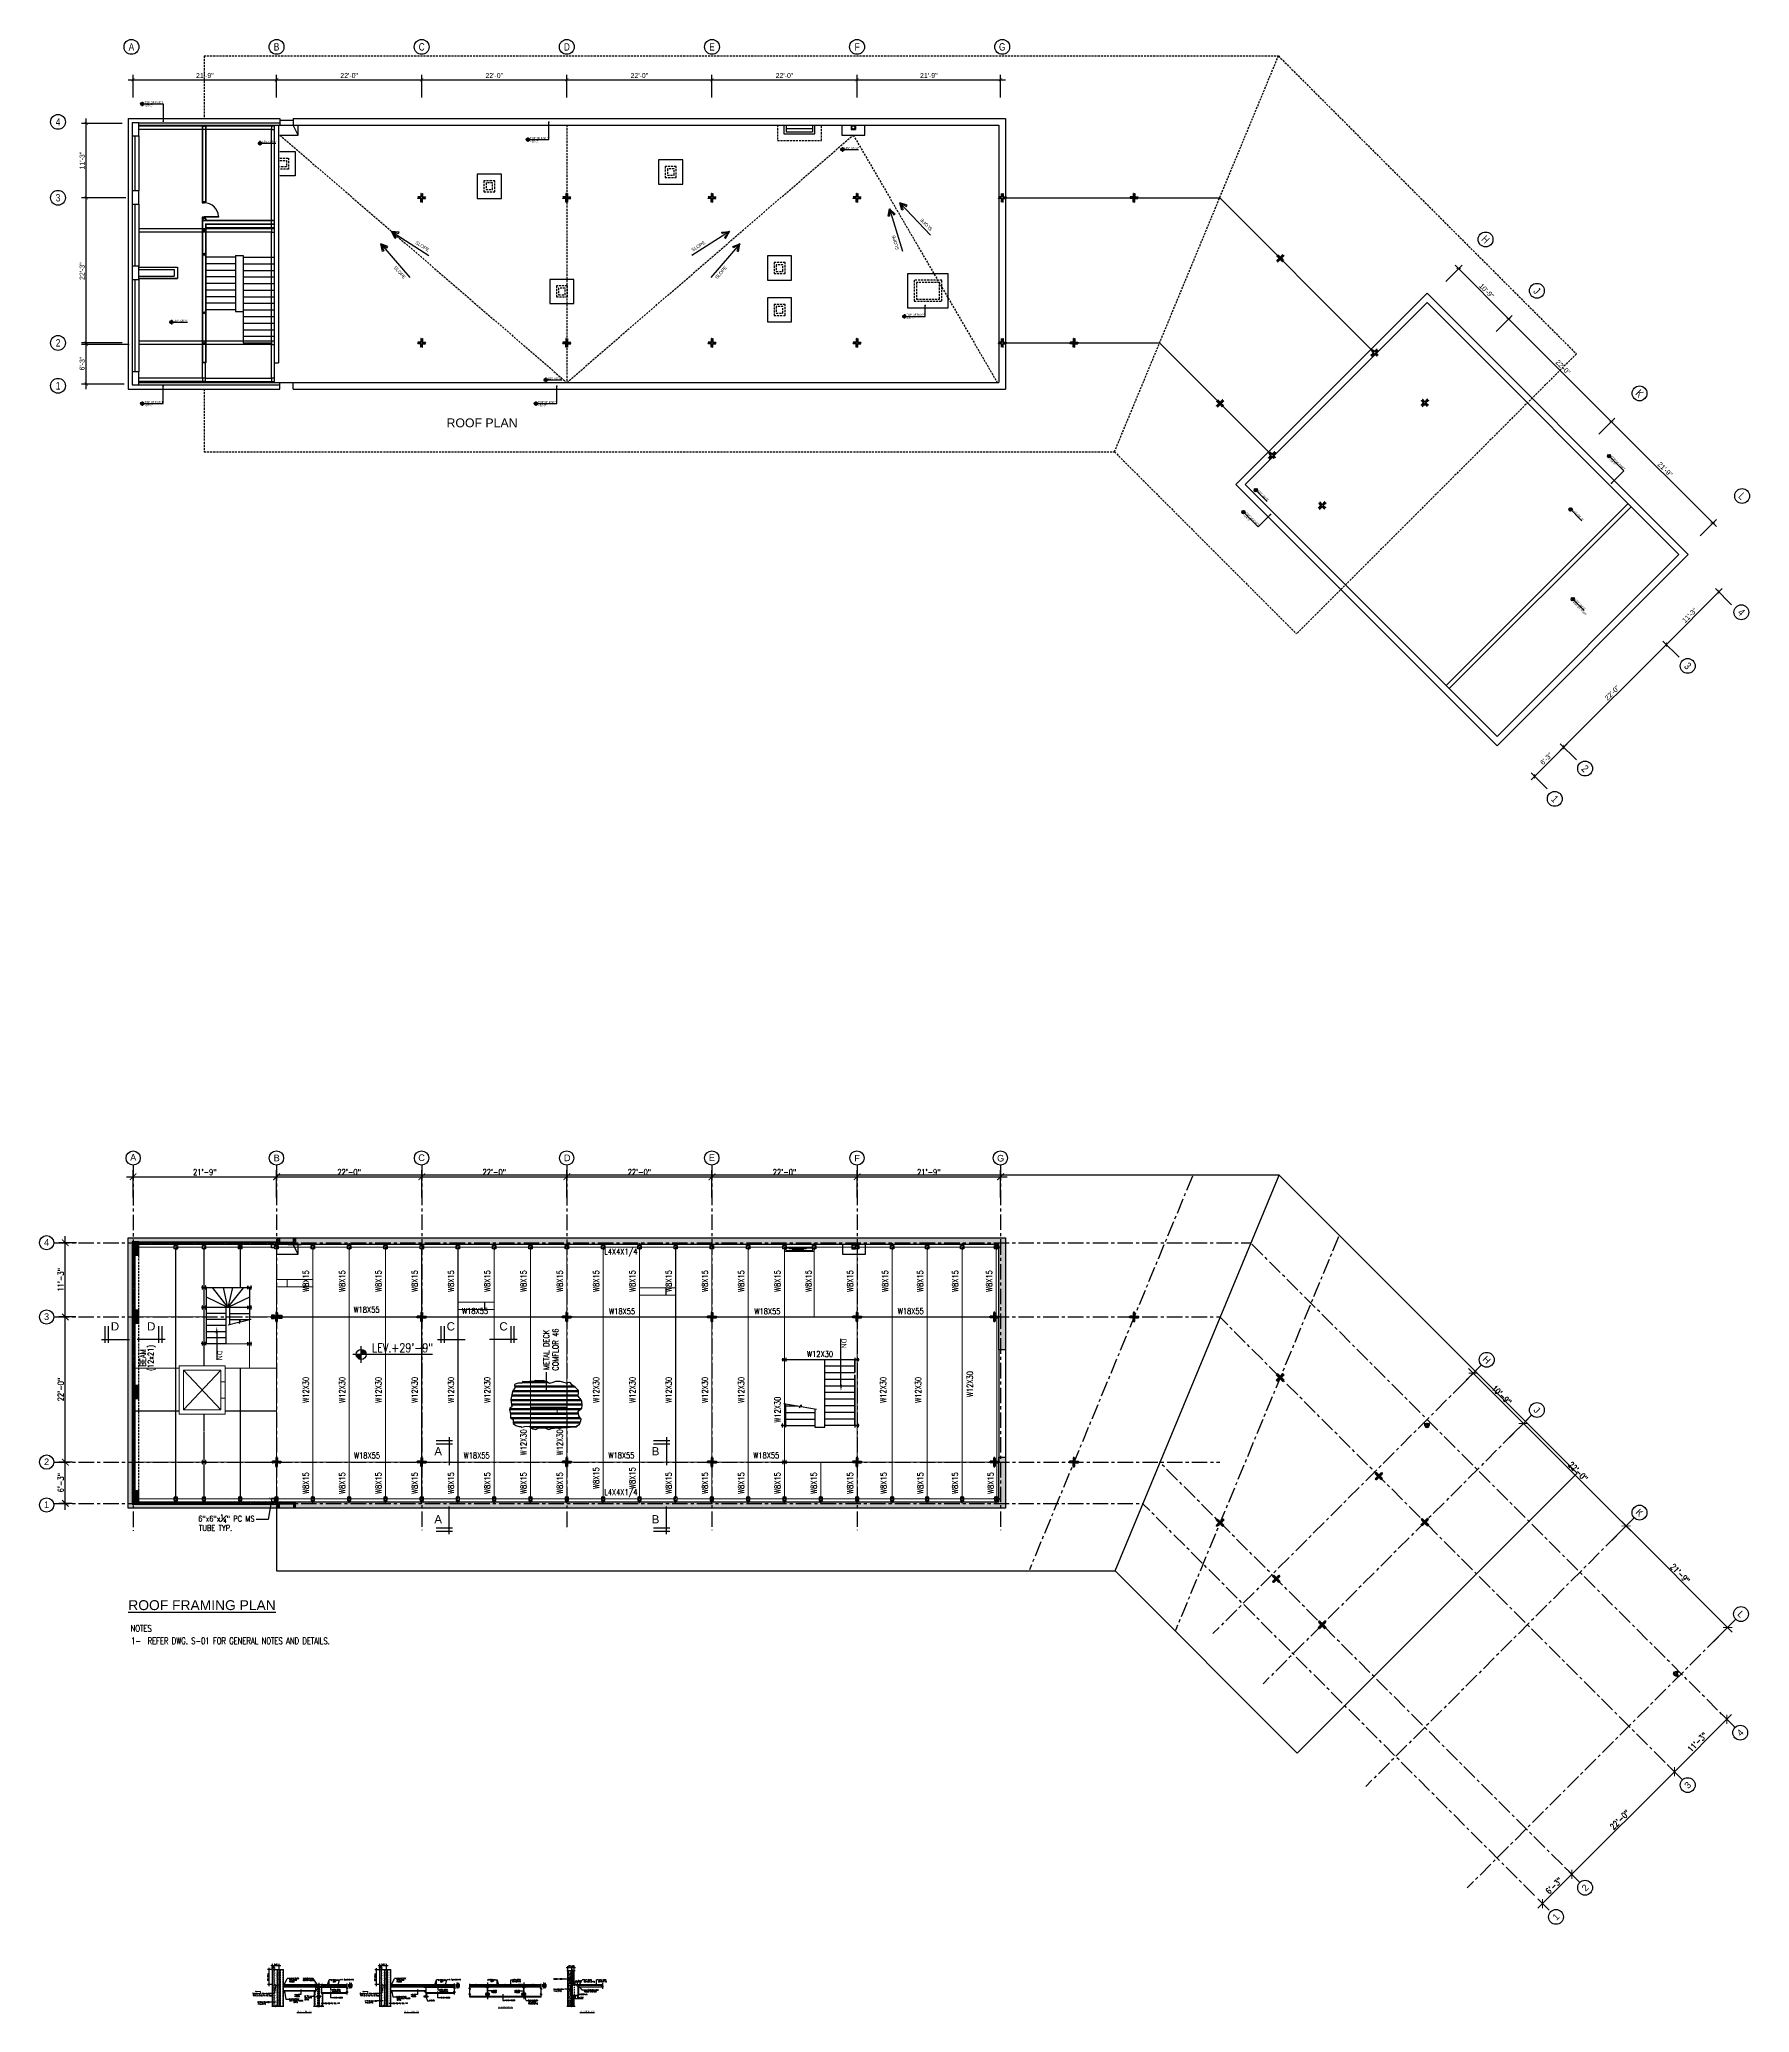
# Model space of a CAD drawing. Header units: inches. Extents: x 54338 to 57449, y 10559 to 14148.
import ezdxf
from ezdxf import colors
from ezdxf.entities.mleader import LeaderData, LeaderLine
from ezdxf.enums import TextEntityAlignment as Align
from ezdxf.math import Vec2, Vec3

# ---------------------------------------------------------------- set-up
doc = ezdxf.new("R2010")
doc.units = ezdxf.units.IN
doc.header["$LTSCALE"] = 15
doc.header["$MEASUREMENT"] = 0
for name, pattern in [('Amconstr', [9999, 9999, 0]), ('CENTER', [2, 1.25, -0.25, 0.25, -0.25]), ('HIDDEN', [0.375, 0.25, -0.125])]:
    doc.linetypes.add(name, pattern=pattern)
for name, color, linetype in [('A-DOOR', 1, 'Continuous'), ('A-HATCH RCC', 8, 'Continuous'), ('A-PLASTER', 1, 'Continuous'), ('A-STAIR', 2, 'Continuous'), ('A-TEXT-P', 242, 'Continuous'), ('A-WALL-BLWK', 33, 'Continuous'), ('A-WALL-RAMPED EARTH', 4, 'Continuous'), ('BAR', 4, 'Continuous'), ('COLUMN', 4, 'Continuous'), ('CONC', 5, 'Continuous'), ('E1', 1, 'Continuous'), ('E5', 5, 'Continuous'), ('GC', 3, 'Continuous'), ('GIRDER', 6, 'HIDDEN'), ('Grid line', 1, 'CENTER'), ('GT', 4, 'Continuous'), ('HATCH', 253, 'Continuous'), ('L', 2, 'Continuous'), ('L3', 3, 'Continuous'), ('L5', 5, 'Continuous'), ('LEVEL', 2, 'Continuous'), ('LINE_HIDDEN', 124, 'HIDDEN'), ('N-DIM-Z', 126, 'Continuous'), ('N-NOTE-Z', 242, 'Continuous'), ('RAMP LINE', 1, 'Continuous'), ('S-COLUMN', 4, 'Continuous'), ('S-GRID', 8, 'CENTER'), ('S-OPENING', 1, 'Continuous'), ('S-RBAR-GNRL', 6, 'Continuous'), ('SCREED', 1, 'Continuous'), ('SLAB', 3, 'Continuous'), ('TEXT3', 4, 'Continuous'), ('WALL', 7, 'Continuous')]:
    doc.layers.add(name, color=color, linetype=linetype)
doc.layers.add('TIES', color=4, linetype='Continuous', lineweight=18)
doc.styles.add('16 scale', font='arial.ttf')
doc.styles.add('1by4in-1F', font='arial.ttf', dxfattribs={"height": 4})
doc.styles.add('1by8in-1F', font='arial.ttf', dxfattribs={"height": 6})
doc.styles.add('3-32', font='simplex.shx', dxfattribs={"width": 0.75, "height": 10.6666})
doc.styles.add('ARIAL', font='arial.ttf')
doc.styles.add('dim', font='arial.ttf')
doc.styles.add('DIM 3_32', font='simplex.shx', dxfattribs={"width": 0.8})
doc.styles.add('ROMANS', font='simplex.shx', dxfattribs={"width": 0.75})
doc.styles.get("Standard").update_dxf_attribs({"font": 'arial.ttf'})
doc.dimstyles.new('1-24', dxfattribs={"dimtxt": 2, "dimasz": 2, "dimexe": 2.5, "dimexo": 1.5, "dimgap": 0.75, "dimtad": 1, "dimdec": 6, "dimzin": 3, "dimdsep": 46, "dimlunit": 4, "dimtxsty": 'ROMANS', "dimblk": 'ARCHTICK', "dimcen": 0, "dimdle": 3, "dimclrd": 1, "dimclre": 1, "dimclrt": 2, "dimazin": 0, "dimtfac": 0.75, "dimtdec": 6, "dimtix": 1, "dimtmove": 2, "dimatfit": 3, "dimfxl": 0, "dimfrac": 1, "dimtolj": 1, "dimtzin": 1, "dimarcsym": 0})
doc.dimstyles.new('3-32', dxfattribs={"dimtxt": 10.666667, "dimasz": 12, "dimexe": 12, "dimexo": 4, "dimgap": 2, "dimtad": 1, "dimdec": 4, "dimzin": 3, "dimdsep": 46, "dimlunit": 4, "dimtxsty": '3-32', "dimblk": 'ARCHTICK', "dimcen": 0.046875, "dimdle": 12, "dimclrd": 1, "dimclre": 1, "dimclrt": 2, "dimadec": 0, "dimazin": 0, "dimtfac": 0.75, "dimtdec": 4, "dimtmove": 2, "dimatfit": 3, "dimldrblk": 'ARCHTICK', "dimfxl": 0, "dimfrac": 1, "dimtolj": 1, "dimtzin": 0, "dimlwd": -1, "dimlwe": -1, "dimarcsym": 0})
doc.dimstyles.new('DIM-128', dxfattribs={"dimscale": 96, "dimtxt": 0.09375, "dimasz": 0.0625, "dimexe": 0.09375, "dimexo": 0.09375, "dimgap": 0.03125, "dimtad": 1, "dimdec": 3, "dimrnd": 0.003906, "dimzin": 3, "dimdsep": 46, "dimlunit": 4, "dimtxsty": 'ARIAL', "dimblk1": 'ARCHTICK', "dimblk2": 'ARCHTICK', "dimsah": 1, "dimcen": 0.09375, "dimdle": 0.09375, "dimclrd": 256, "dimclre": 256, "dimclrt": 242, "dimaunit": 1, "dimadec": 0, "dimazin": 0, "dimtfac": 1, "dimtdec": 3, "dimtix": 1, "dimtmove": 2, "dimatfit": 3, "dimfxl": 0, "dimtolj": 1, "dimtzin": 0, "dimarcsym": 0})
pattern_1 = [(45, (-54885.99333, -10015.80953), (-0.265165043, 0.265165043), [])]
pattern_2 = [(45, (-54324.65777, -10363.3381), (-0.265165043, 0.265165043), [])]
pattern_3 = [(50, (2059.1224, -3241.1919), (1.793150457, -0.156880337), [0.1875, -2.0625]), (355, (2059.1224, -3241.1919), (-0.346878334, 1.880480334), [0.15, -1.65]), (100.4514, (2059.2718, -3241.205), (1.446273454, 1.723598855), [0.159350475, -1.75285528]), (46.1842, (2059.1224, -3240.6919), (2.66810262, -0.41379754), [0.28125, -3.09375]), (96.6356, (2059.3447, -3240.7263), (2.33665676, 2.43529468), [0.23902572, -2.6292825]), (351.1842, (2059.1224, -3240.692), (2.33665486, 2.4352965), [0.225, -2.475]), (21, (2059.3724, -3240.8169), (1.49226763, -1.006547227), [0.1875, -2.0625]), (326, (2059.3724, -3240.8169), (0.60828833, 1.81287511), [0.15, -1.65]), (71.4514, (2059.4967, -3240.9007), (2.10055657, 0.80632624), [0.159350475, -1.75285528]), (37.5, (2059.1224, -3241.19186), (0.030399638, 0.8322346346), [0, -1.63, 0, -1.675, 0, -1.65625]), (7.5, (2059.1224, -3241.1919), (0.657673844, 0.98602928), [0, -0.955, 0, -1.5925, 0, -0.63125]), (327.5, (2058.5649, -3241.19186), (1.3345560904, -0.056387179), [0, -0.625, 0, -1.95, 0, -2.5875]), (317.5, (2058.3149, -3241.1919), (1.457965423, 0.250262456), [0, -0.8125, 0, -1.295, 0, -1.8375])]
pattern_4 = [(45, (-78.86597, -2980.20895), (-0.265165043, 0.265165043), [])]

# ---------------------------------------------------------------- blocks, each defined once
blk = doc.blocks.new('A$C06E30DF9')
at = {"layer": 'GIRDER', "color": 2, "linetype": 'Continuous', "ltscale": 5}
for p, q in [((14.3, 4.5), (60.3, 4.5)), ((35, 6.3), (56.2, 6.3)), ((-6.8, -26.5), (120.4, -26.5)), ((-6.5, -28.2), (121.6, -28.2)), ((-6.5, -28.2), (121.6, -28.2)), ((-5.5, -34.7), (123.1, -34.7)), ((-5.2, -20.1), (115.8, -20.1)), ((-4.9, -18.3), (116, -18.3)), ((-3.2, -11.9), (116.3, -11.9)), ((-2.3, -10.1), (115.9, -10.1)), ((0.2, -1.9), (106.9, -1.9)), ((0.5, -3.7), (109.6, -3.7)), ((-9.2, -44.6), (119.5, -44.6)), ((-8.5, -42.9), (121.5, -42.9)), ((-7.9, -51), (116.6, -51)), ((-7.6, -52.8), (116.8, -52.8)), ((-7.6, -52.8), (116.8, -52.8)), ((-7, -59.2), (119.2, -59.2)), ((-5.9, -61), (120.3, -61)), ((-5.3, -36.4), (123.3, -36.4)), ((-5.3, -36.4), (123.3, -36.4)), ((-2.4, -67.4), (119.8, -67.4)), ((-2.4, -69.2), (119.1, -69.2)), ((27.5, -75.6), (113.2, -75.6)), ((30.1, -77.4), (96.7, -77.4))]:
    blk.add_line(p, q, dxfattribs=at)
at = {"layer": 'SLAB', "color": 1, "linetype": 'Continuous', "ltscale": 5}
blk.add_lwpolyline([(1.2, 1.2), (0, 0), (0.7, -5.3), (-2.9, -11.1), (-4.3, -15.1), (-5.4, -21.2), (-6.8, -26.4), (-5.9, -31.5), (-4.9, -40.2), (-8.3, -42.4), (-9.2, -44.7), (-7.5, -53.2), (-7, -60.4), (-2.4, -63), (-2.4, -70.1), (2.2, -73.9), (7.8, -76), (11.7, -75.8), (13.4, -77), (18.1, -76), (26.8, -75.1), (33.4, -79.7), (38.9, -81.1), (42.8, -78.5), (54.5, -78.1), (62.5, -81), (67.4, -79.5), (76.9, -78.3), (82.2, -79.4), (85.3, -78.2), (93.6, -77.6), (101.2, -77.1), (104.4, -76.5), (112.6, -76.3), (114.2, -74.4), (118.2, -71.3), (120.7, -65.3), (121.2, -62.5), (117.3, -56.1), (116.1, -47.7), (122.2, -42.2), (123.3, -37.4), (123.3, -36.2), (122.4, -29.4), (121.1, -27.4), (115.7, -20.5), (116.5, -13.6), (116.2, -10.4), (113.6, -7.5), (110.1, -4.1), (104.4, -0.2), (101.7, 3.7), (100, 4.1), (98.7, 4.6), (94.7, 3), (83, 6.1), (74.5, 6.1), (69.6, 4.4), (63.9, 2.7), (58.6, 5.3), (52.3, 7.8), (45.3, 7.2), (39, 7.8), (34.2, 6), (27.1, 6), (19.8, 5.4), (15.4, 6.1), (13.1, 2.8), (6.5, 3.1)], close=True, dxfattribs=at)
blk = doc.blocks.new('_ARCHTICK')
at = {"color": 0, "linetype": 'ByBlock', "const_width": 0.15}
blk.add_lwpolyline([(-0.5, -0.5), (0.5, 0.5)], dxfattribs=at)
blk = doc.blocks.new('*D13')
at = {"layer": 'DEFPOINTS', "color": 0, "transparency": 16777216}
for p in [(54769.7, 12079.5), (54508.7, 12038), (54769.7, 12038)]:
    blk.add_point(p, dxfattribs=at)
at = {"layer": 'N-DIM-Z', "color": 1, "transparency": 16777216}
for p, q in [((54496.7, 12079.5), (54781.7, 12079.5)), ((54508.7, 12042), (54508.7, 12091.5)), ((54769.7, 12042), (54769.7, 12091.5))]:
    blk.add_line(p, q, dxfattribs=at)
at = {"layer": 'N-DIM-Z', "color": 1, "transparency": 16777216, "xscale": 12, "yscale": 12, "zscale": 12, "rotation": 180}
blk.add_blockref('_ARCHTICK', (54508.7, 12079.5), dxfattribs=at)
at = {"layer": 'N-DIM-Z', "color": 1, "transparency": 16777216, "xscale": 12, "yscale": 12, "zscale": 12}
blk.add_blockref('_ARCHTICK', (54769.7, 12079.5), dxfattribs=at)
at = {"layer": 'N-DIM-Z', "color": 2, "transparency": 16777216, "insert": (54639.2, 12087.9), "char_height": 10.67, "attachment_point": 5, "style": '3-32'}
blk.add_mtext('\\A1;21\'-9"', dxfattribs=at)
blk = doc.blocks.new('*D14')
at = {"layer": 'DEFPOINTS', "color": 0, "transparency": 16777216}
for p in [(54385.4, 11959.5), (54409.9, 11959.5), (54407.5, 11824.5)]:
    blk.add_point(p, dxfattribs=at)
at = {"layer": 'N-DIM-Z', "color": 1, "transparency": 16777216}
for p, q in [((54405.9, 11959.5), (54373.4, 11959.5)), ((54385.4, 11812.5), (54385.4, 11971.5)), ((54403.5, 11824.5), (54373.4, 11824.5))]:
    blk.add_line(p, q, dxfattribs=at)
at = {"layer": 'N-DIM-Z', "color": 1, "transparency": 16777216, "xscale": 12, "yscale": 12, "zscale": 12}
for p, rotation in [((54385.4, 11959.5), 90), ((54385.4, 11824.5), 270)]:
    blk.add_blockref('_ARCHTICK', p, dxfattribs=dict(at, rotation=rotation))
at = {"layer": 'N-DIM-Z', "color": 2, "transparency": 16777216, "insert": (54377, 11892), "char_height": 10.67, "attachment_point": 5, "rotation": 90, "style": '3-32'}
blk.add_mtext('\\A1;11\'-3"', dxfattribs=at)
blk = doc.blocks.new('*D15')
at = {"layer": 'DEFPOINTS', "color": 0, "transparency": 16777216}
for p in [(54385.4, 11824.5), (54408.3, 11824.5), (54399.3, 11560.5)]:
    blk.add_point(p, dxfattribs=at)
at = {"layer": 'N-DIM-Z', "color": 1, "transparency": 16777216}
for p, q in [((54404.3, 11824.5), (54373.4, 11824.5)), ((54385.4, 11548.5), (54385.4, 11836.5)), ((54395.3, 11560.5), (54373.4, 11560.5))]:
    blk.add_line(p, q, dxfattribs=at)
at = {"layer": 'N-DIM-Z', "color": 1, "transparency": 16777216, "xscale": 12, "yscale": 12, "zscale": 12}
for p, rotation in [((54385.4, 11824.5), 90), ((54385.4, 11560.5), 270)]:
    blk.add_blockref('_ARCHTICK', p, dxfattribs=dict(at, rotation=rotation))
at = {"layer": 'N-DIM-Z', "color": 2, "transparency": 16777216, "insert": (54377, 11692.5), "char_height": 10.67, "attachment_point": 5, "rotation": 90, "style": '3-32'}
blk.add_mtext('\\A1;22\'-0"', dxfattribs=at)
blk = doc.blocks.new('*D16')
at = {"layer": 'DEFPOINTS', "color": 0, "transparency": 16777216}
for p in [(55033.7, 12079.5), (54769.7, 12038), (55033.7, 12038)]:
    blk.add_point(p, dxfattribs=at)
at = {"layer": 'N-DIM-Z', "color": 1, "transparency": 16777216}
for p, q in [((54757.7, 12079.5), (55045.7, 12079.5)), ((54769.7, 12042), (54769.7, 12091.5)), ((55033.7, 12042), (55033.7, 12091.5))]:
    blk.add_line(p, q, dxfattribs=at)
at = {"layer": 'N-DIM-Z', "color": 1, "transparency": 16777216, "xscale": 12, "yscale": 12, "zscale": 12, "rotation": 180}
blk.add_blockref('_ARCHTICK', (54769.7, 12079.5), dxfattribs=at)
at = {"layer": 'N-DIM-Z', "color": 1, "transparency": 16777216, "xscale": 12, "yscale": 12, "zscale": 12}
blk.add_blockref('_ARCHTICK', (55033.7, 12079.5), dxfattribs=at)
at = {"layer": 'N-DIM-Z', "color": 2, "transparency": 16777216, "insert": (54901.7, 12087.9), "char_height": 10.67, "attachment_point": 5, "style": '3-32'}
blk.add_mtext('\\A1;22\'-0"', dxfattribs=at)
blk = doc.blocks.new('*D17')
at = {"layer": 'DEFPOINTS', "color": 0, "transparency": 16777216}
for p in [(55297.7, 12079.5), (55033.7, 12038), (55297.7, 12038)]:
    blk.add_point(p, dxfattribs=at)
at = {"layer": 'N-DIM-Z', "color": 1, "transparency": 16777216}
for p, q in [((55021.7, 12079.5), (55309.7, 12079.5)), ((55033.7, 12042), (55033.7, 12091.5)), ((55297.7, 12042), (55297.7, 12091.5))]:
    blk.add_line(p, q, dxfattribs=at)
at = {"layer": 'N-DIM-Z', "color": 1, "transparency": 16777216, "xscale": 12, "yscale": 12, "zscale": 12, "rotation": 180}
blk.add_blockref('_ARCHTICK', (55033.7, 12079.5), dxfattribs=at)
at = {"layer": 'N-DIM-Z', "color": 1, "transparency": 16777216, "xscale": 12, "yscale": 12, "zscale": 12}
blk.add_blockref('_ARCHTICK', (55297.7, 12079.5), dxfattribs=at)
at = {"layer": 'N-DIM-Z', "color": 2, "transparency": 16777216, "insert": (55165.7, 12087.9), "char_height": 10.67, "attachment_point": 5, "style": '3-32'}
blk.add_mtext('\\A1;22\'-0"', dxfattribs=at)
blk = doc.blocks.new('*D18')
at = {"layer": 'DEFPOINTS', "color": 0, "transparency": 16777216}
for p in [(55561.7, 12079.5), (55297.7, 12038), (55561.7, 12038)]:
    blk.add_point(p, dxfattribs=at)
at = {"layer": 'N-DIM-Z', "color": 1, "transparency": 16777216}
for p, q in [((55285.7, 12079.5), (55573.7, 12079.5)), ((55297.7, 12042), (55297.7, 12091.5)), ((55561.7, 12042), (55561.7, 12091.5))]:
    blk.add_line(p, q, dxfattribs=at)
at = {"layer": 'N-DIM-Z', "color": 1, "transparency": 16777216, "xscale": 12, "yscale": 12, "zscale": 12, "rotation": 180}
blk.add_blockref('_ARCHTICK', (55297.7, 12079.5), dxfattribs=at)
at = {"layer": 'N-DIM-Z', "color": 1, "transparency": 16777216, "xscale": 12, "yscale": 12, "zscale": 12}
blk.add_blockref('_ARCHTICK', (55561.7, 12079.5), dxfattribs=at)
at = {"layer": 'N-DIM-Z', "color": 2, "transparency": 16777216, "insert": (55429.7, 12087.9), "char_height": 10.67, "attachment_point": 5, "style": '3-32'}
blk.add_mtext('\\A1;22\'-0"', dxfattribs=at)
blk = doc.blocks.new('*D19')
at = {"layer": 'DEFPOINTS', "color": 0, "transparency": 16777216}
for p in [(55825.7, 12079.5), (55561.7, 12038), (55825.7, 12038)]:
    blk.add_point(p, dxfattribs=at)
at = {"layer": 'N-DIM-Z', "color": 1, "transparency": 16777216}
for p, q in [((55549.7, 12079.5), (55837.7, 12079.5)), ((55561.7, 12042), (55561.7, 12091.5)), ((55825.7, 12042), (55825.7, 12091.5))]:
    blk.add_line(p, q, dxfattribs=at)
at = {"layer": 'N-DIM-Z', "color": 1, "transparency": 16777216, "xscale": 12, "yscale": 12, "zscale": 12, "rotation": 180}
blk.add_blockref('_ARCHTICK', (55561.7, 12079.5), dxfattribs=at)
at = {"layer": 'N-DIM-Z', "color": 1, "transparency": 16777216, "xscale": 12, "yscale": 12, "zscale": 12}
blk.add_blockref('_ARCHTICK', (55825.7, 12079.5), dxfattribs=at)
at = {"layer": 'N-DIM-Z', "color": 2, "transparency": 16777216, "insert": (55693.7, 12087.9), "char_height": 10.67, "attachment_point": 5, "style": '3-32'}
blk.add_mtext('\\A1;22\'-0"', dxfattribs=at)
blk = doc.blocks.new('*D20')
at = {"layer": 'DEFPOINTS', "color": 0, "transparency": 16777216}
for p in [(56086.7, 12079.5), (55825.7, 12038), (56086.7, 12038)]:
    blk.add_point(p, dxfattribs=at)
at = {"layer": 'N-DIM-Z', "color": 1, "transparency": 16777216}
for p, q in [((55813.7, 12079.5), (56098.7, 12079.5)), ((55825.7, 12042), (55825.7, 12091.5)), ((56086.7, 12042), (56086.7, 12091.5))]:
    blk.add_line(p, q, dxfattribs=at)
at = {"layer": 'N-DIM-Z', "color": 1, "transparency": 16777216, "xscale": 12, "yscale": 12, "zscale": 12, "rotation": 180}
blk.add_blockref('_ARCHTICK', (55825.7, 12079.5), dxfattribs=at)
at = {"layer": 'N-DIM-Z', "color": 1, "transparency": 16777216, "xscale": 12, "yscale": 12, "zscale": 12}
blk.add_blockref('_ARCHTICK', (56086.7, 12079.5), dxfattribs=at)
at = {"layer": 'N-DIM-Z', "color": 2, "transparency": 16777216, "insert": (55956.2, 12087.9), "char_height": 10.67, "attachment_point": 5, "style": '3-32'}
blk.add_mtext('\\A1;21\'-9"', dxfattribs=at)
blk = doc.blocks.new('*D21')
at = {"layer": 'DEFPOINTS', "color": 0, "transparency": 16777216}
for p in [(54385.4, 11560.5), (54401.9, 11560.5), (54402.1, 11485.5)]:
    blk.add_point(p, dxfattribs=at)
at = {"layer": 'N-DIM-Z', "color": 1, "transparency": 16777216}
for p, q in [((54397.9, 11560.5), (54373.4, 11560.5)), ((54385.4, 11473.5), (54385.4, 11572.5)), ((54398.1, 11485.5), (54373.4, 11485.5))]:
    blk.add_line(p, q, dxfattribs=at)
at = {"layer": 'N-DIM-Z', "color": 1, "transparency": 16777216, "xscale": 12, "yscale": 12, "zscale": 12}
for p, rotation in [((54385.4, 11560.5), 90), ((54385.4, 11485.5), 270)]:
    blk.add_blockref('_ARCHTICK', p, dxfattribs=dict(at, rotation=rotation))
at = {"layer": 'N-DIM-Z', "color": 2, "transparency": 16777216, "insert": (54377, 11523), "char_height": 10.67, "attachment_point": 5, "rotation": 90, "style": '3-32'}
blk.add_mtext('\\A1;6\'-3"', dxfattribs=at)
blk = doc.blocks.new('*D22')
at = {"layer": 'DEFPOINTS', "color": 0, "transparency": 16777216}
for p in [(56917.4, 11692.8), (57037.9, 11631), (57008.6, 11601.6)]:
    blk.add_point(p, dxfattribs=at)
at = {"layer": 'N-DIM-Z', "color": 1, "transparency": 16777216}
for p, q in [((56920.2, 11695.6), (56955.2, 11730.7)), ((56938.2, 11730.7), (57046.4, 11622.5)), ((57011.4, 11604.4), (57046.4, 11639.4))]:
    blk.add_line(p, q, dxfattribs=at)
at = {"layer": 'N-DIM-Z', "color": 1, "transparency": 16777216, "xscale": 12, "yscale": 12, "zscale": 12}
for p, rotation in [((56946.7, 11722.2), 134.9999999999263), ((57037.9, 11631), 314.9999999999263)]:
    blk.add_blockref('_ARCHTICK', p, dxfattribs=dict(at, rotation=rotation))
at = {"layer": 'N-DIM-Z', "color": 2, "transparency": 16777216, "insert": (56998.2, 11682.5), "char_height": 10.67, "attachment_point": 5, "rotation": 315, "style": '3-32'}
blk.add_mtext('\\A1;10\'-9"', dxfattribs=at)
blk = doc.blocks.new('*D23')
at = {"layer": 'DEFPOINTS', "color": 0, "transparency": 16777216}
for p in [(57008.6, 11601.6), (57195.3, 11414.9), (57224.6, 11444.3)]:
    blk.add_point(p, dxfattribs=at)
at = {"layer": 'N-DIM-Z', "color": 1, "transparency": 16777216}
for p, q in [((57011.4, 11604.4), (57046.4, 11639.4)), ((57029.5, 11639.4), (57233.1, 11435.8)), ((57198.1, 11417.8), (57233.1, 11452.8))]:
    blk.add_line(p, q, dxfattribs=at)
at = {"layer": 'N-DIM-Z', "color": 1, "transparency": 16777216, "xscale": 12, "yscale": 12, "zscale": 12}
for p, rotation in [((57037.9, 11631), 134.9999999999263), ((57224.6, 11444.3), 314.9999999999263)]:
    blk.add_blockref('_ARCHTICK', p, dxfattribs=dict(at, rotation=rotation))
at = {"layer": 'N-DIM-Z', "color": 2, "transparency": 16777216, "insert": (57137.2, 11543.5), "char_height": 10.67, "attachment_point": 5, "rotation": 315, "style": '3-32'}
blk.add_mtext('\\A1;22\'-0"', dxfattribs=at)
blk = doc.blocks.new('*D24')
at = {"layer": 'DEFPOINTS', "color": 0, "transparency": 16777216}
for p in [(57195.3, 11414.9), (57409.2, 11259.7), (57379.8, 11230.4)]:
    blk.add_point(p, dxfattribs=at)
at = {"layer": 'N-DIM-Z', "color": 1, "transparency": 16777216}
for p, q in [((57198.1, 11417.8), (57233.1, 11452.8)), ((57216.1, 11452.8), (57417.7, 11251.2)), ((57382.7, 11233.2), (57417.7, 11268.2))]:
    blk.add_line(p, q, dxfattribs=at)
at = {"layer": 'N-DIM-Z', "color": 1, "transparency": 16777216, "xscale": 12, "yscale": 12, "zscale": 12}
for p, rotation in [((57224.6, 11444.3), 134.9999999999263), ((57409.2, 11259.7), 314.9999999999263)]:
    blk.add_blockref('_ARCHTICK', p, dxfattribs=dict(at, rotation=rotation))
at = {"layer": 'N-DIM-Z', "color": 2, "transparency": 16777216, "insert": (57322.8, 11357.9), "char_height": 10.67, "attachment_point": 5, "rotation": 315, "style": '3-32'}
blk.add_mtext('\\A1;21\'-9"', dxfattribs=at)
blk = doc.blocks.new('*D25')
at = {"layer": 'DEFPOINTS', "color": 0, "transparency": 16777216}
for p in [(57407.8, 11092.9), (57422.9, 11077.8), (57327.2, 10982.6)]:
    blk.add_point(p, dxfattribs=at)
at = {"layer": 'N-DIM-Z', "color": 1, "transparency": 16777216}
for p, q in [((57303.9, 10989), (57416.3, 11101.4)), ((57420.1, 11080.7), (57399.3, 11101.4)), ((57324.4, 10985.4), (57303.9, 11005.9))]:
    blk.add_line(p, q, dxfattribs=at)
at = {"layer": 'N-DIM-Z', "color": 1, "transparency": 16777216, "xscale": 12, "yscale": 12, "zscale": 12}
for p, rotation in [((57407.8, 11092.9), 44.99999999955782), ((57312.4, 10997.5), 224.9999999995578)]:
    blk.add_blockref('_ARCHTICK', p, dxfattribs=dict(at, rotation=rotation))
at = {"layer": 'N-DIM-Z', "color": 2, "transparency": 16777216, "insert": (57354.2, 11051.1), "char_height": 10.67, "attachment_point": 5, "rotation": 45, "style": '3-32'}
blk.add_mtext('\\A1;11\'-3"', dxfattribs=at)
blk = doc.blocks.new('*D26')
at = {"layer": 'DEFPOINTS', "color": 0, "transparency": 16777216}
for p in [(57312.4, 10997.5), (57327.2, 10982.6), (57140.5, 10795.9)]:
    blk.add_point(p, dxfattribs=at)
at = {"layer": 'N-DIM-Z', "color": 1, "transparency": 16777216}
for p, q in [((57117.2, 10802.3), (57320.9, 11005.9)), ((57324.4, 10985.4), (57303.9, 11005.9)), ((57137.7, 10798.8), (57117.2, 10819.3))]:
    blk.add_line(p, q, dxfattribs=at)
at = {"layer": 'N-DIM-Z', "color": 1, "transparency": 16777216, "xscale": 12, "yscale": 12, "zscale": 12}
for p, rotation in [((57312.4, 10997.5), 44.99999999955782), ((57125.7, 10810.8), 224.9999999995578)]:
    blk.add_blockref('_ARCHTICK', p, dxfattribs=dict(at, rotation=rotation))
at = {"layer": 'N-DIM-Z', "color": 2, "transparency": 16777216, "insert": (57213.1, 10910), "char_height": 10.67, "attachment_point": 5, "rotation": 45, "style": '3-32'}
blk.add_mtext('\\A1;22\'-0"', dxfattribs=at)
blk = doc.blocks.new('*D27')
at = {"layer": 'DEFPOINTS', "color": 0, "transparency": 16777216}
for p in [(57125.7, 10810.8), (57140.5, 10795.9), (57087.5, 10742.9)]:
    blk.add_point(p, dxfattribs=at)
at = {"layer": 'N-DIM-Z', "color": 1, "transparency": 16777216}
for p, q in [((57064.2, 10749.3), (57134.2, 10819.3)), ((57137.7, 10798.8), (57117.2, 10819.3)), ((57084.7, 10745.7), (57064.2, 10766.2))]:
    blk.add_line(p, q, dxfattribs=at)
at = {"layer": 'N-DIM-Z', "color": 1, "transparency": 16777216, "xscale": 12, "yscale": 12, "zscale": 12}
for p, rotation in [((57125.7, 10810.8), 44.99999999955782), ((57072.7, 10757.7), 224.9999999995578)]:
    blk.add_blockref('_ARCHTICK', p, dxfattribs=dict(at, rotation=rotation))
at = {"layer": 'N-DIM-Z', "color": 2, "transparency": 16777216, "insert": (57093.3, 10790.2), "char_height": 10.67, "attachment_point": 5, "rotation": 45, "style": '3-32'}
blk.add_mtext('\\A1;6\'-3"', dxfattribs=at)
blk = doc.blocks.new('A$C2D062363')
at = {"layer": 'HATCH'}
h = blk.add_hatch(dxfattribs=at)
h.set_pattern_fill('_USER', color=1, scale=0.375, angle=45, style=0, pattern_type=0)
h.set_pattern_definition(pattern_1)
h.paths.add_polyline_path([(1, 0), (-1, 0), (-1, -2), (1, -2)])
h.paths.add_polyline_path([(0.8, -1.8), (-0.8, -1.8), (-0.8, -0.2), (0.8, -0.2)], flags=16)
h = blk.add_hatch(dxfattribs=at)
h.set_pattern_fill('_USER', color=1, scale=0.375, angle=45, style=0, pattern_type=0)
h.set_pattern_definition(pattern_2)
h.paths.add_polyline_path([(3, -2), (-3, -2), (-3, -8), (3, -8)])
h.paths.add_polyline_path([(2.5, -2.5), (2.5, -7.5), (-2.5, -7.5), (-2.5, -2.5)], flags=16)
h = blk.add_hatch(dxfattribs=at)
h.set_pattern_fill('_USER', color=1, scale=0.375, angle=45, style=0, pattern_type=0)
h.set_pattern_definition([(45, (-54881.99333, -10019.80953), (-0.265165043, 0.265165043), [])])
h.paths.add_polyline_path([(5, -4), (3, -4), (3, -6), (5, -6)])
h.paths.add_polyline_path([(4.8, -5.8), (3.2, -5.8), (3.2, -4.2), (4.8, -4.2)], flags=16)
at = {"layer": 'Grid line', "ltscale": 0.25}
for p, q in [((0, 2.4), (0, -10.1)), ((6.6, -5), (-4.7, -5))]:
    blk.add_line(p, q, dxfattribs=at)
at = {"layer": 'S-COLUMN', "color": 4}
for points in [[(-1, 0), (1, 0), (1, -2), (-1, -2)], [(-3, -2), (3, -2), (3, -8), (-3, -8)], [(-2.5, -2.5), (2.5, -2.5), (2.5, -7.5), (-2.5, -7.5)], [(-0.8, -0.2), (0.8, -0.2), (0.8, -1.8), (-0.8, -1.8)], [(3, -4), (5, -4), (5, -6), (3, -6)], [(3.2, -4.2), (4.8, -4.2), (4.8, -5.8), (3.2, -5.8)]]:
    blk.add_lwpolyline(points, close=True, dxfattribs=at)
blk = doc.blocks.new('A$C19455BE3')
at = {"layer": 'HATCH'}
h = blk.add_hatch(dxfattribs=at)
h.set_pattern_fill('_USER', color=1, scale=0.375, angle=45, style=0, pattern_type=0)
h.set_pattern_definition([(45, (-54324.65777, -10358.37172), (-0.265165043, 0.265165043), [])])
h.paths.add_polyline_path([(3, 3), (-3, 3), (-3, -3), (3, -3)])
h.paths.add_polyline_path([(2.5, 2.5), (2.5, -2.5), (-2.5, -2.5), (-2.5, 2.5)], flags=16)
h = blk.add_hatch(dxfattribs=at)
h.set_pattern_fill('_USER', color=1, scale=0.375, angle=45, style=0, pattern_type=0)
h.set_pattern_definition([(45, (-54885.99333, -10010.84317), (-0.265165043, 0.265165043), [])])
h.paths.add_polyline_path([(1, 5), (-1, 5), (-1, 3), (1, 3)])
h.paths.add_polyline_path([(0.8, 3.2), (-0.8, 3.2), (-0.8, 4.7), (0.8, 4.7)], flags=16)
h = blk.add_hatch(dxfattribs=at)
h.set_pattern_fill('_USER', color=1, scale=0.375, angle=45, style=0, pattern_type=0)
h.set_pattern_definition([(45, (-54881.99333, -10014.84317), (-0.265165043, 0.265165043), [])])
h.paths.add_polyline_path([(5, 1), (3, 1), (3, -1), (5, -1)])
h.paths.add_polyline_path([(4.8, -0.8), (3.2, -0.8), (3.2, 0.7), (4.8, 0.7)], flags=16)
at = {"layer": 'Grid line', "ltscale": 0.25}
for p, q in [((6.6, 0), (-4.7, 0)), ((0, 7.4), (0, -5.1))]:
    blk.add_line(p, q, dxfattribs=at)
at = {"layer": 'S-COLUMN', "color": 4}
for points in [[(-3, 3), (3, 3), (3, -3), (-3, -3)], [(-2.5, 2.5), (2.5, 2.5), (2.5, -2.5), (-2.5, -2.5)], [(-1, 5), (1, 5), (1, 3), (-1, 3)], [(-0.8, 4.7), (0.8, 4.7), (0.8, 3.2), (-0.8, 3.2)], [(3, 1), (5, 1), (5, -1), (3, -1)], [(3.2, 0.7), (4.8, 0.7), (4.8, -0.8), (3.2, -0.8)]]:
    blk.add_lwpolyline(points, close=True, dxfattribs=at)
blk = doc.blocks.new('A$C56BC41D7')
at = {"layer": 'HATCH'}
h = blk.add_hatch(dxfattribs=at)
h.set_pattern_fill('_USER', color=1, scale=0.375, angle=45, style=0, pattern_type=0)
h.set_pattern_definition([(45, (0, 0), (-0.265165, 0.265165), [])])
edge = h.paths.add_edge_path()
edge.add_line((0.5, 6.8), (0.5, 0.8))
edge.add_arc((0.8, 0.8), 0.25, 180, 270)
edge.add_line((0.8, 0.5), (6.8, 0.5))
edge.add_arc((6.8, 0.2), 0.25, 0, 90, ccw=False)
edge.add_line((7, 0.2), (7, 0))
edge.add_line((7, 0), (0, 0))
edge.add_line((0, 0), (0, 7))
edge.add_line((0, 7), (0.2, 7))
edge.add_arc((0.2, 6.8), 0.25, 0, 90, ccw=False)
at = {"layer": 'COLUMN', "color": 4}
blk.add_lwpolyline([(0, 0), (0, 7), (0.2, 7, -0.414214), (0.5, 6.8), (0.5, 0.8, 0.414214), (0.8, 0.5), (6.8, 0.5, -0.414214), (7, 0.2), (7, 0)], format="xyb", close=True, dxfattribs=at)
blk = doc.blocks.new('A$C3C504F40')
at = {"layer": 'HATCH'}
h = blk.add_hatch(dxfattribs=at)
h.set_pattern_fill('_USER', color=1, scale=0.375, angle=45, style=0, pattern_type=0)
h.set_pattern_definition([(45, (-54890.24333, -10014.80784), (-0.265165043, 0.265165043), [])])
h.paths.add_polyline_path([(-3.2, 1), (-5.2, 1), (-5.2, -1), (-3.2, -1)])
h.paths.add_polyline_path([(-3.5, -0.7), (-5, -0.7), (-5, 0.8), (-3.5, 0.8)], flags=16)
h = blk.add_hatch(dxfattribs=at)
h.set_pattern_fill('_USER', color=1, scale=0.375, angle=45, style=0, pattern_type=0)
h.set_pattern_definition([(45, (-54885.99333, -10010.55784), (-0.265165043, 0.265165043), [])])
h.paths.add_polyline_path([(1, 5.3), (-1, 5.3), (-1, 3.3), (1, 3.3)])
h.paths.add_polyline_path([(0.8, 3.5), (-0.8, 3.5), (-0.8, 5), (0.8, 5)], flags=16)
h = blk.add_hatch(dxfattribs=at)
h.set_pattern_fill('_USER', color=1, scale=0.375, angle=45, style=0, pattern_type=0)
h.set_pattern_definition([(45, (-54881.74333, -10014.80784), (-0.265165043, 0.265165043), [])])
h.paths.add_polyline_path([(5.2, 1), (3.2, 1), (3.2, -1), (5.2, -1)])
h.paths.add_polyline_path([(5, -0.7), (3.5, -0.7), (3.5, 0.8), (5, 0.8)], flags=16)
h = blk.add_hatch(dxfattribs=at)
h.set_pattern_fill('_USER', color=1, scale=0.375, angle=45, style=0, pattern_type=0)
h.set_pattern_definition([(45, (-54885.99333, -10019.05784), (-0.265165043, 0.265165043), [])])
h.paths.add_polyline_path([(1, -3.2), (-1, -3.2), (-1, -5.2), (1, -5.2)])
h.paths.add_polyline_path([(0.8, -5), (-0.8, -5), (-0.8, -3.5), (0.8, -3.5)], flags=16)
at = {"layer": 'Grid line', "ltscale": 0.25}
for p, q in [((9.5, 0), (-9.5, 0)), ((0, -9.7), (0, 9.7))]:
    blk.add_line(p, q, dxfattribs=at)
at = {"layer": 'S-COLUMN', "color": 4}
for points in [[(-5.2, 1), (-3.2, 1), (-3.2, -1), (-5.2, -1)], [(-5, 0.8), (-3.5, 0.8), (-3.5, -0.7), (-5, -0.7)], [(-1, 5.3), (1, 5.3), (1, 3.3), (-1, 3.3)], [(-0.8, 5), (0.8, 5), (0.8, 3.5), (-0.8, 3.5)], [(3.2, 1), (5.2, 1), (5.2, -1), (3.2, -1)], [(3.5, 0.8), (5, 0.8), (5, -0.7), (3.5, -0.7)], [(-1, -3.2), (1, -3.2), (1, -5.2), (-1, -5.2)], [(-0.8, -3.5), (0.8, -3.5), (0.8, -5), (-0.8, -5)]]:
    blk.add_lwpolyline(points, close=True, dxfattribs=at)
at = {"layer": 'Grid line', "color": 4, "xscale": -1}
blk.add_blockref('A$C56BC41D7', (-1, 1), dxfattribs=at)
at = {"layer": 'Grid line', "color": 4}
blk.add_blockref('A$C56BC41D7', (1, 1), dxfattribs=at)
at = {"layer": 'Grid line', "color": 4, "rotation": 180}
blk.add_blockref('A$C56BC41D7', (-1, -1), dxfattribs=at)
at = {"layer": 'Grid line', "color": 4, "xscale": -1, "rotation": 180}
blk.add_blockref('A$C56BC41D7', (1, -1), dxfattribs=at)
blk = doc.blocks.new('A$C2F407CD1')
at = {"layer": 'Grid line'}
h = blk.add_hatch(dxfattribs=at)
h.set_pattern_fill('_USER', color=256, scale=0.25, angle=45, style=0, pattern_type=0)
h.set_pattern_definition([(45, (-54902.19013, -10400.79056), (-0.1767766953, 0.1767766953), [])])
edge = h.paths.add_edge_path()
edge.add_line((2.8, -5.8), (0.4, -5.8))
edge.add_arc((0.4, -5.6), 0.188, 180, 270, ccw=False)
edge.add_line((0.2, -5.6), (0.2, -0.6))
edge.add_arc((0.4, -0.6), 0.188, 90, 180, ccw=False)
edge.add_line((0.4, -0.4), (2.8, -0.4))
edge.add_arc((2.8, -0.2), 0.188, 270, 360)
edge.add_line((3, -0.2), (3, 0))
edge.add_line((3, 0), (-3, 0))
edge.add_line((-3, 0), (-3, -0.2))
edge.add_arc((-2.8, -0.2), 0.188, 180, 270)
edge.add_line((-2.8, -0.4), (-0.4, -0.4))
edge.add_arc((-0.4, -0.6), 0.187, 0, 90, ccw=False)
edge.add_line((-0.2, -0.6), (-0.2, -5.6))
edge.add_arc((-0.4, -5.6), 0.188, -90, 0, ccw=False)
edge.add_line((-0.4, -5.8), (-2.8, -5.8))
edge.add_arc((-2.8, -6), 0.188, 90, 180)
edge.add_line((-3, -6), (-3, -6.2))
edge.add_line((-3, -6.2), (3, -6.2))
edge.add_line((3, -6.2), (3, -6))
edge.add_arc((2.8, -6), 0.187, 360, 450)
blk.add_line((0, 1.7), (0, 1.7))
at = {"layer": 'COLUMN', "color": 4}
blk.add_lwpolyline([(2.8, -5.8), (0.4, -5.8, -0.414214), (0.2, -5.6), (0.2, -0.6, -0.414214), (0.4, -0.4), (2.8, -0.4, 0.414214), (3, -0.2), (3, 0), (-3, 0), (-3, -0.2, 0.414214), (-2.8, -0.4), (-0.4, -0.4, -0.414214), (-0.2, -0.6), (-0.2, -5.6, -0.414214), (-0.4, -5.8), (-2.8, -5.8, 0.414214), (-3, -6), (-3, -6.2), (3, -6.2), (3, -6, 0.414214)], format="xyb", close=True, dxfattribs=at)
at = {"layer": 'Grid line'}
blk.add_line((0, -7.7), (0, 1.7), dxfattribs=at)
blk = doc.blocks.new('A$C45494CF1')
at = {"layer": 'HATCH'}
h = blk.add_hatch(dxfattribs=at)
h.set_pattern_fill('_USER', color=1, scale=0.375, angle=45, style=0, pattern_type=0)
h.set_pattern_definition(pattern_1)
h.paths.add_polyline_path([(1, 0), (-1, 0), (-1, -2), (1, -2)])
h.paths.add_polyline_path([(0.8, -1.8), (-0.8, -1.8), (-0.8, -0.2), (0.8, -0.2)], flags=16)
h = blk.add_hatch(dxfattribs=at)
h.set_pattern_fill('_USER', color=1, scale=0.375, angle=45, style=0, pattern_type=0)
h.set_pattern_definition(pattern_2)
h.paths.add_polyline_path([(3, -2), (-3, -2), (-3, -8), (3, -8)])
h.paths.add_polyline_path([(2.5, -2.5), (2.5, -7.5), (-2.5, -7.5), (-2.5, -2.5)], flags=16)
at = {"layer": 'Grid line', "ltscale": 0.25}
blk.add_line((0, 2.4), (0, -10.1), dxfattribs=at)
at = {"layer": 'S-COLUMN', "color": 4}
for points in [[(-1, 0), (1, 0), (1, -2), (-1, -2)], [(-3, -2), (3, -2), (3, -8), (-3, -8)], [(-2.5, -2.5), (2.5, -2.5), (2.5, -7.5), (-2.5, -7.5)], [(-0.8, -0.2), (0.8, -0.2), (0.8, -1.8), (-0.8, -1.8)]]:
    blk.add_lwpolyline(points, close=True, dxfattribs=at)
blk = doc.blocks.new('ROOF COL')
at = {"layer": 'A-WALL-BLWK'}
blk.add_line((522, -192), (528, -192), dxfattribs=at)
at = {"layer": 'Grid line', "ltscale": 0.25}
for p, q in [((261, -0.6), (261, -13.1)), ((270.5, -135), (251.5, -135)), ((261, -144.7), (261, -125.3)), ((261, -408.7), (261, -389.3)), ((270.5, -399), (251.5, -399)), ((2273.1, -431.5), (2259.5, -417.8)), ((2273, -417.9), (2259.6, -431.4)), ((261, -473.4), (261, -460.9)), ((2342.9, -514.9), (2356.6, -501.3)), ((2356.4, -514.8), (2343, -501.4)), ((2086.4, -618.2), (2072.8, -604.5)), ((2086.3, -604.6), (2072.9, -618.1)), ((2156.2, -701.6), (2169.9, -687.9)), ((2169.8, -701.5), (2156.3, -688))]:
    blk.add_line(p, q, dxfattribs=at)
at = {"layer": 'S-COLUMN', "color": 4, "linetype": 'HIDDEN', "ltscale": 0.5}
for points in [[(262, -5), (264, -5), (264, -11), (258, -11), (258, -5), (260, -5)], [(260, -5), (260, -3), (262, -3), (262, -5)], [(262, -469), (264, -469), (264, -463), (258, -463), (258, -469), (260, -469)], [(260, -469), (260, -471), (262, -471), (262, -469)]]:
    blk.add_lwpolyline(points, dxfattribs=at)
for points in [[(258.5, -5.5), (263.5, -5.5), (263.5, -10.5), (258.5, -10.5)], [(260.3, -3.2), (261.8, -3.2), (261.8, -4.7), (260.3, -4.7)], [(255.8, -134), (257.8, -134), (257.8, -136), (255.8, -136)], [(256, -134.3), (257.5, -134.3), (257.5, -135.8), (256, -135.8)], [(260, -129.8), (262, -129.8), (262, -131.8), (260, -131.8)], [(260, -138.3), (262, -138.3), (262, -140.3), (260, -140.3)], [(260.3, -130), (261.8, -130), (261.8, -131.5), (260.3, -131.5)], [(260.3, -138.5), (261.8, -138.5), (261.8, -140), (260.3, -140)], [(264.3, -134), (266.3, -134), (266.3, -136), (264.3, -136)], [(264.5, -134.3), (266, -134.3), (266, -135.8), (264.5, -135.8)], [(260, -393.8), (262, -393.8), (262, -395.8), (260, -395.8)], [(260.3, -394), (261.8, -394), (261.8, -395.5), (260.3, -395.5)], [(255.8, -398), (257.8, -398), (257.8, -400), (255.8, -400)], [(256, -398.3), (257.5, -398.3), (257.5, -399.8), (256, -399.8)], [(260, -402.3), (262, -402.3), (262, -404.3), (260, -404.3)], [(260.3, -402.5), (261.8, -402.5), (261.8, -404), (260.3, -404)], [(264.3, -398), (266.3, -398), (266.3, -400), (264.3, -400)], [(264.5, -398.3), (266, -398.3), (266, -399.8), (264.5, -399.8)], [(258.5, -468.5), (263.5, -468.5), (263.5, -463.5), (258.5, -463.5)], [(260.3, -470.7), (261.8, -470.7), (261.8, -469.2), (260.3, -469.2)]]:
    blk.add_lwpolyline(points, close=True, dxfattribs=at)
for points in [[(260, -134), (260, -127), (259.8, -127, 0.414214), (259.5, -127.3), (259.5, -133.3, -0.414214), (259.3, -133.5), (253.3, -133.5, 0.414214), (253, -133.8), (253, -134)], [(260, -136), (260, -143), (259.8, -143, -0.414214), (259.5, -142.8), (259.5, -136.8, 0.414214), (259.3, -136.5), (253.3, -136.5, -0.414214), (253, -136.3), (253, -136)], [(262, -134), (262, -127), (262.3, -127, -0.414214), (262.5, -127.3), (262.5, -133.3, 0.414214), (262.8, -133.5), (268.8, -133.5, -0.414214), (269, -133.8), (269, -134)], [(262, -136), (262, -143), (262.3, -143, 0.414214), (262.5, -142.8), (262.5, -136.8, -0.414214), (262.8, -136.5), (268.8, -136.5, 0.414214), (269, -136.3), (269, -136)], [(260, -398), (260, -391), (259.8, -391, 0.414214), (259.5, -391.3), (259.5, -397.3, -0.414214), (259.3, -397.5), (253.3, -397.5, 0.414214), (253, -397.8), (253, -398)], [(262, -398), (262, -391), (262.3, -391, -0.414214), (262.5, -391.3), (262.5, -397.3, 0.414214), (262.8, -397.5), (268.8, -397.5, -0.414214), (269, -397.8), (269, -398)], [(260, -400), (260, -407), (259.8, -407, -0.414214), (259.5, -406.8), (259.5, -400.8, 0.414214), (259.3, -400.5), (253.3, -400.5, -0.414214), (253, -400.3), (253, -400)], [(262, -400), (262, -407), (262.3, -407, 0.414214), (262.5, -406.8), (262.5, -400.8, -0.414214), (262.8, -400.5), (268.8, -400.5, 0.414214), (269, -400.3), (269, -400)]]:
    blk.add_lwpolyline(points, format="xyb", close=True, dxfattribs=at)
at = {"layer": 'S-COLUMN', "color": 4}
for points in [[(2261.9, -421.6), (2263.3, -420.2), (2264.7, -421.6), (2263.3, -423.1)], [(2261.9, -427.7), (2263.3, -426.2), (2264.7, -427.7), (2263.3, -429.1)], [(2262.2, -421.6), (2263.3, -420.6), (2264.3, -421.6), (2263.3, -422.7)], [(2262.2, -427.7), (2263.3, -426.6), (2264.3, -427.7), (2263.3, -428.7)], [(2267.9, -421.6), (2269.3, -420.2), (2270.7, -421.6), (2269.3, -423.1)], [(2267.9, -427.7), (2269.3, -426.2), (2270.7, -427.7), (2269.3, -429.1)], [(2268.2, -421.6), (2269.3, -420.6), (2270.4, -421.6), (2269.3, -422.7)], [(2268.2, -427.7), (2269.3, -426.6), (2270.4, -427.7), (2269.3, -428.7)], [(2346.7, -503.7), (2348.1, -505.1), (2346.7, -506.5), (2345.3, -505.1)], [(2346.7, -509.7), (2348.1, -511.1), (2346.7, -512.5), (2345.3, -511.1)], [(2346.7, -504), (2347.8, -505.1), (2346.7, -506.1), (2345.7, -505.1)], [(2346.7, -510), (2347.8, -511.1), (2346.7, -512.2), (2345.7, -511.1)], [(2352.7, -503.7), (2354.1, -505.1), (2352.7, -506.5), (2351.3, -505.1)], [(2352.7, -509.7), (2354.1, -511.1), (2352.7, -512.5), (2351.3, -511.1)], [(2352.7, -504), (2353.8, -505.1), (2352.7, -506.1), (2351.7, -505.1)], [(2352.7, -510), (2353.8, -511.1), (2352.7, -512.2), (2351.7, -511.1)], [(2075.2, -608.3), (2076.6, -606.9), (2078, -608.3), (2076.6, -609.7)], [(2075.5, -608.3), (2076.6, -607.3), (2077.7, -608.3), (2076.6, -609.4)], [(2081.2, -608.3), (2082.6, -606.9), (2084, -608.3), (2082.6, -609.7)], [(2081.6, -608.3), (2082.6, -607.3), (2083.7, -608.3), (2082.6, -609.4)], [(2075.2, -614.3), (2076.6, -612.9), (2078, -614.3), (2076.6, -615.7)], [(2075.5, -614.3), (2076.6, -613.3), (2077.7, -614.3), (2076.6, -615.4)], [(2081.2, -614.3), (2082.6, -612.9), (2084, -614.3), (2082.6, -615.7)], [(2081.6, -614.3), (2082.6, -613.3), (2083.7, -614.3), (2082.6, -615.4)], [(2160, -690.3), (2161.5, -691.8), (2160, -693.2), (2158.6, -691.8)], [(2160, -696.4), (2161.5, -697.8), (2160, -699.2), (2158.6, -697.8)], [(2160, -690.7), (2161.1, -691.8), (2160, -692.8), (2159, -691.8)], [(2160, -696.7), (2161.1, -697.8), (2160, -698.8), (2159, -697.8)], [(2166.1, -690.3), (2167.5, -691.8), (2166.1, -693.2), (2164.6, -691.8)], [(2166.1, -696.4), (2167.5, -697.8), (2166.1, -699.2), (2164.6, -697.8)], [(2166.1, -690.7), (2167.1, -691.8), (2166.1, -692.8), (2165, -691.8)], [(2166.1, -696.7), (2167.1, -697.8), (2166.1, -698.8), (2165, -697.8)]]:
    blk.add_lwpolyline(points, close=True, dxfattribs=at)
for name, p in [('A$C45494CF1', (77.5, -3)), ('A$C45494CF1', (129, -3)), ('A$C45494CF1', (195, -3)), ('A$C45494CF1', (327, -3)), ('A$C45494CF1', (393, -3)), ('A$C45494CF1', (459, -3)), ('A$C45494CF1', (525, -3)), ('A$C45494CF1', (591, -3)), ('A$C45494CF1', (657, -3)), ('A$C45494CF1', (723, -3)), ('A$C45494CF1', (789, -3)), ('A$C45494CF1', (855, -3)), ('A$C45494CF1', (921, -3)), ('A$C45494CF1', (987, -3)), ('A$C45494CF1', (1053, -3)), ('A$C45494CF1', (1119, -3)), ('A$C45494CF1', (1185, -3)), ('A$C45494CF1', (1239, -3)), ('A$C45494CF1', (1317, -3)), ('A$C45494CF1', (1380.8, -3)), ('A$C45494CF1', (1444.5, -3)), ('A$C45494CF1', (1508.3, -3)), ('A$C2D062363', (1570, -3))]:
    blk.add_blockref(name, p)
at = {"rotation": 90}
for p in [(125.9, -81.6), (208.6, -81.6), (125.9, -117.6), (208.6, -117.6), (125.8, -183.4), (208.6, -183.8), (1181.8, -212.7), (1313, -212.7), (1180.8, -332.5), (1313, -332.5), (125.9, -399), (1181.9, -399)]:
    blk.add_blockref('A$C2F407CD1', p, dxfattribs=at)
at = {"xscale": -1, "rotation": 180}
for name, p in [('A$C45494CF1', (77.5, -471)), ('A$C45494CF1', (129, -471)), ('A$C45494CF1', (195, -471)), ('A$C45494CF1', (327, -471)), ('A$C45494CF1', (393, -471)), ('A$C45494CF1', (459, -471)), ('A$C45494CF1', (525, -471)), ('A$C45494CF1', (591, -471)), ('A$C45494CF1', (657, -471)), ('A$C45494CF1', (723, -471)), ('A$C45494CF1', (789, -471)), ('A$C45494CF1', (855, -471)), ('A$C45494CF1', (921, -471)), ('A$C45494CF1', (987, -471)), ('A$C45494CF1', (1053, -471)), ('A$C45494CF1', (1119, -471)), ('A$C45494CF1', (1185, -471)), ('A$C45494CF1', (1251, -471)), ('A$C45494CF1', (1317, -471)), ('A$C45494CF1', (1380.8, -471)), ('A$C45494CF1', (1444.5, -471)), ('A$C45494CF1', (1508.3, -471)), ('A$C2D062363', (1570, -471))]:
    blk.add_blockref(name, p, dxfattribs=at)
at = {"layer": 'Grid line', "color": 4}
for p, xscale, rotation in [((2264.9, -424.7), -1, 45.00000000000201), ((2267.7, -424.7), -0.9999999999999976, 225.0000000000018), ((2349.7, -506.7), -1, 315.0000000001658), ((2349.7, -509.5), -1, 135.0000000001657), ((2078.2, -611.3), -1, 45.00000000000201), ((2081, -611.3), -0.9999999999999976, 225.0000000000018), ((2163, -693.4), -1, 315.0000000001658), ((2163, -696.2), -1, 135.0000000001657)]:
    blk.add_blockref('A$C56BC41D7', p, dxfattribs=dict(at, xscale=xscale, rotation=rotation))
for p, rotation in [((2266.3, -423.2), 45.00000000000195), ((2266.3, -426.1), 225.0000000000018), ((2348.3, -508.1), 135.0000000001658), ((2351.1, -508.1), 315.0000000001658), ((2079.6, -609.9), 45.00000000000195), ((2079.6, -612.7), 225.0000000000018), ((2161.6, -694.8), 135.0000000001658), ((2164.5, -694.8), 315.0000000001658)]:
    blk.add_blockref('A$C56BC41D7', p, dxfattribs=dict(at, rotation=rotation))
at = {"layer": 'WALL'}
for p in [(525, -135), (789, -135), (1053, -135), (1317, -135), (1567, -135), (1820.9, -135), (525, -399), (789, -399), (1053, -399), (1317, -399), (1567, -399), (1711.6, -399)]:
    blk.add_blockref('A$C3C504F40', p, dxfattribs=at)
at = {"layer": 'WALL', "rotation": 315.0000000006983}
for p in [(2086.7, -245.1), (1977.4, -509.1)]:
    blk.add_blockref('A$C3C504F40', p, dxfattribs=at)
blk = doc.blocks.new('*D30')
at = {"layer": 'DEFPOINTS', "color": 0, "transparency": 16777216}
for p in [(54898.4, 10610.6), (54898.4, 10608.6), (54905.2, 10608.6)]:
    blk.add_point(p, dxfattribs=at)
at = {"layer": 'WALL', "color": 1, "lineweight": -2, "transparency": 16777216}
for p, q in [((54899.9, 10610.6), (54907.7, 10610.6)), ((54899.9, 10608.6), (54907.7, 10608.6)), ((54905.2, 10613.6), (54905.2, 10605.6))]:
    blk.add_line(p, q, dxfattribs=at)
at = {"layer": 'WALL', "color": 1, "lineweight": -2, "transparency": 16777216, "xscale": 2, "yscale": 2, "zscale": 2}
for p, rotation in [((54905.2, 10610.6), 90), ((54905.2, 10608.6), 270)]:
    blk.add_blockref('_ARCHTICK', p, dxfattribs=dict(at, rotation=rotation))
at = {"layer": 'WALL', "color": 2, "transparency": 16777216, "insert": (54903.3, 10613.2), "char_height": 2, "attachment_point": 5, "rotation": 90, "style": 'ROMANS'}
blk.add_mtext('\\A1;2"', dxfattribs=at)
blk = doc.blocks.new('*D31')
at = {"layer": 'DEFPOINTS', "color": 0, "transparency": 16777216}
for p in [(54898.4, 10608.6), (54898.4, 10606.6), (54905.2, 10606.6)]:
    blk.add_point(p, dxfattribs=at)
at = {"layer": 'WALL', "color": 1, "lineweight": -2, "transparency": 16777216}
for p, q in [((54899.9, 10608.6), (54907.7, 10608.6)), ((54899.9, 10606.6), (54907.7, 10606.6)), ((54905.2, 10611.6), (54905.2, 10603.6))]:
    blk.add_line(p, q, dxfattribs=at)
at = {"layer": 'WALL', "color": 1, "lineweight": -2, "transparency": 16777216, "xscale": 2, "yscale": 2, "zscale": 2}
for p, rotation in [((54905.2, 10608.6), 90), ((54905.2, 10606.6), 270)]:
    blk.add_blockref('_ARCHTICK', p, dxfattribs=dict(at, rotation=rotation))
at = {"layer": 'WALL', "color": 2, "transparency": 16777216, "insert": (54903.3, 10605), "char_height": 2, "attachment_point": 5, "rotation": 90, "style": 'ROMANS'}
blk.add_mtext('\\A1;2"', dxfattribs=at)
blk = doc.blocks.new('A$C08BE3F9F')
at = {"layer": 'WALL'}
h = blk.add_hatch(dxfattribs=at)
h.set_pattern_fill('_USER', color=1, scale=0.375, angle=45, style=0, pattern_type=0)
h.set_pattern_definition([(45, (-55105.2013, -13750.37278), (-0.265165043, 0.265165043), [])])
edge = h.paths.add_edge_path()
edge.add_line((-4.2, 0), (0, 0))
edge.add_line((0, 0), (0, 4.2))
edge.add_line((0, 4.2), (-0.2, 4.2))
edge.add_arc((-0.2, 3.9), 0.3, 90, 180)
edge.add_line((-0.5, 4), (-0.5, 0.8))
edge.add_arc((-0.8, 0.8), 0.3, -90, 0, ccw=False)
edge.add_line((-0.8, 0.5), (-3.9, 0.5))
edge.add_arc((-3.9, 0.2), 0.3, 90, 180)
edge.add_line((-4.2, 0.2), (-4.2, 0))
at = {"layer": 'WALL', "color": 4, "linetype": 'HIDDEN'}
blk.add_lwpolyline([(-4.2, 0), (0, 0), (0, 4.2), (-0.2, 4.2, 0.414214), (-0.5, 4), (-0.5, 0.8, -0.414214), (-0.8, 0.5), (-3.9, 0.5, 0.414214), (-4.2, 0.2), (-4.2, 0)], format="xyb", dxfattribs=at)
blk = doc.blocks.new('*D36')
at = {"layer": 'DEFPOINTS', "color": 0, "transparency": 16777216}
for p in [(54762.3, 10637.6), (54774.3, 10645.2), (54774.3, 10637.6)]:
    blk.add_point(p, dxfattribs=at)
at = {"layer": 'WALL', "color": 1, "lineweight": -2, "transparency": 16777216}
for p, q in [((54759.3, 10645.2), (54777.3, 10645.2)), ((54762.3, 10639.1), (54762.3, 10647.7)), ((54774.3, 10639.1), (54774.3, 10647.7))]:
    blk.add_line(p, q, dxfattribs=at)
at = {"layer": 'WALL', "color": 1, "lineweight": -2, "transparency": 16777216, "xscale": 2, "yscale": 2, "zscale": 2, "rotation": 180}
blk.add_blockref('_ARCHTICK', (54762.3, 10645.2), dxfattribs=at)
at = {"layer": 'WALL', "color": 1, "lineweight": -2, "transparency": 16777216, "xscale": 2, "yscale": 2, "zscale": 2}
blk.add_blockref('_ARCHTICK', (54774.3, 10645.2), dxfattribs=at)
at = {"layer": 'WALL', "color": 2, "transparency": 16777216, "insert": (54768.3, 10647.1), "char_height": 2, "attachment_point": 5, "style": 'ROMANS'}
blk.add_mtext('\\A1;1\'-0"', dxfattribs=at)
blk = doc.blocks.new('*D37')
at = {"layer": 'DEFPOINTS', "color": 0, "transparency": 16777216}
for p in [(54762.3, 10640.6), (54762.3, 10637.6), (54765.3, 10637.6)]:
    blk.add_point(p, dxfattribs=at)
at = {"layer": 'WALL', "color": 1, "lineweight": -2, "transparency": 16777216}
for p, q in [((54762.3, 10640.6), (54760.3, 10640.6)), ((54762.3, 10639.1), (54762.3, 10643.1)), ((54765.3, 10640.6), (54762.3, 10640.6)), ((54765.3, 10639.1), (54765.3, 10643.1)), ((54765.3, 10640.6), (54767.3, 10640.6))]:
    blk.add_line(p, q, dxfattribs=at)
at = {"layer": 'WALL', "color": 1, "lineweight": -2, "transparency": 16777216, "xscale": 2, "yscale": 2, "zscale": 2}
blk.add_blockref('_ARCHTICK', (54762.3, 10640.6), dxfattribs=at)
at = {"layer": 'WALL', "color": 1, "lineweight": -2, "transparency": 16777216, "xscale": 2, "yscale": 2, "zscale": 2, "rotation": 180}
blk.add_blockref('_ARCHTICK', (54765.3, 10640.6), dxfattribs=at)
at = {"layer": 'WALL', "color": 2, "transparency": 16777216, "insert": (54763.8, 10642.6), "char_height": 2, "attachment_point": 5, "style": 'ROMANS'}
blk.add_mtext('\\A1;3"', dxfattribs=at)
blk = doc.blocks.new('*D32')
at = {"layer": 'DEFPOINTS', "color": 0, "transparency": 16777216}
for p in [(55093.6, 10610.6), (55093.6, 10608.6), (55100.4, 10608.6)]:
    blk.add_point(p, dxfattribs=at)
at = {"layer": 'WALL', "color": 1, "lineweight": -2, "transparency": 16777216}
for p, q in [((55095.1, 10610.6), (55102.9, 10610.6)), ((55095.1, 10608.6), (55102.9, 10608.6)), ((55100.4, 10613.6), (55100.4, 10605.6))]:
    blk.add_line(p, q, dxfattribs=at)
at = {"layer": 'WALL', "color": 1, "lineweight": -2, "transparency": 16777216, "xscale": 2, "yscale": 2, "zscale": 2}
for p, rotation in [((55100.4, 10610.6), 90), ((55100.4, 10608.6), 270)]:
    blk.add_blockref('_ARCHTICK', p, dxfattribs=dict(at, rotation=rotation))
at = {"layer": 'WALL', "color": 2, "transparency": 16777216, "insert": (55098.5, 10613.2), "char_height": 2, "attachment_point": 5, "rotation": 90, "style": 'ROMANS'}
blk.add_mtext('\\A1;2"', dxfattribs=at)
blk = doc.blocks.new('*D33')
at = {"layer": 'DEFPOINTS', "color": 0, "transparency": 16777216}
for p in [(55093.6, 10608.6), (55093.6, 10606.6), (55100.4, 10606.6)]:
    blk.add_point(p, dxfattribs=at)
at = {"layer": 'WALL', "color": 1, "lineweight": -2, "transparency": 16777216}
for p, q in [((55095.1, 10608.6), (55102.9, 10608.6)), ((55095.1, 10606.6), (55102.9, 10606.6)), ((55100.4, 10611.6), (55100.4, 10603.6))]:
    blk.add_line(p, q, dxfattribs=at)
at = {"layer": 'WALL', "color": 1, "lineweight": -2, "transparency": 16777216, "xscale": 2, "yscale": 2, "zscale": 2}
for p, rotation in [((55100.4, 10608.6), 90), ((55100.4, 10606.6), 270)]:
    blk.add_blockref('_ARCHTICK', p, dxfattribs=dict(at, rotation=rotation))
at = {"layer": 'WALL', "color": 2, "transparency": 16777216, "insert": (55098.5, 10605), "char_height": 2, "attachment_point": 5, "rotation": 90, "style": 'ROMANS'}
blk.add_mtext('\\A1;2"', dxfattribs=at)
blk = doc.blocks.new('*D38')
at = {"layer": 'DEFPOINTS', "color": 0, "transparency": 16777216}
for p in [(54957.5, 10637.6), (54969.5, 10645.2), (54969.5, 10637.6)]:
    blk.add_point(p, dxfattribs=at)
at = {"layer": 'WALL', "color": 1, "lineweight": -2, "transparency": 16777216}
for p, q in [((54954.5, 10645.2), (54972.5, 10645.2)), ((54957.5, 10639.1), (54957.5, 10647.7)), ((54969.5, 10639.1), (54969.5, 10647.7))]:
    blk.add_line(p, q, dxfattribs=at)
at = {"layer": 'WALL', "color": 1, "lineweight": -2, "transparency": 16777216, "xscale": 2, "yscale": 2, "zscale": 2, "rotation": 180}
blk.add_blockref('_ARCHTICK', (54957.5, 10645.2), dxfattribs=at)
at = {"layer": 'WALL', "color": 1, "lineweight": -2, "transparency": 16777216, "xscale": 2, "yscale": 2, "zscale": 2}
blk.add_blockref('_ARCHTICK', (54969.5, 10645.2), dxfattribs=at)
at = {"layer": 'WALL', "color": 2, "transparency": 16777216, "insert": (54963.5, 10647.1), "char_height": 2, "attachment_point": 5, "style": 'ROMANS'}
blk.add_mtext('\\A1;1\'-0"', dxfattribs=at)
blk = doc.blocks.new('*D39')
at = {"layer": 'DEFPOINTS', "color": 0, "transparency": 16777216}
for p in [(54957.5, 10640.6), (54957.5, 10635.8), (54960.5, 10637.6)]:
    blk.add_point(p, dxfattribs=at)
at = {"layer": 'WALL', "color": 1, "lineweight": -2, "transparency": 16777216}
for p, q in [((54957.5, 10640.6), (54955.5, 10640.6)), ((54957.5, 10637.3), (54957.5, 10643.1)), ((54960.5, 10640.6), (54957.5, 10640.6)), ((54960.5, 10639.1), (54960.5, 10643.1)), ((54960.5, 10640.6), (54962.5, 10640.6))]:
    blk.add_line(p, q, dxfattribs=at)
at = {"layer": 'WALL', "color": 1, "lineweight": -2, "transparency": 16777216, "xscale": 2, "yscale": 2, "zscale": 2}
blk.add_blockref('_ARCHTICK', (54957.5, 10640.6), dxfattribs=at)
at = {"layer": 'WALL', "color": 1, "lineweight": -2, "transparency": 16777216, "xscale": 2, "yscale": 2, "zscale": 2, "rotation": 180}
blk.add_blockref('_ARCHTICK', (54960.5, 10640.6), dxfattribs=at)
at = {"layer": 'WALL', "color": 2, "transparency": 16777216, "insert": (54959, 10642.6), "char_height": 2, "attachment_point": 5, "style": 'ROMANS'}
blk.add_mtext('\\A1;3"', dxfattribs=at)
blk = doc.blocks.new('*D40')
at = {"layer": 'DEFPOINTS', "color": 0, "transparency": 16777216}
for p in [(55299.3, 10635.8), (55306.8, 10641.5), (55306.8, 10635.8)]:
    blk.add_point(p, dxfattribs=at)
at = {"layer": 'WALL', "color": 1, "lineweight": -2, "transparency": 16777216}
for p, q in [((55296.3, 10641.5), (55309.8, 10641.5)), ((55299.3, 10637.3), (55299.3, 10644)), ((55306.8, 10637.3), (55306.8, 10644))]:
    blk.add_line(p, q, dxfattribs=at)
at = {"layer": 'WALL', "color": 1, "lineweight": -2, "transparency": 16777216, "xscale": 2, "yscale": 2, "zscale": 2, "rotation": 180}
blk.add_blockref('_ARCHTICK', (55299.3, 10641.5), dxfattribs=at)
at = {"layer": 'WALL', "color": 1, "lineweight": -2, "transparency": 16777216, "xscale": 2, "yscale": 2, "zscale": 2}
blk.add_blockref('_ARCHTICK', (55306.8, 10641.5), dxfattribs=at)
at = {"layer": 'WALL', "color": 2, "transparency": 16777216, "insert": (55303, 10643.8), "char_height": 2, "attachment_point": 5, "style": 'ROMANS'}
blk.add_mtext('\\A1;7{\\H0.750000x;\\S1#2;}"', dxfattribs=at)
blk = doc.blocks.new('*D34')
at = {"layer": 'DEFPOINTS', "color": 0, "transparency": 16777216}
for p in [(55251.3, 10610.6), (55251.3, 10608.6), (55258.2, 10608.6)]:
    blk.add_point(p, dxfattribs=at)
at = {"layer": 'WALL', "color": 1, "lineweight": -2, "transparency": 16777216}
for p, q in [((55252.8, 10610.6), (55260.7, 10610.6)), ((55252.8, 10608.6), (55260.7, 10608.6)), ((55258.2, 10613.6), (55258.2, 10605.6))]:
    blk.add_line(p, q, dxfattribs=at)
at = {"layer": 'WALL', "color": 1, "lineweight": -2, "transparency": 16777216, "xscale": 2, "yscale": 2, "zscale": 2}
for p, rotation in [((55258.2, 10610.6), 90), ((55258.2, 10608.6), 270)]:
    blk.add_blockref('_ARCHTICK', p, dxfattribs=dict(at, rotation=rotation))
at = {"layer": 'WALL', "color": 2, "transparency": 16777216, "insert": (55256.2, 10613.2), "char_height": 2, "attachment_point": 5, "rotation": 90, "style": 'ROMANS'}
blk.add_mtext('\\A1;2"', dxfattribs=at)
blk = doc.blocks.new('*D35')
at = {"layer": 'DEFPOINTS', "color": 0, "transparency": 16777216}
for p in [(55251.3, 10608.6), (55251.3, 10606.6), (55258.2, 10606.6)]:
    blk.add_point(p, dxfattribs=at)
at = {"layer": 'WALL', "color": 1, "lineweight": -2, "transparency": 16777216}
for p, q in [((55252.8, 10608.6), (55260.7, 10608.6)), ((55252.8, 10606.6), (55260.7, 10606.6)), ((55258.2, 10611.6), (55258.2, 10603.6))]:
    blk.add_line(p, q, dxfattribs=at)
at = {"layer": 'WALL', "color": 1, "lineweight": -2, "transparency": 16777216, "xscale": 2, "yscale": 2, "zscale": 2}
for p, rotation in [((55258.2, 10608.6), 90), ((55258.2, 10606.6), 270)]:
    blk.add_blockref('_ARCHTICK', p, dxfattribs=dict(at, rotation=rotation))
at = {"layer": 'WALL', "color": 2, "transparency": 16777216, "insert": (55256.2, 10605), "char_height": 2, "attachment_point": 5, "rotation": 90, "style": 'ROMANS'}
blk.add_mtext('\\A1;2"', dxfattribs=at)
blk = doc.blocks.new('A$C0739760B')
at = {"layer": 'L3'}
blk.add_line((-6, 0), (44.8, 0), dxfattribs=at)
at = {"layer": 'L5', "color": 6}
for p, q in [((0, 24), (0, -6)), ((6, 24), (6, -6))]:
    blk.add_line(p, q, dxfattribs=at)
blk = doc.blocks.new('*D42')
at = {"layer": 'DEFPOINTS', "color": 0, "transparency": 16777216}
for p in [(54762.3, 10637.6), (54755.8, 10610.6), (54762.3, 10610.6)]:
    blk.add_point(p, dxfattribs=at)
at = {"layer": 'WALL', "color": 1, "lineweight": -2, "transparency": 16777216}
for p, q in [((54760.8, 10637.6), (54753.3, 10637.6)), ((54755.8, 10640.6), (54755.8, 10607.6)), ((54760.8, 10610.6), (54753.3, 10610.6))]:
    blk.add_line(p, q, dxfattribs=at)
at = {"layer": 'WALL', "color": 1, "lineweight": -2, "transparency": 16777216, "xscale": 2, "yscale": 2, "zscale": 2}
for p, rotation in [((54755.8, 10637.6), 90), ((54755.8, 10610.6), 270)]:
    blk.add_blockref('_ARCHTICK', p, dxfattribs=dict(at, rotation=rotation))
at = {"layer": 'WALL', "color": 2, "transparency": 16777216, "insert": (54753.9, 10624.1), "char_height": 2, "attachment_point": 5, "rotation": 90, "style": 'ROMANS'}
blk.add_mtext("\\A1;SEE ARCH'L", dxfattribs=at)
blk = doc.blocks.new('*D43')
at = {"layer": 'DEFPOINTS', "color": 0, "transparency": 16777216}
for p in [(54957.5, 10637.3), (54951, 10610.3), (54957.5, 10610.3)]:
    blk.add_point(p, dxfattribs=at)
at = {"layer": 'WALL', "color": 1, "lineweight": -2, "transparency": 16777216}
for p, q in [((54956, 10637.3), (54948.5, 10637.3)), ((54951, 10640.3), (54951, 10607.3)), ((54956, 10610.3), (54948.5, 10610.3))]:
    blk.add_line(p, q, dxfattribs=at)
at = {"layer": 'WALL', "color": 1, "lineweight": -2, "transparency": 16777216, "xscale": 2, "yscale": 2, "zscale": 2}
for p, rotation in [((54951, 10637.3), 90), ((54951, 10610.3), 270)]:
    blk.add_blockref('_ARCHTICK', p, dxfattribs=dict(at, rotation=rotation))
at = {"layer": 'WALL', "color": 2, "transparency": 16777216, "insert": (54949.1, 10623.8), "char_height": 2, "attachment_point": 5, "rotation": 90, "style": 'ROMANS'}
blk.add_mtext("\\A1;SEE ARCH'L", dxfattribs=at)
blk = doc.blocks.new('METAL -COL')
at = {"layer": 'COLUMN', "color": 1}
for points in [[(-7, 1.125, 0.414213562), (-6.875, 1), (-1, 1), (-1, 7.875, 0.414213562), (-1.125, 8), (-1.375, 8, 0.414213562), (-1.5, 7.875), (-1.5, 1.5), (-6.875, 1.5, 0.414213562), (-7, 1.375), (-7, 1.125)], [(7, 1.125, -0.414213562), (6.875, 1), (1, 1), (1, 7.875, -0.414213562), (1.125, 8), (1.375, 8, -0.414213562), (1.5, 7.875), (1.5, 1.5), (6.875, 1.5, -0.414213562), (7, 1.375), (7, 1.125)], [(-7, -1.125, -0.414213562), (-6.875, -1), (-1, -1), (-1, -7.875, -0.414213562), (-1.125, -8), (-1.375, -8, -0.414213562), (-1.5, -7.875), (-1.5, -1.5), (-6.875, -1.5, -0.414213562), (-7, -1.375), (-7, -1.125)], [(7, -1.125, 0.414213562), (6.875, -1), (1, -1), (1, -7.875, 0.414213562), (1.125, -8), (1.375, -8, 0.414213562), (1.5, -7.875), (1.5, -1.5), (6.875, -1.5, 0.414213562), (7, -1.375), (7, -1.125)]]:
    blk.add_lwpolyline(points, format="xyb", dxfattribs=at)
for points in [[(-2.9375, -1), (-4.9375, -1), (-4.9375, 1), (-2.9375, 1)], [(-3.1875, -0.75), (-4.6875, -0.75), (-4.6875, 0.75), (-3.1875, 0.75)], [(-1, 3.4375), (1, 3.4375), (1, 5.4375), (-1, 5.4375)], [(-0.75, 3.6875), (0.75, 3.6875), (0.75, 5.1875), (-0.75, 5.1875)], [(2.9375, -1), (4.9375, -1), (4.9375, 1), (2.9375, 1)], [(3.1875, -0.75), (4.6875, -0.75), (4.6875, 0.75), (3.1875, 0.75)], [(-1, -3.4375), (1, -3.4375), (1, -5.4375), (-1, -5.4375)], [(-0.75, -3.6875), (0.75, -3.6875), (0.75, -5.1875), (-0.75, -5.1875)]]:
    blk.add_lwpolyline(points, close=True, dxfattribs=at)
blk = doc.blocks.new('*D47')
at = {"layer": 'DEFPOINTS', "color": 0, "transparency": 16777216}
for p in [(262.5, 555.1), (1.5, 513.6), (262.5, 513.6)]:
    blk.add_point(p, dxfattribs=at)
at = {"layer": 'N-DIM-Z', "lineweight": -2, "transparency": 16777216}
for p, q in [((-7.5, 555.1), (271.5, 555.1)), ((1.5, 522.6), (1.5, 564.1)), ((262.5, 522.6), (262.5, 564.1))]:
    blk.add_line(p, q, dxfattribs=at)
at = {"layer": 'N-DIM-Z', "lineweight": -2, "transparency": 16777216, "xscale": 6, "yscale": 6, "zscale": 6, "rotation": 180}
blk.add_blockref('_ARCHTICK', (1.5, 555.1), dxfattribs=at)
at = {"layer": 'N-DIM-Z', "lineweight": -2, "transparency": 16777216, "xscale": 6, "yscale": 6, "zscale": 6}
blk.add_blockref('_ARCHTICK', (262.5, 555.1), dxfattribs=at)
at = {"layer": 'N-DIM-Z', "color": 242, "transparency": 16777216, "insert": (132, 562.7), "char_height": 9, "attachment_point": 5, "style": 'ARIAL'}
blk.add_mtext('\\A1;21\'-9"', dxfattribs=at)
blk = doc.blocks.new('*D48')
at = {"layer": 'DEFPOINTS', "color": 0, "transparency": 16777216}
for p in [(-83.6, 475.5), (-9.2, 475.5), (-2.8, 340.5)]:
    blk.add_point(p, dxfattribs=at)
at = {"layer": 'N-DIM-Z', "lineweight": -2, "transparency": 16777216}
for p, q in [((-18.2, 475.5), (-92.6, 475.5)), ((-83.6, 331.5), (-83.6, 484.5)), ((-11.8, 340.5), (-92.6, 340.5))]:
    blk.add_line(p, q, dxfattribs=at)
at = {"layer": 'N-DIM-Z', "lineweight": -2, "transparency": 16777216, "xscale": 6, "yscale": 6, "zscale": 6}
for p, rotation in [((-83.6, 475.5), 90), ((-83.6, 340.5), 270)]:
    blk.add_blockref('_ARCHTICK', p, dxfattribs=dict(at, rotation=rotation))
at = {"layer": 'N-DIM-Z', "color": 242, "transparency": 16777216, "insert": (-91.2, 408), "char_height": 9, "attachment_point": 5, "rotation": 90, "style": 'ARIAL'}
blk.add_mtext('\\A1;11\'-3"', dxfattribs=at)
blk = doc.blocks.new('*D49')
at = {"layer": 'DEFPOINTS', "color": 0, "transparency": 16777216}
for p in [(-83.6, 340.5), (-9.3, 340.5), (3.1, 73.5)]:
    blk.add_point(p, dxfattribs=at)
at = {"layer": 'N-DIM-Z', "lineweight": -2, "transparency": 16777216}
for p, q in [((-18.3, 340.5), (-92.6, 340.5)), ((-83.6, 64.5), (-83.6, 349.5)), ((-5.9, 73.5), (-92.6, 73.5))]:
    blk.add_line(p, q, dxfattribs=at)
at = {"layer": 'N-DIM-Z', "lineweight": -2, "transparency": 16777216, "xscale": 6, "yscale": 6, "zscale": 6}
for p, rotation in [((-83.6, 340.5), 90), ((-83.6, 73.5), 270)]:
    blk.add_blockref('_ARCHTICK', p, dxfattribs=dict(at, rotation=rotation))
at = {"layer": 'N-DIM-Z', "color": 242, "transparency": 16777216, "insert": (-91.2, 207), "char_height": 9, "attachment_point": 5, "rotation": 90, "style": 'ARIAL'}
blk.add_mtext('\\A1;22\'-3"', dxfattribs=at)
blk = doc.blocks.new('*D50')
at = {"layer": 'DEFPOINTS', "color": 0, "transparency": 16777216}
for p in [(526.5, 555.1), (262.5, 513.6), (526.5, 513.6)]:
    blk.add_point(p, dxfattribs=at)
at = {"layer": 'N-DIM-Z', "lineweight": -2, "transparency": 16777216}
for p, q in [((253.5, 555.1), (535.5, 555.1)), ((262.5, 522.6), (262.5, 564.1)), ((526.5, 522.6), (526.5, 564.1))]:
    blk.add_line(p, q, dxfattribs=at)
at = {"layer": 'N-DIM-Z', "lineweight": -2, "transparency": 16777216, "xscale": 6, "yscale": 6, "zscale": 6, "rotation": 180}
blk.add_blockref('_ARCHTICK', (262.5, 555.1), dxfattribs=at)
at = {"layer": 'N-DIM-Z', "lineweight": -2, "transparency": 16777216, "xscale": 6, "yscale": 6, "zscale": 6}
blk.add_blockref('_ARCHTICK', (526.5, 555.1), dxfattribs=at)
at = {"layer": 'N-DIM-Z', "color": 242, "transparency": 16777216, "insert": (394.5, 562.7), "char_height": 9, "attachment_point": 5, "style": 'ARIAL'}
blk.add_mtext('\\A1;22\'-0"', dxfattribs=at)
blk = doc.blocks.new('*D51')
at = {"layer": 'DEFPOINTS', "color": 0, "transparency": 16777216}
for p in [(790.5, 555.1), (526.5, 513.6), (790.5, 513.6)]:
    blk.add_point(p, dxfattribs=at)
at = {"layer": 'N-DIM-Z', "lineweight": -2, "transparency": 16777216}
for p, q in [((517.5, 555.1), (799.5, 555.1)), ((526.5, 522.6), (526.5, 564.1)), ((790.5, 522.6), (790.5, 564.1))]:
    blk.add_line(p, q, dxfattribs=at)
at = {"layer": 'N-DIM-Z', "lineweight": -2, "transparency": 16777216, "xscale": 6, "yscale": 6, "zscale": 6, "rotation": 180}
blk.add_blockref('_ARCHTICK', (526.5, 555.1), dxfattribs=at)
at = {"layer": 'N-DIM-Z', "lineweight": -2, "transparency": 16777216, "xscale": 6, "yscale": 6, "zscale": 6}
blk.add_blockref('_ARCHTICK', (790.5, 555.1), dxfattribs=at)
at = {"layer": 'N-DIM-Z', "color": 242, "transparency": 16777216, "insert": (658.5, 562.7), "char_height": 9, "attachment_point": 5, "style": 'ARIAL'}
blk.add_mtext('\\A1;22\'-0"', dxfattribs=at)
blk = doc.blocks.new('*D52')
at = {"layer": 'DEFPOINTS', "color": 0, "transparency": 16777216}
for p in [(1054.5, 555.1), (790.5, 513.6), (1054.5, 513.6)]:
    blk.add_point(p, dxfattribs=at)
at = {"layer": 'N-DIM-Z', "lineweight": -2, "transparency": 16777216}
for p, q in [((781.5, 555.1), (1063.5, 555.1)), ((790.5, 522.6), (790.5, 564.1)), ((1054.5, 522.6), (1054.5, 564.1))]:
    blk.add_line(p, q, dxfattribs=at)
at = {"layer": 'N-DIM-Z', "lineweight": -2, "transparency": 16777216, "xscale": 6, "yscale": 6, "zscale": 6, "rotation": 180}
blk.add_blockref('_ARCHTICK', (790.5, 555.1), dxfattribs=at)
at = {"layer": 'N-DIM-Z', "lineweight": -2, "transparency": 16777216, "xscale": 6, "yscale": 6, "zscale": 6}
blk.add_blockref('_ARCHTICK', (1054.5, 555.1), dxfattribs=at)
at = {"layer": 'N-DIM-Z', "color": 242, "transparency": 16777216, "insert": (922.5, 562.7), "char_height": 9, "attachment_point": 5, "style": 'ARIAL'}
blk.add_mtext('\\A1;22\'-0"', dxfattribs=at)
blk = doc.blocks.new('*D53')
at = {"layer": 'DEFPOINTS', "color": 0, "transparency": 16777216}
for p in [(1318.5, 555.1), (1054.5, 513.6), (1318.5, 513.6)]:
    blk.add_point(p, dxfattribs=at)
at = {"layer": 'N-DIM-Z', "lineweight": -2, "transparency": 16777216}
for p, q in [((1045.5, 555.1), (1327.5, 555.1)), ((1054.5, 522.6), (1054.5, 564.1)), ((1318.5, 522.6), (1318.5, 564.1))]:
    blk.add_line(p, q, dxfattribs=at)
at = {"layer": 'N-DIM-Z', "lineweight": -2, "transparency": 16777216, "xscale": 6, "yscale": 6, "zscale": 6, "rotation": 180}
blk.add_blockref('_ARCHTICK', (1054.5, 555.1), dxfattribs=at)
at = {"layer": 'N-DIM-Z', "lineweight": -2, "transparency": 16777216, "xscale": 6, "yscale": 6, "zscale": 6}
blk.add_blockref('_ARCHTICK', (1318.5, 555.1), dxfattribs=at)
at = {"layer": 'N-DIM-Z', "color": 242, "transparency": 16777216, "insert": (1186.5, 562.7), "char_height": 9, "attachment_point": 5, "style": 'ARIAL'}
blk.add_mtext('\\A1;22\'-0"', dxfattribs=at)
blk = doc.blocks.new('*D54')
at = {"layer": 'DEFPOINTS', "color": 0, "transparency": 16777216}
for p in [(1579.5, 555.1), (1318.5, 513.6), (1579.5, 513.6)]:
    blk.add_point(p, dxfattribs=at)
at = {"layer": 'N-DIM-Z', "lineweight": -2, "transparency": 16777216}
for p, q in [((1309.5, 555.1), (1588.5, 555.1)), ((1318.5, 522.6), (1318.5, 564.1)), ((1579.5, 522.6), (1579.5, 564.1))]:
    blk.add_line(p, q, dxfattribs=at)
at = {"layer": 'N-DIM-Z', "lineweight": -2, "transparency": 16777216, "xscale": 6, "yscale": 6, "zscale": 6, "rotation": 180}
blk.add_blockref('_ARCHTICK', (1318.5, 555.1), dxfattribs=at)
at = {"layer": 'N-DIM-Z', "lineweight": -2, "transparency": 16777216, "xscale": 6, "yscale": 6, "zscale": 6}
blk.add_blockref('_ARCHTICK', (1579.5, 555.1), dxfattribs=at)
at = {"layer": 'N-DIM-Z', "color": 242, "transparency": 16777216, "insert": (1449, 562.7), "char_height": 9, "attachment_point": 5, "style": 'ARIAL'}
blk.add_mtext('\\A1;21\'-9"', dxfattribs=at)
blk = doc.blocks.new('*D55')
at = {"layer": 'DEFPOINTS', "color": 0, "transparency": 16777216}
for p in [(-83.6, 76.5), (-9.2, 76.5), (-5.7, 1.5)]:
    blk.add_point(p, dxfattribs=at)
at = {"layer": 'N-DIM-Z', "lineweight": -2, "transparency": 16777216}
for p, q in [((-18.2, 76.5), (-92.6, 76.5)), ((-83.6, -7.5), (-83.6, 85.5)), ((-14.7, 1.5), (-92.6, 1.5))]:
    blk.add_line(p, q, dxfattribs=at)
at = {"layer": 'N-DIM-Z', "lineweight": -2, "transparency": 16777216, "xscale": 6, "yscale": 6, "zscale": 6}
for p, rotation in [((-83.6, 76.5), 90), ((-83.6, 1.5), 270)]:
    blk.add_blockref('_ARCHTICK', p, dxfattribs=dict(at, rotation=rotation))
at = {"layer": 'N-DIM-Z', "color": 242, "transparency": 16777216, "insert": (-91.2, 39), "char_height": 9, "attachment_point": 5, "rotation": 90, "style": 'ARIAL'}
blk.add_mtext('\\A1;6\'-3"', dxfattribs=at)
blk = doc.blocks.new('*D56')
at = {"layer": 'DEFPOINTS', "color": 0, "transparency": 16777216}
for p in [(2383.4, 182), (2504, 120.2), (2474.6, 90.8)]:
    blk.add_point(p, dxfattribs=at)
at = {"layer": 'N-DIM-Z', "lineweight": -2, "transparency": 16777216}
for p, q in [((2389.8, 188.4), (2419.1, 217.7)), ((2406.4, 217.7), (2510.3, 113.8)), ((2481, 97.2), (2510.3, 126.5))]:
    blk.add_line(p, q, dxfattribs=at)
at = {"layer": 'N-DIM-Z', "lineweight": -2, "transparency": 16777216, "xscale": 6, "yscale": 6, "zscale": 6}
for p, rotation in [((2412.8, 211.4), 135), ((2504, 120.2), 315)]:
    blk.add_blockref('_ARCHTICK', p, dxfattribs=dict(at, rotation=rotation))
at = {"layer": 'N-DIM-Z', "color": 242, "transparency": 16777216, "insert": (2463.7, 171.1), "char_height": 9, "attachment_point": 5, "rotation": 315, "style": 'ARIAL'}
blk.add_mtext('\\A1;10\'-9"', dxfattribs=at)
blk = doc.blocks.new('*D57')
at = {"layer": 'DEFPOINTS', "color": 0, "transparency": 16777216}
for p in [(2474.6, 90.8), (2690.7, -66.5), (2661.3, -95.9)]:
    blk.add_point(p, dxfattribs=at)
at = {"layer": 'N-DIM-Z', "lineweight": -2, "transparency": 16777216}
for p, q in [((2481, 97.2), (2510.3, 126.5)), ((2497.6, 126.5), (2697, -72.9)), ((2667.7, -89.5), (2697, -60.1))]:
    blk.add_line(p, q, dxfattribs=at)
at = {"layer": 'N-DIM-Z', "lineweight": -2, "transparency": 16777216, "xscale": 6, "yscale": 6, "zscale": 6}
for p, rotation in [((2504, 120.2), 135), ((2690.7, -66.5), 315)]:
    blk.add_blockref('_ARCHTICK', p, dxfattribs=dict(at, rotation=rotation))
at = {"layer": 'N-DIM-Z', "color": 242, "transparency": 16777216, "insert": (2602.7, 32.2), "char_height": 9, "attachment_point": 5, "rotation": 315, "style": 'ARIAL'}
blk.add_mtext('\\A1;22\'-0"', dxfattribs=at)
blk = doc.blocks.new('*D58')
at = {"layer": 'DEFPOINTS', "color": 0, "transparency": 16777216}
for p in [(2661.3, -95.9), (2875.2, -251.1), (2845.9, -280.4)]:
    blk.add_point(p, dxfattribs=at)
at = {"layer": 'N-DIM-Z', "lineweight": -2, "transparency": 16777216}
for p, q in [((2667.7, -89.5), (2697, -60.1)), ((2684.3, -60.1), (2881.6, -257.4)), ((2852.2, -274.1), (2881.6, -244.7))]:
    blk.add_line(p, q, dxfattribs=at)
at = {"layer": 'N-DIM-Z', "lineweight": -2, "transparency": 16777216, "xscale": 6, "yscale": 6, "zscale": 6}
for p, rotation in [((2690.7, -66.5), 135), ((2875.2, -251.1), 315)]:
    blk.add_blockref('_ARCHTICK', p, dxfattribs=dict(at, rotation=rotation))
at = {"layer": 'N-DIM-Z', "color": 242, "transparency": 16777216, "insert": (2788.3, -153.4), "char_height": 9, "attachment_point": 5, "rotation": 315, "style": 'ARIAL'}
blk.add_mtext('\\A1;21\'-9"', dxfattribs=at)
blk = doc.blocks.new('*D59')
at = {"layer": 'DEFPOINTS', "color": 0, "transparency": 16777216}
for p in [(2886.1, -376.6), (2915.5, -405.9), (2820, -501.4)]:
    blk.add_point(p, dxfattribs=at)
at = {"layer": 'N-DIM-Z', "lineweight": -2, "transparency": 16777216}
for p, q in [((2784.3, -478.4), (2892.5, -370.2)), ((2909.1, -399.6), (2879.8, -370.2)), ((2813.7, -495), (2784.3, -465.7))]:
    blk.add_line(p, q, dxfattribs=at)
at = {"layer": 'N-DIM-Z', "lineweight": -2, "transparency": 16777216, "xscale": 6, "yscale": 6, "zscale": 6}
for p, rotation in [((2886.1, -376.6), 44.99999999963151), ((2790.7, -472.1), 224.9999999996315)]:
    blk.add_blockref('_ARCHTICK', p, dxfattribs=dict(at, rotation=rotation))
at = {"layer": 'N-DIM-Z', "color": 242, "transparency": 16777216, "insert": (2833, -418.9), "char_height": 9, "attachment_point": 5, "rotation": 45, "style": 'ARIAL'}
blk.add_mtext('\\A1;11\'-3"', dxfattribs=at)
blk = doc.blocks.new('*D60')
at = {"layer": 'DEFPOINTS', "color": 0, "transparency": 16777216}
for p in [(2790.7, -472.1), (2820, -501.4), (2633.4, -688.1)]:
    blk.add_point(p, dxfattribs=at)
at = {"layer": 'N-DIM-Z', "lineweight": -2, "transparency": 16777216}
for p, q in [((2597.6, -665.1), (2797, -465.7)), ((2813.7, -495), (2784.3, -465.7)), ((2627, -681.7), (2597.6, -652.4))]:
    blk.add_line(p, q, dxfattribs=at)
at = {"layer": 'N-DIM-Z', "lineweight": -2, "transparency": 16777216, "xscale": 6, "yscale": 6, "zscale": 6}
for p, rotation in [((2790.7, -472.1), 44.99999999963151), ((2604, -658.7), 224.9999999996315)]:
    blk.add_blockref('_ARCHTICK', p, dxfattribs=dict(at, rotation=rotation))
at = {"layer": 'N-DIM-Z', "color": 242, "transparency": 16777216, "insert": (2692, -560), "char_height": 9, "attachment_point": 5, "rotation": 45, "style": 'ARIAL'}
blk.add_mtext('\\A1;22\'-0"', dxfattribs=at)
blk = doc.blocks.new('*D61')
at = {"layer": 'DEFPOINTS', "color": 0, "transparency": 16777216}
for p in [(2604, -658.7), (2633.4, -688.1), (2580.3, -741.1)]:
    blk.add_point(p, dxfattribs=at)
at = {"layer": 'N-DIM-Z', "lineweight": -2, "transparency": 16777216}
for p, q in [((2544.6, -718.1), (2610.4, -652.4)), ((2627, -681.7), (2597.6, -652.4)), ((2574, -734.7), (2544.6, -705.4))]:
    blk.add_line(p, q, dxfattribs=at)
at = {"layer": 'N-DIM-Z', "lineweight": -2, "transparency": 16777216, "xscale": 6, "yscale": 6, "zscale": 6}
for p, rotation in [((2604, -658.7), 44.99999999963151), ((2551, -711.8), 224.9999999996315)]:
    blk.add_blockref('_ARCHTICK', p, dxfattribs=dict(at, rotation=rotation))
at = {"layer": 'N-DIM-Z', "color": 242, "transparency": 16777216, "insert": (2572.1, -679.9), "char_height": 9, "attachment_point": 5, "rotation": 45, "style": 'ARIAL'}
blk.add_mtext('\\A1;6\'-3"', dxfattribs=at)
blk = doc.blocks.new('A$C768C3A78')
at = {"layer": 'WALL', "color": 6}
for p, q in [((-0.2, 0.2), (-0.2, -0.2)), ((-0.2, 0.2), (-0.2, -0.2)), ((-0.2, 0.2), (-0.2, -0.2)), ((-0.1, 0.2), (-0.1, -0.2)), ((-0.1, 0.2), (-0.1, -0.2)), ((0, 0.2), (0, -0.2)), ((0, 0.2), (0, -0.2)), ((3.4, 0), (0, 0))]:
    blk.add_line(p, q, dxfattribs=at)
blk = doc.blocks.new('*D63')
at = {"layer": 'DEFPOINTS', "color": 0, "transparency": 16777216}
for p in [(55306.8, 10635.8), (55311.3, 10641.5), (55311.3, 10635.8)]:
    blk.add_point(p, dxfattribs=at)
at = {"layer": 'WALL', "color": 1, "lineweight": -2, "transparency": 16777216}
for p, q in [((55306.8, 10641.5), (55304.8, 10641.5)), ((55306.8, 10637.3), (55306.8, 10644)), ((55306.8, 10641.5), (55311.3, 10641.5)), ((55311.3, 10637.3), (55311.3, 10644)), ((55311.3, 10641.5), (55313.3, 10641.5))]:
    blk.add_line(p, q, dxfattribs=at)
at = {"layer": 'WALL', "color": 1, "lineweight": -2, "transparency": 16777216, "xscale": 2, "yscale": 2, "zscale": 2}
blk.add_blockref('_ARCHTICK', (55306.8, 10641.5), dxfattribs=at)
at = {"layer": 'WALL', "color": 1, "lineweight": -2, "transparency": 16777216, "xscale": 2, "yscale": 2, "zscale": 2, "rotation": 180}
blk.add_blockref('_ARCHTICK', (55311.3, 10641.5), dxfattribs=at)
at = {"layer": 'WALL', "color": 2, "transparency": 16777216, "insert": (55309, 10643.8), "char_height": 2, "attachment_point": 5, "style": 'ROMANS'}
blk.add_mtext('\\A1;4{\\H0.750000x;\\S1#2;}"', dxfattribs=at)
blk = doc.blocks.new('A$C4D2E6AFD')
at = {"layer": 'A-TEXT-P'}
h = blk.add_hatch(color=7, dxfattribs=at)
h.dxf.hatch_style = 1
h.paths.add_polyline_path([(18.2613, 511.2063), (18.2613, 514.2063, 0.414213562), (15.2613, 511.2063)])
h.paths.add_polyline_path([(21.2613, 511.2063), (18.2613, 511.2063), (18.2613, 508.2063, 0.414213562)])
h = blk.add_hatch(color=7, dxfattribs=at)
h.dxf.hatch_style = 1
h.paths.add_polyline_path([(232.3498, 439.7757), (232.3498, 442.7757, 0.414213562), (229.3498, 439.7757)])
h.paths.add_polyline_path([(235.3498, 439.7757), (232.3498, 439.7757), (232.3498, 436.7757, 0.414213562)])
h = blk.add_hatch(color=7, dxfattribs=at)
h.dxf.hatch_style = 1
h.paths.add_polyline_path([(719.8058, 446.2876), (719.8058, 449.2876, 0.414213562), (716.8058, 446.2876)])
h.paths.add_polyline_path([(722.8058, 446.2876), (719.8058, 446.2876), (719.8058, 443.2876, 0.414213562)])
h = blk.add_hatch(color=7, dxfattribs=at)
h.dxf.hatch_style = 1
h.paths.add_polyline_path([(1291.8498, 428.2757), (1291.8498, 431.2757, 0.414213562), (1288.8498, 428.2757)])
h.paths.add_polyline_path([(1294.8498, 428.2757), (1291.8498, 428.2757), (1291.8498, 425.2757, 0.414213562)])
h = blk.add_hatch(color=7, dxfattribs=at)
h.dxf.hatch_style = 1
h.paths.add_polyline_path([(71.3498, 114.2757), (71.3498, 117.2757, 0.414213562), (68.3498, 114.2757)])
h.paths.add_polyline_path([(74.3498, 114.2757), (71.3498, 114.2757), (71.3498, 111.2757, 0.414213562)])
h = blk.add_hatch(color=7, dxfattribs=at)
h.dxf.hatch_style = 1
h.paths.add_polyline_path([(1404.4725, 124.7876), (1404.4725, 127.7876, 0.414213562), (1401.4725, 124.7876)])
h.paths.add_polyline_path([(1407.4725, 124.7876), (1404.4725, 124.7876), (1404.4725, 121.7876, 0.414213562)])
h = blk.add_hatch(color=7, dxfattribs=at)
h.dxf.hatch_style = 1
h.paths.add_polyline_path([(752.1385, 9.3243), (752.1385, 12.3243, 0.414213562), (749.1385, 9.3243)])
h.paths.add_polyline_path([(755.1385, 9.3243), (752.1385, 9.3243), (752.1385, 6.3243, 0.414213562)])
h = blk.add_hatch(color=7, dxfattribs=at)
h.dxf.hatch_style = 1
h.paths.add_polyline_path([(18.2613, -33.7937), (18.2613, -30.7937, 0.414213562), (15.2613, -33.7937)])
h.paths.add_polyline_path([(21.2613, -33.7937), (18.2613, -33.7937), (18.2613, -36.7937, 0.414213562)])
h = blk.add_hatch(color=7, dxfattribs=at)
h.dxf.hatch_style = 1
h.paths.add_polyline_path([(734.2613, -33.7937), (734.2613, -30.7937, 0.414213562), (731.2613, -33.7937)])
h.paths.add_polyline_path([(737.2613, -33.7937), (734.2613, -33.7937), (734.2613, -36.7937, 0.414213562)])
h = blk.add_hatch(color=7, dxfattribs=at)
h.dxf.hatch_style = 1
h.paths.add_polyline_path([(2686.4357, -129.3423), (2688.557, -127.221, 0.414213562), (2684.3144, -127.221)])
h.paths.add_polyline_path([(2688.557, -131.4637), (2686.4357, -129.3423), (2684.3144, -131.4637, 0.414213562)])
h = blk.add_hatch(color=7, dxfattribs=at)
h.dxf.hatch_style = 1
h.paths.add_polyline_path([(2043.8551, -191.3369), (2045.9764, -189.2156, 0.414213562), (2041.7338, -189.2156)])
h.paths.add_polyline_path([(2045.9764, -193.4582), (2043.8551, -191.3369), (2041.7338, -193.4582, 0.414213562)])
h = blk.add_hatch(color=7, dxfattribs=at)
h.dxf.hatch_style = 1
h.paths.add_polyline_path([(2021.2311, -231.1051), (2023.3524, -228.9837, 0.414213562), (2019.1097, -228.9837)])
h.paths.add_polyline_path([(2023.3524, -233.2264), (2021.2311, -231.1051), (2019.1097, -233.2264, 0.414213562)])
h = blk.add_hatch(color=7, dxfattribs=at)
h.dxf.hatch_style = 1
h.paths.add_polyline_path([(2616.4583, -226.4935), (2618.5797, -224.3722, 0.414213562), (2614.337, -224.3722)])
h.paths.add_polyline_path([(2618.5797, -228.6149), (2616.4583, -226.4935), (2614.337, -228.6149, 0.414213562)])
h = blk.add_hatch(color=7, dxfattribs=at)
h.dxf.hatch_style = 1
h.paths.add_polyline_path([(2620.5004, -389.5657), (2622.6218, -387.4443, 0.414213562), (2618.3791, -387.4443)])
h.paths.add_polyline_path([(2622.6218, -391.687), (2620.5004, -389.5657), (2618.3791, -391.687, 0.414213562)])
at = {"layer": 'A-DOOR', "color": 7}
for points in [[(131, 333), (127, 333), (127, 331), (131, 331)], [(131, 305), (127, 305), (127, 303), (131, 303)], [(131, 306.5), (157, 306.5), (157, 305), (131, 305)]]:
    blk.add_lwpolyline(points, close=True, dxfattribs=at)
blk.add_arc((131, 305), 26.082, 3.4774088, 90, dxfattribs=at)
at = {"layer": 'A-PLASTER', "color": 7}
for p, q in [((12.0012, 472.5), (268.5, 472.5)), ((127.5, 470.5), (12.0012, 470.5)), ((127, 472.5), (127, 333)), ((127, 472.5), (127, 394.5)), ((253, 470.5), (133.5, 470.5)), ((134, 472.5), (134, 333)), ((134, 472.5), (134, 401.5)), ((4.5, 453), (4.5, 353)), ((127.5, 464.5), (12.0012, 464.5)), ((12.0012, 453), (12.0023, 353)), ((253, 464.5), (133.5, 464.5)), ((253, 284), (253, 464.5)), ((4.5, 329), (4.5, 216)), ((12.0023, 329), (12, 216)), ((127, 303), (127, 73.5)), ((127, 299.5), (139, 299.5)), ((127, 299.5), (127, 40.5)), ((134, 303), (134, 299.5)), ((134, 299.5), (259, 299.5)), ((134, 292.5), (259, 292.5)), ((134, 292.5), (134, 79.5)), ((134, 292.5), (259, 292.5)), ((134, 292.5), (134, 40.5)), ((146, 299.5), (259, 299.5)), ((252, 278), (12.0013, 278)), ((252, 284), (12.0014, 284)), ((253, 79.5), (253, 278)), ((4.5, 192), (4.5, 24)), ((12, 214.5), (82.5, 214.5)), ((12, 193.5), (82.5, 193.5)), ((12, 192), (12, 24)), ((82.5, 214.5), (82.5, 193.5)), ((252, 79.5), (12, 79.5)), ((252, 73.5), (12, 73.5)), ((253, 12.5), (253, 73.5)), ((134, 40.5), (127, 40.5)), ((127.5, 12.5), (127.5, 40.5)), ((133.5, 12.5), (133.5, 40.5)), ((259, 12.5), (259, 40.5)), ((127.5, 12.5), (12, 12.5)), ((127.5, 6.5), (12, 6.5)), ((12, 4.5), (268.5, 4.5)), ((133.5, 12.5), (253, 12.5)), ((133.5, 6.5), (253, 6.5))]:
    blk.add_line(p, q, dxfattribs=at)
at = {"layer": 'A-STAIR', "color": 7}
for p, q in [((1585.5, 340.5), (1978.1316, 340.5)), ((1978.1316, 340.5), (2255.7641, 62.8675)), ((134, 286.5), (259, 286.5)), ((134, 286.5), (259, 286.5)), ((134, 286.5), (259, 286.5)), ((187.5, 232.5), (133.5, 232.5)), ((187.5, 220.5), (133.5, 220.5)), ((187.5, 235.5), (187.5, 133.5)), ((187.5, 235.5), (201.4888, 235.5)), ((201.4888, 235.5), (201.4888, 76.5)), ((201.4888, 232.5), (259, 232.5)), ((201.4888, 220.5), (259, 220.5)), ((187.5, 208.5), (133.5, 208.5)), ((187.5, 196.5), (133.5, 196.5)), ((187.5, 184.5), (133.5, 184.5)), ((201.4888, 208.5), (259, 208.5)), ((201.4888, 196.5), (259, 196.5)), ((201.4888, 184.5), (259, 184.5)), ((187.5, 172.5), (133.5, 172.5)), ((187.5, 160.5), (133.5, 160.5)), ((187.5, 148.5), (133.5, 148.5)), ((201.4888, 172.5), (259, 172.5)), ((201.4888, 160.5), (259, 160.5)), ((201.4888, 148.5), (259, 148.5)), ((187.5, 136.5), (133.5, 136.5)), ((187.5, 133.5), (201.4888, 133.5)), ((201.4888, 136.5), (259, 136.5)), ((201.4888, 124.5), (259, 124.5)), ((201.4888, 112.5), (259, 112.5)), ((201.4888, 100.5), (259, 100.5)), ((201.4888, 88.5), (259, 88.5)), ((201.4888, 76.5), (253, 76.5)), ((1585.5, 76.5), (1868.7792, 76.5)), ((1868.7792, 76.5), (2069.0879, -123.8087))]:
    blk.add_line(p, q, dxfattribs=at)
at = {"layer": 'A-TEXT-P', "color": 7}
for p, q in [((14.2613, 511.2063), (56.2613, 511.2063)), ((18.2613, 515.2063), (18.2613, 507.2063)), ((56.2613, 511.2063), (56.2613, 479.4964)), ((757.8058, 446.2876), (757.8058, 477.9975)), ((228.3498, 439.7757), (261.3498, 439.7757)), ((232.3498, 443.7757), (232.3498, 435.7757)), ((715.8058, 446.2876), (757.8058, 446.2876)), ((719.8058, 450.2876), (719.8058, 442.2876)), ((1291.8498, 432.2757), (1291.8498, 424.2757)), ((1287.8498, 428.2757), (1320.8498, 428.2757)), ((1442.4725, 124.7876), (1442.4725, 144.4975)), ((67.3498, 114.2757), (100.3498, 114.2757)), ((71.3498, 118.2757), (71.3498, 110.2757)), ((1400.4725, 124.7876), (1442.4725, 124.7876)), ((1404.4725, 128.7876), (1404.4725, 120.7876)), ((748.1385, 9.3243), (781.1385, 9.3243)), ((752.1385, 13.3243), (752.1385, 5.3243)), ((14.2613, -33.7937), (56.2613, -33.7937)), ((18.2613, -29.7937), (18.2613, -37.7937)), ((56.2613, -33.7937), (56.2613, -2.0838)), ((730.2613, -33.7937), (772.2613, -33.7937)), ((734.2613, -29.7937), (734.2613, -37.7937)), ((772.2613, -33.7937), (772.2613, -2.0838)), ((2689.2641, -126.5139), (2683.6073, -132.1708)), ((2683.6073, -126.5139), (2713.3058, -156.2124)), ((2713.3058, -156.2124), (2690.8835, -178.6347)), ((2041.0267, -188.5085), (2064.3612, -211.843)), ((2046.6835, -188.5085), (2041.0267, -194.1653)), ((2018.4026, -228.2766), (2048.1011, -257.9751)), ((2024.0595, -228.2766), (2018.4026, -233.9335)), ((2048.1011, -257.9751), (2070.5234, -235.5528)), ((2613.6299, -223.6651), (2636.9644, -246.9996)), ((2619.2868, -223.6651), (2613.6299, -229.322)), ((2617.672, -386.7372), (2641.0065, -410.0718)), ((2623.3289, -386.7372), (2617.672, -392.3941))]:
    blk.add_line(p, q, dxfattribs=at)
at = {"layer": 'A-TEXT-P', "color": 7, "const_width": 1.5}
for points in [[(55.7309, 480.0268, -1), (56.7916, 478.9661, -1)], [(757.2754, 477.4672, 1), (758.3361, 478.5278, 1)], [(1441.9422, 143.9672, 1), (1443.0028, 145.0278, 1)], [(55.7309, -2.6141, 1), (56.7916, -1.5534, 1)], [(771.7309, -2.6141, 1), (772.7916, -1.5534, 1)], [(2690.8835, -177.8847, -1), (2690.8835, -179.3847, -1)], [(2069.7734, -235.5528, 1), (2071.2734, -235.5528, 1)]]:
    blk.add_lwpolyline(points, format="xyb", close=True, dxfattribs=at)
at = {"layer": 'A-TEXT-P', "color": 7}
for centre in [(18.2613, 511.2063), (232.3498, 439.7757), (719.8058, 446.2876), (1291.8498, 428.2757), (71.3498, 114.2757), (1404.4725, 124.7876), (752.1385, 9.3243), (18.2613, -33.7937), (734.2613, -33.7937), (2686.4357, -129.3423), (2043.8551, -191.3369), (2021.2311, -231.1051), (2616.4583, -226.4935), (2620.5004, -389.5657)]:
    blk.add_circle(centre, 3, dxfattribs=at)
at = {"layer": 'A-WALL-BLWK', "color": 7}
for p, q in [((127.5, 473), (127.5, 395)), ((127.5, 472.5), (127.5, 333)), ((133.5, 473), (133.5, 333)), ((133.5, 473), (133.5, 401)), ((259, 40.5), (259, 472.5)), ((266, 472.5), (266, 40.5)), ((268.5, 481.5), (292.5, 481.5)), ((268.5, 472.5), (292.5, 472.5)), ((292.5, 484.5), (292.5, 472.5)), ((292.5, 484.5), (1588.5, 484.5)), ((292.5, 472.5), (1576.5, 472.5)), ((1189.5, 472.5), (1189.5, 460.5)), ((1237.5, 472.5), (1237.5, 460.5)), ((1576.5, 472.5), (1576.5, 4.5)), ((1588.5, 484.5), (1588.5, -7.5)), ((1189.5, 466.5), (1237.5, 466.5)), ((1189.5, 460.5), (1237.5, 460.5)), ((134, 333), (127, 333)), ((134, 303), (127, 303)), ((127.5, 303), (127.5, 73.5)), ((127.5, 299), (139.5, 299)), ((127.5, 299), (127.5, 41)), ((133.5, 303), (133.5, 299)), ((133.5, 299), (259, 299)), ((133.5, 293), (259, 293)), ((133.5, 293), (133.5, 79.5)), ((133.5, 293), (259, 293)), ((133.5, 293), (133.5, 41)), ((145.5, 299), (259, 299)), ((12, 214), (82, 214)), ((12, 210), (76, 210)), ((12, 198), (76, 198)), ((12, 194), (82, 194)), ((76, 210), (76, 198)), ((82, 214), (82, 194)), ((133.5, 41), (127.5, 41)), ((259, 40.5), (266, 40.5)), ((268.5, 4.5), (292.5, 4.5)), ((292.5, 4.5), (1576.5, 4.5)), ((292.5, -7.5), (292.5, 4.5)), ((292.5, -7.5), (1588.5, -7.5)), ((2721.0403, -215.7325), (2390.1144, -546.6585)), ((2726.6972, -221.3894), (2395.7712, -552.3154))]:
    blk.add_line(p, q, dxfattribs=at)
blk.add_lwpolyline([(1185.5, 472.5), (1185.5, 456.5), (1241.5, 456.5), (1241.5, 472.5)], dxfattribs=at)
for points in [[(2482.7453, -656.2601), (2830.6419, -308.3635), (2355.4661, 166.8122), (2007.5696, -181.0843)], [(2482.7453, -639.2895), (2813.6713, -308.3635), (2355.4661, 149.8417), (2024.5402, -181.0843)]]:
    blk.add_lwpolyline(points, close=True, dxfattribs=at)
at = {"layer": 'COLUMN', "color": 7}
for p, q in [((129, 283), (128.5, 283)), ((128.5, 283), (128.5, 279)), ((128.5, 279), (129, 279)), ((129, 283), (129, 279)), ((129, 281.25), (132, 281.25)), ((129, 280.75), (132, 280.75)), ((132, 279), (132, 283)), ((132.5, 283), (132, 283)), ((132, 279), (132.5, 279)), ((132.5, 279), (132.5, 283)), ((129, 239.5), (128.5, 239.5)), ((128.5, 239.5), (128.5, 235.5)), ((128.5, 235.5), (129, 235.5)), ((129, 239.5), (129, 235.5)), ((129, 237.75), (132, 237.75)), ((129, 237.25), (132, 237.25)), ((132, 235.5), (132, 239.5)), ((132.5, 239.5), (132, 239.5)), ((132, 235.5), (132.5, 235.5)), ((132.5, 235.5), (132.5, 239.5)), ((128.5, 129.5), (128.5, 133.5)), ((128.5, 133.5), (129, 133.5)), ((129, 129.5), (128.5, 129.5)), ((129, 129.5), (129, 133.5)), ((129, 131.75), (132, 131.75)), ((129, 131.25), (132, 131.25)), ((132, 133.5), (132, 129.5)), ((132, 133.5), (132.5, 133.5)), ((132.5, 129.5), (132, 129.5)), ((132.5, 133.5), (132.5, 129.5)), ((128.5, 74.5), (128.5, 78.5)), ((128.5, 78.5), (129, 78.5)), ((129, 74.5), (128.5, 74.5)), ((129, 74.5), (129, 78.5)), ((129, 76.75), (132, 76.75)), ((129, 76.25), (132, 76.25)), ((132, 78.5), (132, 74.5)), ((132, 78.5), (132.5, 78.5)), ((132.5, 74.5), (132, 74.5)), ((132.5, 78.5), (132.5, 74.5))]:
    blk.add_line(p, q, dxfattribs=at)
for points in [[(0.0012, 453), (12.0012, 453), (12.0012, 477), (0.0012, 477)], [(127.5, 470.5), (133.5, 470.5), (133.5, 464.5), (127.5, 464.5)], [(129.5, 472.5), (131.5, 472.5), (131.5, 470.5), (129.5, 470.5)], [(253, 464.5), (259, 464.5), (259, 470.5), (253, 470.5)], [(0.0023, 329), (12.0023, 329), (12.0023, 353), (0.0023, 353)], [(253, 278), (259, 278), (259, 284), (253, 284)], [(0, 192), (12, 192), (12, 216), (0, 216)], [(253, 73.5), (259, 73.5), (259, 79.5), (253, 79.5)], [(0, 0), (12, 0), (12, 24), (0, 24)], [(127.5, 6.5), (133.5, 6.5), (133.5, 12.5), (127.5, 12.5)], [(129.5, 4.5), (131.5, 4.5), (131.5, 6.5), (129.5, 6.5)], [(253, 6.5), (259, 6.5), (259, 12.5), (253, 12.5)]]:
    blk.add_lwpolyline(points, close=True, dxfattribs=at)
at = {"layer": 'E1', "color": 7}
blk.add_lwpolyline([(268.5, 424.5), (296.5, 424.5), (296.5, 380.5001), (268.5, 380.5001)], dxfattribs=at)
for points in [[(957.501, 365.3582), (1001.501, 365.3582), (1001.501, 409.3581), (957.501, 409.3581)], [(627.501, 339.3582), (671.501, 339.3582), (671.501, 383.3581), (627.501, 383.3581)], [(1155.5, 190.6249), (1199.5, 190.6249), (1199.5, 234.6248), (1155.5, 234.6248)], [(759.501, 148.1082), (803.501, 148.1082), (803.501, 192.1081), (759.501, 192.1081)], [(1410.5, 140.3584), (1484.5, 140.3584), (1484.5, 202.3584), (1410.5, 202.3584)], [(1155.5, 114.6087), (1199.5, 114.6087), (1199.5, 158.6086), (1155.5, 158.6086)]]:
    blk.add_lwpolyline(points, close=True, dxfattribs=at)
at = {"layer": 'E5', "color": 7}
for p, q in [((-7.5, 484.5), (268.5, 484.5)), ((-7.5, 484.5), (-7.5, -7.5)), ((12.0012, 477), (268.5, 477)), ((268.5, 484.5), (268.5, 472.5)), ((0, 453), (0, 353)), ((0, 329), (0, 216)), ((0, 192), (0, 24)), ((12, 0), (268.5, 0)), ((268.5, -7.5), (268.5, 4.5)), ((-7.5, -7.5), (268.5, -7.5))]:
    blk.add_line(p, q, dxfattribs=at)
at = {"layer": 'LINE_HIDDEN', "color": 7}
for p, q in [((130.5, 598.5), (2084.9987, 598.5)), ((130.5, 598.5), (130.5, 484.5)), ((1786.7649, -121.5), (2084.9987, 598.5)), ((2084.9987, 598.5), (2626.9951, 56.5036)), ((790.5, 472.5), (790.5, 4.5)), ((268.5, 454.5), (790.5, 4.5)), ((790.5, 4.5), (1311.5, 454.5)), ((1311.5, 454.5), (1573.5, 4.5)), ((2626.9951, 56.5036), (2117.8782, -452.6133)), ((130.5, -7.5), (130.5, -121.5)), ((130.5, -121.5), (1786.7649, -121.5)), ((1786.7649, -121.5), (2117.8782, -452.6133))]:
    blk.add_line(p, q, dxfattribs=at)
for points in [[(1173.5, 472.5), (1173.5, 444.5), (1253.5, 444.5), (1253.5, 472.5)], [(268.5, 412.5), (284.5, 412.5), (284.5, 392.5001), (268.5, 392.5001)], [(268.5, 408.5), (280.5, 408.5), (280.5, 396.5001), (268.5, 396.5001)]]:
    blk.add_lwpolyline(points, dxfattribs=at)
for points in [[(969.501, 377.3582), (989.501, 377.3582), (989.501, 397.3581), (969.501, 397.3581)], [(639.501, 351.3582), (659.501, 351.3582), (659.501, 371.3581), (639.501, 371.3581)], [(643.501, 355.3582), (655.501, 355.3582), (655.501, 367.3581), (643.501, 367.3581)], [(973.501, 381.3582), (985.501, 381.3582), (985.501, 393.3581), (973.501, 393.3581)], [(1167.5, 202.6249), (1187.5, 202.6249), (1187.5, 222.6248), (1167.5, 222.6248)], [(1171.5, 206.6249), (1183.5, 206.6249), (1183.5, 218.6248), (1171.5, 218.6248)], [(771.501, 160.1082), (791.501, 160.1082), (791.501, 180.1081), (771.501, 180.1081)], [(1422.5, 152.3584), (1472.5, 152.3584), (1472.5, 190.3584), (1422.5, 190.3584)], [(1426.5, 156.3584), (1468.5, 156.3584), (1468.5, 186.3584), (1426.5, 186.3584)], [(775.501, 164.1082), (787.501, 164.1082), (787.501, 176.1081), (775.501, 176.1081)], [(1167.5, 126.6087), (1187.5, 126.6087), (1187.5, 146.6086), (1167.5, 146.6086)], [(1171.5, 130.6087), (1183.5, 130.6087), (1183.5, 142.6086), (1171.5, 142.6086)]]:
    blk.add_lwpolyline(points, close=True, dxfattribs=at)
at = {"layer": 'N-NOTE-Z', "color": 7}
for centre in [(-1.5, 614.903), (262.5, 614.903), (526.5, 614.903), (790.5, 614.903), (1054.5, 614.903), (1318.5, 614.903), (1582.5, 614.903), (-135, 478.5), (-135, 340.5), (2461.8158, 264.6766), (2555.1539, 171.3385), (-135, 76.5), (-135, -1.5), (2741.8301, -15.3377), (2928.5062, -202.0139), (2927.162, -413.3689), (2829.5812, -510.9496), (2642.905, -697.6258), (2587.7507, -752.7801)]:
    blk.add_circle(centre, 13.5, dxfattribs=at)
at = {"layer": 'SCREED', "color": 7}
for p, q in [((301.5, 454.5), (292.5, 472.5)), ((1307.5, 472.5), (1307.5, 464.5)), ((1315.5, 472.5), (1315.5, 464.5)), ((1307.5, 464.5), (1315.5, 464.5)), ((1396.4172, 331.3939), (1451.8977, 272.5271)), ((1396.4172, 331.3939), (1402.4086, 319.1377)), ((1399.8974, 317.9101), (1396.4172, 331.3939)), ((1396.4172, 331.3939), (1408.2973, 324.6877)), ((1409.6714, 327.1219), (1396.4172, 331.3939)), ((1408.2973, 324.6877), (1409.6714, 327.1219)), ((1374.8134, 306.9043), (1377.6868, 320.5303)), ((1377.6086, 306.8882), (1374.8134, 306.9043)), ((1377.6868, 320.5303), (1377.6086, 306.8882)), ((1377.6868, 320.5303), (1401.2341, 243.1422)), ((1377.6868, 320.5303), (1385.3502, 309.2438)), ((1387.6627, 310.814), (1377.6868, 320.5303)), ((1385.3502, 309.2438), (1387.6627, 310.814)), ((1402.4086, 319.1377), (1399.8974, 317.9101)), ((452.0719, 256.4783), (504.9257, 195.2421)), ((452.0719, 256.4783), (463.6476, 249.2591)), ((465.1267, 251.6309), (452.0719, 256.4783)), ((452.0719, 256.4783), (457.5218, 243.9719)), ((454.9593, 242.8552), (452.0719, 256.4783)), ((463.6476, 249.2591), (465.1267, 251.6309)), ((471.3805, 278.8762), (539.7358, 235.6218)), ((471.3805, 278.8762), (480.2264, 268.4906)), ((478.0985, 266.6781), (471.3805, 278.8762)), ((471.3805, 278.8762), (484.5534, 275.3285)), ((485.2803, 278.0276), (471.3805, 278.8762)), ((480.2264, 268.4906), (478.0985, 266.6781)), ((484.5534, 275.3285), (485.2803, 278.0276)), ((1086.1313, 278.8762), (1017.776, 235.6218)), ((1105.4399, 256.4783), (1052.5861, 195.2421)), ((1072.2315, 278.0276), (1086.1313, 278.8762)), ((1072.9584, 275.3285), (1072.2315, 278.0276)), ((1086.1313, 278.8762), (1072.9584, 275.3285)), ((1086.1313, 278.8762), (1077.2854, 268.4906)), ((1077.2854, 268.4906), (1079.4133, 266.6781)), ((1079.4133, 266.6781), (1086.1313, 278.8762)), ((1092.3851, 251.6309), (1105.4399, 256.4783)), ((1093.8643, 249.2591), (1092.3851, 251.6309)), ((1105.4399, 256.4783), (1093.8643, 249.2591)), ((1105.4399, 256.4783), (1099.9901, 243.9719)), ((1102.5525, 242.8552), (1105.4399, 256.4783)), ((457.5218, 243.9719), (454.9593, 242.8552)), ((1099.9901, 243.9719), (1102.5525, 242.8552))]:
    blk.add_line(p, q, dxfattribs=at)
for points in [[(268.5, 454.5), (301.5, 454.5), (301.5, 472.5)], [(1290.5, 472.5), (1290.5, 454.5), (1332.5, 454.5), (1332.5, 472.5)]]:
    blk.add_lwpolyline(points, dxfattribs=at)
blk.add_circle((1311.5, 468.5), 3, dxfattribs=at)
at = {"color": 7}
for p in [(526.5, 340.5), (790.5, 340.5), (1054.5, 340.5), (1318.5, 340.5), (1582.5, 340.5), (1822.438, 340.5), (526.5, 76.5), (790.5, 76.5), (1054.5, 76.5), (1318.5, 76.5), (1582.5, 76.5), (1713.0857, 76.5)]:
    blk.add_blockref('METAL -COL', p, dxfattribs=at)
at = {"color": 7, "xscale": -1, "rotation": 315}
for p in [(2088.2236, 230.408), (1978.8712, -33.592)]:
    blk.add_blockref('METAL -COL', p, dxfattribs=at)
at = {"color": 7, "rotation": 315}
for p in [(2260.0067, 58.6249), (2351.2235, -32.5919), (2073.3305, -128.0513), (2164.5473, -219.2681)]:
    blk.add_blockref('METAL -COL', p, dxfattribs=at)
at = {"layer": 'A-TEXT-P', "color": 7}
for s, height, style, p in [("TOP OF PAR'T", 3.5, '1by4in-1F', (22.1501, 512.3174)), ('+57\'-0"', 3.5, '1by4in-1F', (22.1501, 506.3174)), ('LEV.+30\'-3"', 3.5, '1by4in-1F', (236.2387, 440.8868)), ("TOP OF PAR'T", 3.5, '1by4in-1F', (723.6947, 447.3987)), ('+32\'-0"', 3.5, '1by4in-1F', (723.6947, 441.3987)), ('LEV.+30\'-3"', 3.5, '1by4in-1F', (1295.7387, 429.3868)), ('LEV.+30\'-5"', 3.5, '1by4in-1F', (75.2387, 115.3868)), ('TOP OF ROOF', 3.5, '1by4in-1F', (1408.3614, 125.8987)), ('+32\'-0"', 3.5, '1by4in-1F', (1408.3614, 119.8987)), ('LEV.+30\'-5"', 3.5, '1by4in-1F', (756.0274, 10.4354)), ("TOP OF PAR'T", 3.5, '1by4in-1F', (22.1501, -32.6826)), ('+57\'-0"', 3.5, '1by4in-1F', (22.1501, -38.6826)), ("TOP OF PAR'T", 3.5, '1by4in-1F', (738.1501, -32.6826)), ('+32\'-0"', 3.5, '1by4in-1F', (738.1501, -38.6826)), ('ROOF PLAN', 16, '16 scale', (571.6914, -76.8896))]:
    blk.add_text(s, height=height, dxfattribs=dict(at, style=style)).set_placement(p)
at = {"layer": 'A-TEXT-P', "color": 7, "style": '1by4in-1F'}
for s, p in [('+24\'-0"', (2685.7286, -135.5492)), ("TOP OF PAR'T", (2689.9713, -131.3065)), ('LEV.+22\'-5"', (2047.3906, -193.3011)), ('+24\'-0"', (2020.524, -237.3119)), ("TOP OF PAR'T", (2024.7666, -233.0692)), ('LEV.+22\'-3"', (2619.9939, -228.4577)), ('TOP OF ROOF', (2619.7933, -395.7725)), ('LEV.+24\'-0"', (2624.036, -391.5298))]:
    blk.add_text(s, height=3.5, rotation=315, dxfattribs=at).set_placement(p)
at = {"layer": 'N-NOTE-Z', "color": 7, "style": 'dim', "width": 0.8}
for s, p in [('A', (-1.5, 614.903)), ('B', (262.5, 614.903)), ('C', (526.5, 614.903)), ('D', (790.5, 614.903)), ('E', (1054.5, 614.903)), ('F', (1318.5, 614.903)), ('G', (1582.5, 614.903)), ('4', (-135, 478.5)), ('3', (-135, 340.5)), ('2', (-135, 76.5)), ('1', (-135, -1.5))]:
    blk.add_text(s, height=13.5, dxfattribs=at).set_placement(p, align=Align.MIDDLE_CENTER)
for s, p in [('H', (2461.8158, 264.6766)), ('J', (2555.1539, 171.3385)), ('K', (2741.8301, -15.3377)), ('L', (2928.5062, -202.0139)), ('4', (2927.162, -413.3689)), ('3', (2829.5812, -510.9496)), ('2', (2642.905, -697.6258)), ('1', (2587.7507, -752.7801))]:
    blk.add_text(s, height=13.5, rotation=315, dxfattribs=at).set_placement(p, align=Align.MIDDLE_CENTER)
at = {"layer": 'SCREED', "color": 7, "char_height": 6, "style": '1by8in-1F'}
for insert, attachment_point, rotation in [((1456.2188, 283.6527), 7, 133.303749), ((541.1602, 247.4718), 3, 327.6748792), ((1016.3516, 247.4718), 1, 32.3251208), ((1389.4314, 244.916), 1, 106.9237173), ((493.4149, 192.0872), 9, 310.7979104), ((1064.0969, 192.0872), 7, 49.2020896)]:
    blk.add_mtext_dynamic_manual_height_columns('SLOPE', width=82.218725, gutter_width=30, heights=[0], dxfattribs=dict(at, insert=insert, attachment_point=attachment_point, rotation=rotation))
at = {"layer": 'N-DIM-Z', "color": 7}
for base, p1, p2, angle, picture, middle in [((262.5, 555.129), (1.5, 513.6198), (262.5, 513.6198), 180, '*D47', (132, 562.7242)), ((526.5, 555.129), (262.5, 513.6198), (526.5, 513.6198), 180, '*D50', (394.5, 562.7242)), ((790.5, 555.129), (526.5, 513.6198), (790.5, 513.6198), 180, '*D51', (658.5, 562.7242)), ((1054.5, 555.129), (790.5, 513.6198), (1054.5, 513.6198), 180, '*D52', (922.5, 562.7242)), ((1318.5, 555.129), (1054.5, 513.6198), (1318.5, 513.6198), 180, '*D53', (1186.5, 562.7242)), ((1579.5, 555.129), (1318.5, 513.6198), (1579.5, 513.6198), 180, '*D54', (1449, 562.7242)), ((-83.5935, 475.5), (-2.8337, 340.5), (-9.1799, 475.5), 90, '*D48', (-91.1917, 408)), ((-83.5935, 340.5), (3.0894, 73.5), (-9.3209, 340.5), 90, '*D49', (-91.1917, 207)), ((2503.9838, 120.1684), (2383.4155, 182.0337), (2474.6323, 90.817), 135, '*D56', (2463.746, 171.1474)), ((2690.6599, -66.5078), (2474.6323, 90.817), (2661.3085, -95.8592), 135, '*D57', (2602.6924, 32.2009)), ((-83.5935, 76.5), (-5.6542, 1.5), (-9.1799, 76.5), 90, '*D55', (-91.1917, 39)), ((2875.2148, -251.0627), (2661.3085, -95.8592), (2845.8634, -280.4141), 135, '*D58', (2788.308, -153.4147)), ((2886.1433, -376.5928), (2820.0353, -501.4037), (2915.4947, -405.9443), 225, '*D59', (2833.0408, -418.9498)), ((2790.6838, -472.0522), (2633.3591, -688.0799), (2820.0353, -501.4037), 225, '*D60', (2691.9752, -560.0198)), ((2604.0077, -658.7284), (2580.3261, -741.1129), (2633.3591, -688.0799), 225, '*D61', (2572.1184, -679.8722))]:
    dim = blk.add_linear_dim(base=base, p1=p1, p2=p2, angle=angle, dimstyle='DIM-128', dxfattribs=at)
    dim.commit()
    dim.dimension.update_dxf_attribs({"geometry": picture, "text_midpoint": middle})
blk = doc.blocks.new('STAIR NEW')
at = {"layer": 'RAMP LINE', "color": 2, "linetype": 'Amconstr', "lineweight": 25}
for p, q in [((54813.8, 10754.6), (54774.9, 10773.3)), ((54785.2, 10790.6), (54813.8, 10754.6)), ((54813.8, 10754.6), (54805.6, 10790.6)), ((54813.8, 10754.6), (54842.6, 10790.6)), ((54822.1, 10790.6), (54813.8, 10754.6)), ((54852.9, 10773.3), (54813.8, 10754.6)), ((54852.9, 10754.6), (54774.9, 10754.6)), ((54810.8, 10743.6), (54774.9, 10743.6)), ((54810.8, 10732.6), (54774.9, 10732.6)), ((54810.8, 10688.5), (54810.8, 10754.6)), ((54816.9, 10723.6), (54816.9, 10754.6)), ((54816.9, 10743.6), (54852.9, 10743.6)), ((54816.9, 10732.6), (54852.9, 10732.6)), ((54810.8, 10721.6), (54774.9, 10721.6)), ((54810.8, 10710.5), (54774.9, 10710.5)), ((54810.8, 10699.5), (54774.9, 10699.5)), ((54810.8, 10688.5), (54774.9, 10688.5)), ((55953.9, 10659.6), (55899.5, 10659.6)), ((55953.9, 10647.6), (55899.5, 10647.6)), ((55953.9, 10635.6), (55899.5, 10635.6)), ((55953.9, 10623.6), (55899.5, 10623.6)), ((55953.9, 10611.6), (55899.5, 10611.6)), ((55953.9, 10599.6), (55899.5, 10599.6)), ((55953.9, 10587.6), (55899.5, 10587.6)), ((55828.1, 10579.5), (55828.2, 10539.6)), ((55828.2, 10575.6), (55849.6, 10575.6)), ((55828.2, 10563.6), (55881.5, 10563.6)), ((55828.2, 10551.6), (55881.5, 10551.6)), ((55953.9, 10575.6), (55899.5, 10575.6)), ((55953.9, 10563.6), (55899.5, 10563.6)), ((55953.9, 10551.6), (55899.5, 10551.6)), ((55828.2, 10539.6), (55881.5, 10539.6)), ((55953.9, 10539.6), (55899.5, 10539.6))]:
    blk.add_line(p, q, dxfattribs=at)
for points in [[(54774.9, 10688.5), (54774.9, 10790.6), (54852.9, 10790.6), (54852.9, 10732.6)], [(54814, 10722.9), (54832.9, 10727.6), (54834.6, 10725.2), (54835.2, 10731), (54836.8, 10728.6), (54855.8, 10733.4)], [(55881.5, 10569.8), (55881.5, 10536.6), (55899.5, 10536.6), (55899.5, 10659.6)], [(55825.1, 10580), (55852.8, 10575), (55853.3, 10572.1), (55856.2, 10577.2), (55856.7, 10574.3), (55884.4, 10569.3)]]:
    blk.add_lwpolyline(points, dxfattribs=at)
at = {"layer": 'WALL', "color": 4, "linetype": 'Continuous', "lineweight": 9}
for points in [[(54808.6, 10648.5), (54724.8, 10648.5), (54724.8, 10560.4), (54808.6, 10560.4), (54808.6, 10589.4)], [(54800.6, 10640.5), (54732.8, 10640.5), (54732.8, 10568.4), (54800.6, 10568.4), (54800.6, 10589.4)], [(54800.6, 10619.4), (54800.6, 10640.5)], [(54808.6, 10619.4), (54808.6, 10648.5)]]:
    blk.add_lwpolyline(points, dxfattribs=at)
at = {"layer": 'A-TEXT-P', "style": '1by8in-1F'}
for p in [(55934.4, 10689.2), (54798.9, 10667.6)]:
    blk.add_text('DN', height=9, rotation=270, dxfattribs=at).set_placement(p, align=Align.MIDDLE_CENTER)
at = {"layer": 'RAMP LINE', "linetype": 'Amconstr', "lineweight": 25}
ml = blk.add_multileader_mtext('Standard', dxfattribs=at)
ml.set_content('', color=256)
ml.set_leader_properties()
ml.build(insert=Vec2(0, 0))
ml.multileader.update_dxf_attribs({"text_right_attachment_type": 6, "dogleg_length": 0.36, "arrow_head_size": 12})
ctx = ml.context
ctx.base_point, ctx.char_height, ctx.arrow_head_size, ctx.landing_gap_size, ctx.plane_origin, ctx.plane_x_axis, ctx.plane_y_axis = Vec3(54793.4, 10659.1), 0.18, 12, 0.09, Vec3(54793.4, 10819.9), Vec3(0, -1), Vec3(1, 0)
ctx.right_attachment = 6
notes = []
notes.append((ctx, [(0, (1, 1, 0), (54793.4, 10659.5), (0, -1), 0.36, [(0, [(54793.4, 10719.6)], 0, [])])]))
ctx.mtext.insert, ctx.mtext.text_direction, ctx.mtext.rotation, ctx.mtext.flow_direction = Vec3(54793.5, 10659), Vec3(0, -1), 4.712389, 5
ml = blk.add_multileader_mtext('Standard', dxfattribs=at)
ml.set_content('', color=256)
ml.set_leader_properties()
ml.build(insert=Vec2(0, 0))
ml.multileader.update_dxf_attribs({"text_right_attachment_type": 6, "dogleg_length": 0.36, "arrow_head_size": 12})
ctx = ml.context
ctx.base_point, ctx.char_height, ctx.arrow_head_size, ctx.landing_gap_size, ctx.plane_origin, ctx.plane_x_axis, ctx.plane_y_axis = Vec3(55929, 10697.4), 0.18, 12, 0.09, Vec3(55928.9, 10501.9), Vec3(0, -1), Vec3(1, 0)
ctx.right_attachment, ctx.text_align_type = 6, 2
notes.append((ctx, [(0, (1, 1, 0), (55928.9, 10696.8), (0, 1), 0.36, [(0, [(55928.9, 10602.1)], 0, [])])]))
ctx.mtext.insert, ctx.mtext.text_direction, ctx.mtext.rotation, ctx.mtext.alignment, ctx.mtext.flow_direction = Vec3(55929.1, 10697.3), Vec3(0, -1), 4.712389, 3, 5
for ctx, leaders in notes:
    for number, flags, end, landing, length, lines in leaders:
        leader = LeaderData()
        leader.index, (leader.has_last_leader_line, leader.has_dogleg_vector, leader.attachment_direction) = number, flags
        leader.last_leader_point, leader.dogleg_vector, leader.dogleg_length = Vec3(end), Vec3(landing), length
        for number, points, colour, breaks in lines:
            line = LeaderLine()
            line.index, line.vertices, line.color, line.breaks = number, Vec3.list(points), colors.encode_raw_color(colour), breaks
            leader.lines.append(line)
        ctx.leaders.append(leader)

msp = doc.modelspace()

# ---------------------------------------------------------------- hatches: boundary and pattern name
at = {"layer": 'A-HATCH RCC'}
h = msp.add_hatch(dxfattribs=at)
h.set_pattern_fill('AR-SAND', color=256)
h.set_pattern_definition([(37.5, (0, 0), (-0.06299336, 1.92682377), [0, -1.52, 0, -1.7, 0, -1.625]), (7.5, (0, 0), (1.7697767, 2.82214607), [0, -0.82, 0, -1.37, 0, -0.525]), (327.5, (-1.23, 3e-16), (3.11414186, 0.005659054), [0, -0.5, 0, -1.8, 0, -2.35]), (317.5, (-1.23, 3e-16), (3.0061266, 0.87767556), [0, -0.25, 0, -1.18, 0, -1.35])])
h.paths.add_polyline_path([(54804.1896516, 11488.5089798), (54804.1896516, 11477.5088736), (54800.1896516, 11477.5088736), (54800.1896516, 11484.5088736), (54775.1896516, 11484.5088736), (54775.1896516, 11477.5088708), (54771.1896516, 11477.5088708), (54771.1896516, 11484.0090861), (54507.1896516, 11484.0090861), (54507.1896516, 11508.5089798), (54507.188893, 11508.5089963), (54507.1885222, 11676.0089544), (54507.1896516, 11676.0089798), (54507.1896516, 11700.0089798), (54507.1893434, 11700.0089963), (54507.1889726, 11813.0089572), (54507.1919559, 11813.0089826), (54507.1919559, 11837.0089826), (54507.1900805, 11837.0089991), (54507.1889499, 11936.5089991), (54507.1896516, 11936.5089826), (54507.1896516, 11960.5089826), (54519.1908253, 11961.0089812), (54771.1884779, 11961.0089785), (54771.1886892, 11967.5089826), (54775.1886892, 11967.5089826), (54775.1886892, 11960.5089826), (54800.1886892, 11960.5089826), (54800.1886892, 11967.5089826), (54804.1886892, 11967.5089826), (54804.1886892, 11956.5089798), (56083.6896516, 11956.5089798), (56083.6896516, 11764.5089798), (56095.6896516, 11764.5089798), (56095.6896516, 11968.5089813), (54501.1906224, 11968.5089813), (54501.1906197, 11476.5089798), (56095.6896516, 11476.5089798), (56095.6896516, 11569.5089798), (56083.6896516, 11569.5089798), (56083.6896516, 11488.5089798)])
h = msp.add_hatch(dxfattribs=at)
h.set_pattern_fill('ANSI37', color=256, scale=22.5)
h.paths.add_polyline_path([(54804.1886892, 11967.5089826), (54800.1886892, 11967.5089826), (54800.1886892, 11960.5089826), (54775.1886892, 11960.5089826), (54775.1886892, 11967.5089826), (54771.1884779, 11967.5089826), (54771.1884779, 11960.5089798), (54769.6884779, 11960.5089826), (54804.1886892, 11960.5089826)], flags=17)
h.paths.add_polyline_path([(54804.1886892, 11967.5089826), (54800.1886892, 11967.5089826), (54800.1886892, 11960.5089826), (54775.1886892, 11960.5089826), (54775.1886892, 11967.5089826), (54771.1884779, 11967.5089826), (54771.1884779, 11961.0089785), (54519.1908253, 11961.0089812), (54519.1908253, 11956.5089798), (54804.1886892, 11956.5089798)])
h.paths.add_polyline_path([(54769.6884779, 11956.5089798), (54519.1908253, 11956.5089798), (54768.6886835, 11956.5089813)], flags=17)
h = msp.add_hatch(dxfattribs=at)
h.set_pattern_fill('ANSI37', color=256, scale=22.5)
h.paths.add_polyline_path([(54804.1886892, 11967.5089826), (54800.1886892, 11967.5089826), (54800.1886892, 11960.5089826), (54804.1886892, 11960.5089826)])
h.paths.add_polyline_path([(54775.1886892, 11967.5089826), (54771.1884779, 11967.5089826), (54771.1884779, 11960.5089798), (54775.1886892, 11960.5089826)])
h = msp.add_hatch(dxfattribs=at)
h.set_pattern_fill('ANSI37', color=256, scale=22.5)
h.paths.add_polyline_path([(54511.6894662, 11676.008938), (54508.6884779, 11676.0089694), (54508.6884779, 11508.0090861), (54511.689837, 11508.0090861)])
h.paths.add_polyline_path([(54508.6884779, 11676.0089694), (54507.1889373, 11676.0089798), (54507.1884779, 11508.0089798), (54508.6884779, 11508.0089798)])
h.paths.add_polyline_path([(54511.6894662, 11813.0089407), (54508.6884779, 11813.0089721), (54508.6884779, 11700.0089798), (54511.689837, 11700.0089798)])
h.paths.add_polyline_path([(54508.6884779, 11813.0089721), (54507.189313, 11813.0089826), (54507.1890031, 11700.0089798), (54508.6884779, 11700.0089798)])
h.paths.add_polyline_path([(54511.6890863, 11937.0089798), (54508.6884779, 11937.0048902), (54508.6884779, 11837.0089826), (54511.6896516, 11837.0089826)])
h.paths.add_polyline_path([(54508.6884779, 11937.0089798), (54507.1896516, 11937.0089798), (54507.1893788, 11837.0089826), (54508.6884779, 11837.0089826)])
h = msp.add_hatch(dxfattribs=at)
h.set_pattern_fill('ANSI37', color=256, scale=22.5)
h.paths.add_polyline_path([(54804.1896516, 11485.5089798), (54769.6884779, 11485.5089798), (54769.6884779, 11484.5088736), (54771.1896516, 11484.5088736), (54771.1896516, 11477.5088708), (54775.1896516, 11477.5088708), (54775.1896516, 11484.5088736), (54800.1896516, 11484.5088736), (54800.1896516, 11477.5088736), (54804.1896516, 11477.5088736)])
h.paths.add_polyline_path([(54804.1896516, 11488.5089798), (54769.6886835, 11488.5089798), (54769.6886835, 11486.0992533), (54769.6886811, 11485.5089798), (54804.1896516, 11485.5089798)])
h.paths.add_polyline_path([(54769.6884779, 11488.5089798), (54519.1896516, 11488.5089798), (54519.1896516, 11485.5089798), (54769.6884779, 11485.5089798)])
h.paths.add_polyline_path([(54769.6884779, 11485.5089798), (54519.1896516, 11485.5089798), (54519.1896516, 11484.0090861), (54769.6884779, 11484.0090861)])
h = msp.add_hatch(dxfattribs=at)
h.set_pattern_fill('AR-SAND,_O', color=2, scale=1.75, angle=353)
h.set_pattern_definition([(30.5, (-311.0505, -1251.3108), (0.30151963, 3.36024233), [0, -2.66, 0, -2.975, 0, -2.84375]), (0.5, (-311.0505, -1251.3108), (3.67590676, 4.5245002), [0, -1.435, 0, -2.3975, 0, -0.91875]), (320.5, (-313.187, -1251.0484), (5.41033357, -0.65432772), [0, -0.875, 0, -3.15, 0, -4.1125]), (310.5, (-313.187, -1251.0484), (5.408692, 0.88336295), [0, -0.4375, 0, -2.065, 0, -2.3625])])
h.paths.add_polyline_path([(54774.2998447, 10637.6289562), (54771.2998447, 10637.6289562), (54771.2998447, 10571.177549), (54774.2998447, 10571.177549)])
h.paths.add_polyline_path([(54771.2998447, 10637.6289562), (54769.1477371, 10637.6289562), (54768.7053026, 10637.6289562), (54767.7215303, 10637.6289562), (54767.2657697, 10637.6289562), (54765.2998447, 10637.6289562), (54765.2998447, 10571.177549), (54767.2657697, 10571.177549), (54767.7215303, 10569.6129763), (54768.7053026, 10573.1352648), (54769.1477371, 10571.177549), (54771.2998447, 10571.177549)])
edge = h.paths.add_edge_path(flags=16)
edge.add_arc((54770.6184326, 10609.6306839), 0.15625, 0, 360)
edge = h.paths.add_edge_path(flags=16)
edge.add_arc((54765.9452063, 10609.6306839), 0.15625, 0, 360)
h.paths.add_polyline_path([(54765.2998447, 10637.6289562), (54762.2998447, 10637.6289562), (54762.2998447, 10571.177549), (54765.2998447, 10571.177549)])
h = msp.add_hatch(dxfattribs=at)
h.set_pattern_fill('AR-SAND,_O', color=2, scale=1.75, angle=353)
h.set_pattern_definition([(30.5, (-115.8601, -1251.3108), (0.30151963, 3.36024233), [0, -2.66, 0, -2.975, 0, -2.84375]), (0.5, (-115.86, -1251.3108), (3.67590676, 4.5245002), [0, -1.435, 0, -2.3975, 0, -0.91875]), (320.5, (-117.9966, -1251.0484), (5.41033357, -0.65432772), [0, -0.875, 0, -3.15, 0, -4.1125]), (310.5, (-117.9966, -1251.0484), (5.408692, 0.88336295), [0, -0.4375, 0, -2.065, 0, -2.3625])])
h.paths.add_polyline_path([(54969.4902517, 10637.6289562), (54966.4902517, 10637.6289562), (54966.4902517, 10571.177549), (54969.4902517, 10571.177549)])
h.paths.add_polyline_path([(54966.4902517, 10637.6289562), (54964.338144, 10637.6289562), (54963.8957095, 10637.6289562), (54962.9119372, 10637.6289562), (54962.4561767, 10637.6289562), (54960.4902517, 10637.6289562), (54960.4902517, 10571.177549), (54962.4561767, 10571.177549), (54962.9119372, 10569.6129763), (54963.8957095, 10573.1352648), (54964.338144, 10571.177549), (54966.4902517, 10571.177549)])
edge = h.paths.add_edge_path(flags=16)
edge.add_arc((54965.8088395, 10609.6306839), 0.15625, 0, 360)
edge = h.paths.add_edge_path(flags=16)
edge.add_arc((54961.1356133, 10609.6306839), 0.15625, 0, 360)
h.paths.add_polyline_path([(54960.4902517, 10637.6289562), (54957.4902517, 10637.6289562), (54957.4902517, 10571.177549), (54960.4902517, 10571.177549)])
h = msp.add_hatch(dxfattribs=at)
h.set_pattern_fill('AR-SAND,_O', color=2, scale=1.75, angle=353)
h.set_pattern_definition([(30.5, (227.433, -1251.3108), (0.30151963, 3.36024233), [0, -2.66, 0, -2.975, 0, -2.84375]), (0.5, (227.433, -1251.3108), (3.67590676, 4.5245002), [0, -1.435, 0, -2.3975, 0, -0.91875]), (320.5, (225.2965, -1251.0484), (5.41033357, -0.65432772), [0, -0.875, 0, -3.15, 0, -4.1125]), (310.5, (225.2965, -1251.0484), (5.408692, 0.88336295), [0, -0.4375, 0, -2.065, 0, -2.3625])])
h.paths.add_polyline_path([(55304.782545, 10635.7766086), (55306.7824859, 10571.177549)], flags=16)
h.paths.add_polyline_path([(55306.7824859, 10635.7766086), (55307.6312872, 10635.7766086), (55307.1888526, 10637.7343244), (55306.2050804, 10634.212036), (55305.7493198, 10635.7766086), (55303.7833948, 10635.7766086), (55303.7833948, 10571.177549), (55305.7493198, 10571.177549), (55306.2050804, 10569.6129763), (55307.1888526, 10573.1352648), (55307.6312872, 10571.177549), (55306.7824859, 10571.177549)])
edge = h.paths.add_edge_path()
edge.add_arc((55309.1019827, 10609.6306839), 0.15625, 0, 360)
edge = h.paths.add_edge_path(flags=16)
edge.add_arc((55304.4287564, 10609.6306839), 0.15625, 0, 360)
h.paths.add_polyline_path([(55303.7833948, 10635.7766086), (55299.2833948, 10635.7766086), (55299.2833948, 10571.177549), (55303.7833948, 10571.177549)])
at = {"layer": 'CONC', "linetype": 'Continuous', "ltscale": 5}
h = msp.add_hatch(dxfattribs=at)
h.set_pattern_fill('AR-CONC', color=2, scale=0.25, style=0)
h.set_pattern_definition(pattern_3)
h.paths.add_polyline_path([(54826.9744199, 10609.1533073), (54827.0815948, 10610.6289562), (54807.6967705, 10610.6289562), (54808.1394188, 10609.1533073)])
h.paths.add_polyline_path([(54821.7080797, 10609.6306839, -1), (54821.3955797, 10609.6306839, -1)], flags=16)
h.paths.add_polyline_path([(54813.5200756, 10609.6306839, -1), (54813.2075756, 10609.6306839, -1)], flags=16)
h.paths.add_polyline_path([(54808.1394188, 10609.1533073), (54808.8966447, 10606.6289562), (54809.0498461, 10606.6289562, -1), (54809.5498461, 10606.6289562), (54811.4248461, 10606.6289562), (54812.4248461, 10608.6289562), (54813.5498461, 10608.6289562, 1), (54814.0498461, 10608.6289562), (54815.1748461, 10608.6289562), (54816.1748461, 10606.6289562), (54818.0498461, 10606.6289562, -1), (54818.5498461, 10606.6289562), (54820.4248461, 10606.6289562), (54821.4248461, 10608.6289562), (54822.5498461, 10608.6289562, 1), (54823.0498461, 10608.6289562), (54824.1748461, 10608.6289562), (54825.1748461, 10606.6289562), (54826.7910789, 10606.6289562), (54826.9744199, 10609.1533073)])
h.paths.add_polyline_path([(54818.1435961, 10607.4385313, -1), (54818.4560961, 10607.4385313, -1)], flags=16)
h = msp.add_hatch(dxfattribs=at)
h.set_pattern_fill('AR-CONC', color=2, scale=0.25, style=0)
h.set_pattern_definition(pattern_3)
h.paths.add_polyline_path([(54891.9568938, 10609.4311492), (54891.642753, 10609.495975), (54891.7562868, 10610.1560842), (54891.5026233, 10610.5288985), (54891.5120911, 10610.6289562), (54875.9768851, 10610.6289562), (54876.2608099, 10610.3762297), (54875.4432004, 10609.7228841), (54876.1019699, 10609.5133315), (54875.4608317, 10609.0126339), (54875.6965121, 10608.6289552), (54876.5498461, 10608.6289552, 1), (54877.0498461, 10608.6289552), (54878.1748461, 10608.6289552), (54879.1748461, 10606.6289552), (54881.0498461, 10606.6289552, -1), (54881.5498461, 10606.6289552), (54883.4248461, 10606.6289552), (54884.4248461, 10608.6289552), (54885.5498461, 10608.6289552, 1), (54886.0498461, 10608.6289552), (54887.1748461, 10608.6289552), (54888.1748461, 10606.6289552), (54890.0498461, 10606.6289552, -1), (54890.5498461, 10606.6289552), (54891.1254922, 10606.6289552), (54891.1912179, 10606.9430225), (54891.851458, 10606.8243806), (54892.5354502, 10607.0379609), (54892.5829275, 10607.3417078), (54892.4270894, 10608.3471385)])
h = msp.add_hatch(dxfattribs=at)
h.set_pattern_fill('AR-CONC', color=2, scale=0.25, style=0)
h.set_pattern_definition([(50, (2245.3128, -3241.1919), (1.793150457, -0.156880337), [0.1875, -2.0625]), (355, (2245.3128, -3241.1919), (-0.346878334, 1.880480334), [0.15, -1.65]), (100.4514, (2245.4622, -3241.205), (1.446273454, 1.723598855), [0.159350475, -1.75285528]), (46.1842, (2245.3128, -3240.6919), (2.66810262, -0.41379754), [0.28125, -3.09375]), (96.6356, (2245.5351, -3240.7263), (2.33665676, 2.43529468), [0.23902572, -2.6292825]), (351.1842, (2245.3128, -3240.692), (2.33665486, 2.4352965), [0.225, -2.475]), (21, (2245.5628, -3240.8169), (1.49226763, -1.006547227), [0.1875, -2.0625]), (326, (2245.5628, -3240.8169), (0.60828833, 1.81287511), [0.15, -1.65]), (71.4514, (2245.6871, -3240.9007), (2.10055657, 0.80632624), [0.159350475, -1.75285528]), (37.5, (2245.3128, -3241.19186), (0.030399638, 0.8322346346), [0, -1.63, 0, -1.675, 0, -1.65625]), (7.5, (2245.3128, -3241.1919), (0.657673844, 0.98602928), [0, -0.955, 0, -1.5925, 0, -0.63125]), (327.5, (2244.7553, -3241.19186), (1.3345560904, -0.056387179), [0, -0.625, 0, -1.95, 0, -2.5875]), (317.5, (2244.5053, -3241.1919), (1.457965423, 0.250262456), [0, -0.8125, 0, -1.295, 0, -1.8375])])
h.paths.add_polyline_path([(55013.1648269, 10609.1533073), (55013.2720017, 10610.6289562), (54993.8871775, 10610.6289562), (54994.3298257, 10609.1533073)])
h.paths.add_polyline_path([(55007.8984867, 10609.6306839, -1), (55007.5859867, 10609.6306839, -1)], flags=16)
h.paths.add_polyline_path([(54999.7104826, 10609.6306839, -1), (54999.3979826, 10609.6306839, -1)], flags=16)
h.paths.add_polyline_path([(54994.3298257, 10609.1533073), (54995.0870516, 10606.6289562), (54995.240253, 10606.6289562, -1), (54995.740253, 10606.6289562), (54997.615253, 10606.6289562), (54998.615253, 10608.6289562), (54999.740253, 10608.6289562, 1), (55000.240253, 10608.6289562), (55001.365253, 10608.6289562), (55002.365253, 10606.6289562), (55004.240253, 10606.6289562, -1), (55004.740253, 10606.6289562), (55006.615253, 10606.6289562), (55007.615253, 10608.6289562), (55008.740253, 10608.6289562, 1), (55009.240253, 10608.6289562), (55010.365253, 10608.6289562), (55011.365253, 10606.6289562), (55012.9814858, 10606.6289562), (55013.1648269, 10609.1533073)])
h.paths.add_polyline_path([(55004.334003, 10607.4385313, -1), (55004.646503, 10607.4385313, -1)], flags=16)
h = msp.add_hatch(dxfattribs=at)
h.set_pattern_fill('AR-CONC', color=2, scale=0.25, style=0)
h.set_pattern_definition([(50, (2209.3128, -3241.1919), (1.793150457, -0.156880337), [0.1875, -2.0625]), (355, (2209.3128, -3241.1919), (-0.346878334, 1.880480334), [0.15, -1.65]), (100.4514, (2209.4622, -3241.205), (1.446273454, 1.723598855), [0.159350475, -1.75285528]), (46.1842, (2209.3128, -3240.6919), (2.66810262, -0.41379754), [0.28125, -3.09375]), (96.6356, (2209.5351, -3240.7263), (2.33665676, 2.43529468), [0.23902572, -2.6292825]), (351.1842, (2209.3128, -3240.692), (2.33665486, 2.4352965), [0.225, -2.475]), (21, (2209.5628, -3240.8169), (1.49226763, -1.006547227), [0.1875, -2.0625]), (326, (2209.5628, -3240.8169), (0.60828833, 1.81287511), [0.15, -1.65]), (71.4514, (2209.6871, -3240.9007), (2.10055657, 0.80632624), [0.159350475, -1.75285528]), (37.5, (2209.3128, -3241.19186), (0.030399638, 0.8322346346), [0, -1.63, 0, -1.675, 0, -1.65625]), (7.5, (2209.3128, -3241.1919), (0.657673844, 0.98602928), [0, -0.955, 0, -1.5925, 0, -0.63125]), (327.5, (2208.7553, -3241.19186), (1.3345560904, -0.056387179), [0, -0.625, 0, -1.95, 0, -2.5875]), (317.5, (2208.5053, -3241.1919), (1.457965423, 0.250262456), [0, -0.8125, 0, -1.295, 0, -1.8375])])
h.paths.add_polyline_path([(55042.1473007, 10609.4311492), (55041.8331599, 10609.495975), (55041.9466937, 10610.1560842), (55041.6930302, 10610.5288985), (55041.702498, 10610.6289562), (55026.167292, 10610.6289562), (55026.4512168, 10610.3762297), (55025.6336073, 10609.7228841), (55026.2923768, 10609.5133315), (55025.6512386, 10609.0126339), (55025.886919, 10608.6289552), (55026.740253, 10608.6289552, 1), (55027.240253, 10608.6289552), (55028.365253, 10608.6289552), (55029.365253, 10606.6289552), (55031.240253, 10606.6289552, -1), (55031.740253, 10606.6289552), (55033.615253, 10606.6289552), (55034.615253, 10608.6289552), (55035.740253, 10608.6289552, 1), (55036.240253, 10608.6289552), (55037.365253, 10608.6289552), (55038.365253, 10606.6289552), (55040.240253, 10606.6289552, -1), (55040.740253, 10606.6289552), (55041.3158991, 10606.6289552), (55041.3816248, 10606.9430225), (55042.0418649, 10606.8243806), (55042.7258572, 10607.0379609), (55042.7733344, 10607.3417078), (55042.6174963, 10608.3471385)])
h = msp.add_hatch(dxfattribs=at)
h.set_pattern_fill('AR-CONC', color=2, scale=0.25, style=0)
h.set_pattern_definition([(50, (2245.3128, -3241.1919), (1.793150457, -0.156880337), [0.1875, -2.0625]), (355, (2245.3128, -3241.1919), (-0.346878334, 1.880480334), [0.15, -1.65]), (100.4514, (2245.4622, -3241.205), (1.446273454, 1.723598855), [0.159350475, -1.75285528]), (46.1842, (2245.3128, -3240.6919), (2.66810262, -0.41379754), [0.28125, -3.09375]), (96.6356, (2245.5351, -3240.7263), (2.33665676, 2.43529468), [0.23902572, -2.6292825]), (351.1842, (2245.3128, -3240.692), (2.33665486, 2.4352965), [0.225, -2.475]), (21, (2245.5628, -3240.8169), (1.49226763, -1.006547227), [0.1875, -2.0625]), (326, (2245.5628, -3240.8169), (0.60828833, 1.81287511), [0.15, -1.65]), (71.4514, (2245.6871, -3240.9007), (2.10055657, 0.80632624), [0.159350475, -1.75285528]), (37.5, (2245.3128, -3241.19186), (0.030399638, 0.8322346346), [0, -1.63, 0, -1.675, 0, -1.65625]), (7.5, (2245.3128, -3241.1919), (0.657673844, 0.98602928), [0, -0.955, 0, -1.5925, 0, -0.63125]), (327.5, (2244.7553, -3241.19186), (1.3345560904, -0.056387179), [0, -0.625, 0, -1.95, 0, -2.5875]), (317.5, (2244.5053, -3241.1919), (1.457965423, 0.250262456), [0, -0.8125, 0, -1.295, 0, -1.8375])])
h.paths.add_polyline_path([(55078.1473007, 10609.4311492), (55077.8331599, 10609.495975), (55077.9466937, 10610.1560842), (55077.6930302, 10610.5288985), (55077.702498, 10610.6289562), (55062.167292, 10610.6289562), (55062.4512168, 10610.3762297), (55061.6336073, 10609.7228841), (55062.2923768, 10609.5133315), (55061.6512386, 10609.0126339), (55061.886919, 10608.6289552), (55062.740253, 10608.6289552, 1), (55063.240253, 10608.6289552), (55064.365253, 10608.6289552), (55065.365253, 10606.6289552), (55067.240253, 10606.6289552, -1), (55067.740253, 10606.6289552), (55069.615253, 10606.6289552), (55070.615253, 10608.6289552), (55071.740253, 10608.6289552, 1), (55072.240253, 10608.6289552), (55073.365253, 10608.6289552), (55074.365253, 10606.6289552), (55076.240253, 10606.6289552, -1), (55076.740253, 10606.6289552), (55077.3158991, 10606.6289552), (55077.3816248, 10606.9430225), (55078.0418649, 10606.8243806), (55078.7258572, 10607.0379609), (55078.7733344, 10607.3417078), (55078.6174963, 10608.3471385)])
h = msp.add_hatch(dxfattribs=at)
h.set_pattern_fill('AR-CONC', color=2, scale=0.25, style=0)
h.set_pattern_definition([(50, (-129.501, -2980.209), (1.793150457, -0.156880337), [0.1875, -2.0625]), (355, (-129.501, -2980.209), (-0.346878334, 1.880480334), [0.15, -1.65]), (100.4514, (-129.3516, -2980.222), (1.446273454, 1.723598855), [0.159350475, -1.75285528]), (46.1842, (-129.501, -2979.709), (2.66810262, -0.41379754), [0.28125, -3.09375]), (96.6356, (-129.2787, -2979.7434), (2.33665676, 2.43529468), [0.23902572, -2.6292825]), (351.1842, (-129.501, -2979.709), (2.33665486, 2.4352965), [0.225, -2.475]), (21, (-129.251, -2979.834), (1.49226763, -1.006547227), [0.1875, -2.0625]), (326, (-129.251, -2979.834), (0.60828833, 1.81287511), [0.15, -1.65]), (71.4514, (-129.1267, -2979.9178), (2.10055657, 0.80632624), [0.159350475, -1.75285528]), (37.5, (-129.50106, -2980.20895), (0.030399638, 0.8322346346), [0, -1.63, 0, -1.675, 0, -1.65625]), (7.5, (-129.5011, -2980.20895), (0.657673844, 0.98602928), [0, -0.955, 0, -1.5925, 0, -0.63125]), (327.5, (-130.05856, -2980.20895), (1.3345560904, -0.056387179), [0, -0.625, 0, -1.95, 0, -2.5875]), (317.5, (-130.3086, -2980.209), (1.457965423, 0.250262456), [0, -0.8125, 0, -1.295, 0, -1.8375])])
h.paths.add_polyline_path([(55142.2596578, 10609.9170957), (55142.2596578, 10610.6289552), (55135.6890674, 10610.6289552), (55135.6890674, 10609.9170957)])
h.paths.add_polyline_path([(55131.2267017, 10610.6289552), (55131.4471989, 10609.9170957), (55135.6890674, 10609.9170957), (55135.6890674, 10610.6289552)])
h.paths.add_polyline_path([(55128.8343242, 10610.6289552), (55128.8343242, 10609.9170957), (55131.4471989, 10609.9170957), (55131.2267017, 10610.6289552)])
h.paths.add_polyline_path([(55126.9542294, 10610.6289552), (55126.9542294, 10609.9170957), (55128.8343242, 10609.9170957), (55128.8343242, 10610.6289552)])
h.paths.add_polyline_path([(55126.9542294, 10609.9170957), (55126.9542294, 10608.6289552), (55135.6890674, 10608.6289552), (55135.6890674, 10609.9170957)])
h.paths.add_polyline_path([(55131.4388154, 10609.4397191, -1), (55131.7513154, 10609.4397191, -1)], flags=16)
h.paths.add_polyline_path([(55142.2596578, 10608.6289552), (55142.2596578, 10609.9170957), (55135.6890674, 10609.9170957), (55135.6890674, 10608.6289552)])
h.paths.add_polyline_path([(55139.6268195, 10609.4397191, -1), (55139.9393195, 10609.4397191, -1)], flags=16)
h = msp.add_hatch(dxfattribs=at)
h.set_pattern_fill('AR-CONC', color=2, scale=0.25, style=0)
h.set_pattern_definition([(50, (-103.2935, -2980.209), (1.793150457, -0.156880337), [0.1875, -2.0625]), (355, (-103.2935, -2980.209), (-0.346878334, 1.880480334), [0.15, -1.65]), (100.4514, (-103.144, -2980.222), (1.446273454, 1.723598855), [0.159350475, -1.75285528]), (46.1842, (-103.2935, -2979.709), (2.66810262, -0.41379754), [0.28125, -3.09375]), (96.6356, (-103.0712, -2979.7434), (2.33665676, 2.43529468), [0.23902572, -2.6292825]), (351.1842, (-103.2935, -2979.709), (2.33665486, 2.4352965), [0.225, -2.475]), (21, (-103.0435, -2979.834), (1.49226763, -1.006547227), [0.1875, -2.0625]), (326, (-103.0435, -2979.834), (0.60828833, 1.81287511), [0.15, -1.65]), (71.4514, (-102.9192, -2979.9178), (2.10055657, 0.80632624), [0.159350475, -1.75285528]), (37.5, (-103.2935, -2980.20895), (0.030399638, 0.8322346346), [0, -1.63, 0, -1.675, 0, -1.65625]), (7.5, (-103.2935, -2980.20895), (0.657673844, 0.98602928), [0, -0.955, 0, -1.5925, 0, -0.63125]), (327.5, (-103.851, -2980.20895), (1.3345560904, -0.056387179), [0, -0.625, 0, -1.95, 0, -2.5875]), (317.5, (-104.101, -2980.209), (1.457965423, 0.250262456), [0, -0.8125, 0, -1.295, 0, -1.8375])])
h.paths.add_polyline_path([(55168.467208, 10609.9170957), (55168.467208, 10610.6289552), (55161.8966176, 10610.6289552), (55161.8966176, 10609.9170957)])
h.paths.add_polyline_path([(55157.4342519, 10610.6289552), (55157.6547491, 10609.9170957), (55161.8966176, 10609.9170957), (55161.8966176, 10610.6289552)])
h.paths.add_polyline_path([(55155.0418744, 10610.6289552), (55155.0418744, 10609.9170957), (55157.6547491, 10609.9170957), (55157.4342519, 10610.6289552)])
h.paths.add_polyline_path([(55153.1617796, 10610.6289552), (55153.1617796, 10609.9170957), (55155.0418744, 10609.9170957), (55155.0418744, 10610.6289552)])
h.paths.add_polyline_path([(55153.1617796, 10609.9170957), (55153.1617796, 10608.6289552), (55161.8966176, 10608.6289552), (55161.8966176, 10609.9170957)])
h.paths.add_polyline_path([(55157.6463656, 10609.4397191, -1), (55157.9588656, 10609.4397191, -1)], flags=16)
h.paths.add_polyline_path([(55168.467208, 10608.6289552), (55168.467208, 10609.9170957), (55161.8966176, 10609.9170957), (55161.8966176, 10608.6289552)])
h.paths.add_polyline_path([(55165.8343697, 10609.4397191, -1), (55166.1468697, 10609.4397191, -1)], flags=16)
h = msp.add_hatch(dxfattribs=at)
h.set_pattern_fill('AR-CONC', color=2, scale=0.25, style=0)
h.set_pattern_definition([(50, (-78.866, -2980.209), (1.793150457, -0.156880337), [0.1875, -2.0625]), (355, (-78.866, -2980.209), (-0.346878334, 1.880480334), [0.15, -1.65]), (100.4514, (-78.7165, -2980.222), (1.446273454, 1.723598855), [0.159350475, -1.75285528]), (46.1842, (-78.866, -2979.709), (2.66810262, -0.41379754), [0.28125, -3.09375]), (96.6356, (-78.6436, -2979.7434), (2.33665676, 2.43529468), [0.23902572, -2.6292825]), (351.1842, (-78.866, -2979.709), (2.33665486, 2.4352965), [0.225, -2.475]), (21, (-78.616, -2979.834), (1.49226763, -1.006547227), [0.1875, -2.0625]), (326, (-78.616, -2979.834), (0.60828833, 1.81287511), [0.15, -1.65]), (71.4514, (-78.4916, -2979.9178), (2.10055657, 0.80632624), [0.159350475, -1.75285528]), (37.5, (-78.866, -2980.20895), (0.030399638, 0.8322346346), [0, -1.63, 0, -1.675, 0, -1.65625]), (7.5, (-78.866, -2980.20895), (0.657673844, 0.98602928), [0, -0.955, 0, -1.5925, 0, -0.63125]), (327.5, (-79.4235, -2980.20895), (1.3345560904, -0.056387179), [0, -0.625, 0, -1.95, 0, -2.5875]), (317.5, (-79.6735, -2980.209), (1.457965423, 0.250262456), [0, -0.8125, 0, -1.295, 0, -1.8375])])
h.paths.add_polyline_path([(55192.8947495, 10609.9170957), (55192.8947495, 10610.6289552), (55186.3241591, 10610.6289552), (55186.3241591, 10609.9170957)])
h.paths.add_polyline_path([(55181.8617934, 10610.6289552), (55182.0822906, 10609.9170957), (55186.3241591, 10609.9170957), (55186.3241591, 10610.6289552)])
h.paths.add_polyline_path([(55179.4694159, 10610.6289552), (55179.4694159, 10609.9170957), (55182.0822906, 10609.9170957), (55181.8617934, 10610.6289552)])
h.paths.add_polyline_path([(55177.5893211, 10610.6289552), (55177.5893211, 10609.9170957), (55179.4694159, 10609.9170957), (55179.4694159, 10610.6289552)])
h.paths.add_polyline_path([(55177.5893211, 10609.9170957), (55177.5893211, 10608.6289552), (55186.3241591, 10608.6289552), (55186.3241591, 10609.9170957)])
h.paths.add_polyline_path([(55182.0739071, 10609.4397191, -1), (55182.3864071, 10609.4397191, -1)], flags=16)
h.paths.add_polyline_path([(55192.8947495, 10608.6289552), (55192.8947495, 10609.9170957), (55186.3241591, 10609.9170957), (55186.3241591, 10608.6289552)])
h.paths.add_polyline_path([(55190.2619112, 10609.4397191, -1), (55190.5744112, 10609.4397191, -1)], flags=16)
h = msp.add_hatch(dxfattribs=at)
h.set_pattern_fill('AR-CONC', color=2, scale=0.25, style=0)
h.set_pattern_definition([(130, (110475.9418, -2980.209), (-1.793150457, -0.156880337), [0.1875, -2.0625]), (185, (110475.9418, -2980.209), (0.346878334, 1.880480334), [0.15, -1.65]), (79.5486, (110475.7924, -2980.222), (-1.446273454, 1.723598855), [0.159350475, -1.75285528]), (133.8158, (110475.9418, -2979.709), (-2.66810262, -0.41379754), [0.28125, -3.09375]), (83.3644, (110475.7195, -2979.7434), (-2.33665676, 2.43529468), [0.23902572, -2.6292825]), (188.8158, (110475.9418, -2979.709), (-2.33665486, 2.4352965), [0.225, -2.475]), (159, (110475.6918, -2979.834), (-1.49226763, -1.006547227), [0.1875, -2.0625]), (214, (110475.6918, -2979.834), (-0.60828833, 1.81287511), [0.15, -1.65]), (108.5486, (110475.5675, -2979.9178), (-2.10055657, 0.80632624), [0.159350475, -1.75285528]), (142.5, (110475.9418, -2980.20895), (-0.030399638, 0.8322346346), [0, -1.63, 0, -1.675, 0, -1.65625]), (172.5, (110475.9418, -2980.20895), (-0.657673844, 0.98602928), [0, -0.955, 0, -1.5925, 0, -0.63125]), (212.5, (110476.4993, -2980.20895), (-1.3345560904, -0.056387179), [0, -0.625, 0, -1.95, 0, -2.5875]), (222.5, (110476.7493, -2980.209), (-1.457965423, 0.250262456), [0, -0.8125, 0, -1.295, 0, -1.8375])])
h.paths.add_polyline_path([(55204.1811102, 10609.9170957), (55204.1811102, 10610.6289552), (55210.7517006, 10610.6289552), (55210.7517006, 10609.9170957)])
h.paths.add_polyline_path([(55215.2140664, 10610.6289552), (55214.9935692, 10609.9170957), (55210.7517006, 10609.9170957), (55210.7517006, 10610.6289552)])
h.paths.add_polyline_path([(55217.6064438, 10610.6289552), (55217.6064438, 10609.9170957), (55214.9935692, 10609.9170957), (55215.2140664, 10610.6289552)])
h.paths.add_polyline_path([(55219.4865386, 10610.6289552), (55219.4865386, 10609.9170957), (55217.6064438, 10609.9170957), (55217.6064438, 10610.6289552)])
h.paths.add_polyline_path([(55219.4865386, 10609.9170957), (55219.4865386, 10608.6289552), (55210.7517006, 10608.6289552), (55210.7517006, 10609.9170957)])
h.paths.add_polyline_path([(55215.0019527, 10609.4397191, 1), (55214.6894527, 10609.4397191, 1)], flags=16)
h.paths.add_polyline_path([(55204.1811102, 10608.6289552), (55204.1811102, 10609.9170957), (55210.7517006, 10609.9170957), (55210.7517006, 10608.6289552)])
h.paths.add_polyline_path([(55206.8139486, 10609.4397191, 1), (55206.5014486, 10609.4397191, 1)], flags=16)
h = msp.add_hatch(dxfattribs=at)
h.set_pattern_fill('AR-CONC', color=2, scale=0.25, style=0)
h.set_pattern_definition([(130, (110502.1494, -2980.209), (-1.793150457, -0.156880337), [0.1875, -2.0625]), (185, (110502.1494, -2980.209), (0.346878334, 1.880480334), [0.15, -1.65]), (79.5486, (110502, -2980.222), (-1.446273454, 1.723598855), [0.159350475, -1.75285528]), (133.8158, (110502.1494, -2979.709), (-2.66810262, -0.41379754), [0.28125, -3.09375]), (83.3644, (110501.927, -2979.7434), (-2.33665676, 2.43529468), [0.23902572, -2.6292825]), (188.8158, (110502.1494, -2979.709), (-2.33665486, 2.4352965), [0.225, -2.475]), (159, (110501.8994, -2979.834), (-1.49226763, -1.006547227), [0.1875, -2.0625]), (214, (110501.8994, -2979.834), (-0.60828833, 1.81287511), [0.15, -1.65]), (108.5486, (110501.775, -2979.9178), (-2.10055657, 0.80632624), [0.159350475, -1.75285528]), (142.5, (110502.1494, -2980.20895), (-0.030399638, 0.8322346346), [0, -1.63, 0, -1.675, 0, -1.65625]), (172.5, (110502.1494, -2980.20895), (-0.657673844, 0.98602928), [0, -0.955, 0, -1.5925, 0, -0.63125]), (212.5, (110502.7069, -2980.20895), (-1.3345560904, -0.056387179), [0, -0.625, 0, -1.95, 0, -2.5875]), (222.5, (110502.9569, -2980.209), (-1.457965423, 0.250262456), [0, -0.8125, 0, -1.295, 0, -1.8375])])
h.paths.add_polyline_path([(55230.3886604, 10609.9170957), (55230.3886604, 10610.6289552), (55236.9592508, 10610.6289552), (55236.9592508, 10609.9170957)])
h.paths.add_polyline_path([(55241.4216166, 10610.6289552), (55241.2011194, 10609.9170957), (55236.9592508, 10609.9170957), (55236.9592508, 10610.6289552)])
h.paths.add_polyline_path([(55243.813994, 10610.6289552), (55243.813994, 10609.9170957), (55241.2011194, 10609.9170957), (55241.4216166, 10610.6289552)])
h.paths.add_polyline_path([(55245.6940888, 10610.6289552), (55245.6940888, 10609.9170957), (55243.813994, 10609.9170957), (55243.813994, 10610.6289552)])
h.paths.add_polyline_path([(55245.6940888, 10609.9170957), (55245.6940888, 10608.6289552), (55236.9592508, 10608.6289552), (55236.9592508, 10609.9170957)])
h.paths.add_polyline_path([(55241.2095029, 10609.4397191, 1), (55240.8970029, 10609.4397191, 1)], flags=16)
h.paths.add_polyline_path([(55230.3886604, 10608.6289552), (55230.3886604, 10609.9170957), (55236.9592508, 10609.9170957), (55236.9592508, 10608.6289552)])
h.paths.add_polyline_path([(55233.0214988, 10609.4397191, 1), (55232.7089988, 10609.4397191, 1)], flags=16)
at = {"layer": 'HATCH'}
h = msp.add_hatch(dxfattribs=at)
h.set_pattern_fill('_USER', color=1, angle=45, style=0, pattern_type=0)
h.set_pattern_definition([(45, (242.5548, -951.717), (-0.707106781, 0.707106781), [])])
h.paths.add_polyline_path([(54507.1908253, 11937.0089798), (54519.1908253, 11937.0089798), (54519.1908253, 11961.0089798), (54507.1908253, 11961.0089798)])
h = msp.add_hatch(dxfattribs=at)
h.set_pattern_fill('_USER', color=1, angle=45, style=0, pattern_type=0)
h.set_pattern_definition([(45, (242.5547, -1075.717), (-0.707106781, 0.707106781), [])])
h.paths.add_polyline_path([(54507.1907822, 11813.0089826), (54519.1907822, 11813.0089826), (54519.1907822, 11837.0089826), (54507.1907822, 11837.0089826)])
h = msp.add_hatch(dxfattribs=at)
h.set_pattern_fill('_USER', color=1, angle=45, style=0, pattern_type=0)
h.set_pattern_definition([(45, (242.5524, -1212.717), (-0.707106781, 0.707106781), [])])
h.paths.add_polyline_path([(54507.1884779, 11676.0089798), (54519.1884779, 11676.0089798), (54519.1884779, 11700.0089798), (54507.1884779, 11700.0089798)])
h = msp.add_hatch(dxfattribs=at)
h.set_pattern_fill('_USER', color=1, angle=45, style=0, pattern_type=0)
h.set_pattern_definition([(45, (242.5524, -1404.7169), (-0.707106781, 0.707106781), [])])
h.paths.add_polyline_path([(54507.1884779, 11484.0090861), (54519.1884779, 11484.0090861), (54519.1884779, 11508.0090861), (54507.1884779, 11508.0090861)])
h = msp.add_hatch(dxfattribs=at)
h.set_pattern_fill('ANSI31', color=256)
h.set_pattern_definition([(45, (-311.05054, -1251.31077), (-0.08838834765, 0.08838834765), [])])
h.paths.add_polyline_path([(54841.0498447, 10598.2689552), (54838.8015376, 10598.2689552), (54838.8015376, 10598.0189552), (54841.0498447, 10598.0189552)])
h = msp.add_hatch(dxfattribs=at)
h.set_pattern_fill('ANSI31', color=256)
h.set_pattern_definition([(45, (-298.30224, -1254.79077), (-0.08838834765, 0.08838834765), [])])
h.paths.add_polyline_path([(54853.7981518, 10594.7889552), (54851.5498447, 10594.7889552), (54851.5498447, 10594.5389552), (54853.7981518, 10594.5389552)])
at = {"layer": 'HATCH', "linetype": 'Continuous', "ltscale": 5}
h = msp.add_hatch(dxfattribs=at)
h.set_pattern_fill('_USER', color=256, scale=0.375, angle=45, style=0, pattern_type=0)
h.set_pattern_definition(pattern_4)
edge = h.paths.add_edge_path()
edge.add_arc((55154.1991591, 10595.329206), 0.5, 180, 270, ccw=False)
edge.add_line((55153.6991591, 10595.329206), (55153.6991591, 10605.141301))
edge.add_arc((55154.1991591, 10605.141301), 0.5, 90, 180, ccw=False)
edge.add_line((55154.1991591, 10605.641301), (55156.0841591, 10605.641301))
edge.add_arc((55156.0841591, 10606.141301), 0.5, 270, 360)
edge.add_line((55156.5841591, 10606.141301), (55156.5841591, 10606.4052535))
edge.add_line((55156.5841591, 10606.4052535), (55150.0641591, 10606.4052535))
edge.add_line((55150.0641591, 10606.4052535), (55150.0641591, 10606.141301))
edge.add_arc((55150.5641591, 10606.141301), 0.5, 180, 270)
edge.add_line((55150.5641591, 10605.641301), (55152.4491591, 10605.641301))
edge.add_arc((55152.4491591, 10605.141301), 0.5, 0, 90, ccw=False)
edge.add_line((55152.9491591, 10605.141301), (55152.9491591, 10595.329206))
edge.add_arc((55152.4491591, 10595.329206), 0.5, -90, 0, ccw=False)
edge.add_line((55152.4491591, 10594.829206), (55150.5641591, 10594.829206))
edge.add_arc((55150.5641591, 10594.329206), 0.5, 90, 179.9999999996)
edge.add_line((55150.0641591, 10594.329206), (55150.0641591, 10594.0652535))
edge.add_line((55150.0641591, 10594.0652535), (55156.5841591, 10594.0652535))
edge.add_line((55156.5841591, 10594.0652535), (55156.5841591, 10594.329206))
edge.add_arc((55156.0841591, 10594.329206), 0.5, 0, 90)
edge.add_line((55156.0841591, 10594.829206), (55154.1991591, 10594.829206))
h = msp.add_hatch(dxfattribs=at)
h.set_pattern_fill('_USER', color=256, scale=0.375, angle=45, style=0, pattern_type=0)
h.set_pattern_definition(pattern_4)
edge = h.paths.add_edge_path()
edge.add_arc((55220.1991591, 10595.329206), 0.5, 180, 270, ccw=False)
edge.add_line((55219.6991591, 10595.329206), (55219.6991591, 10605.141301))
edge.add_arc((55220.1991591, 10605.141301), 0.5, 90, 180, ccw=False)
edge.add_line((55220.1991591, 10605.641301), (55222.0841591, 10605.641301))
edge.add_arc((55222.0841591, 10606.141301), 0.5, 270, 360)
edge.add_line((55222.5841591, 10606.141301), (55222.5841591, 10606.4052535))
edge.add_line((55222.5841591, 10606.4052535), (55216.0641591, 10606.4052535))
edge.add_line((55216.0641591, 10606.4052535), (55216.0641591, 10606.141301))
edge.add_arc((55216.5641591, 10606.141301), 0.5, 180, 270)
edge.add_line((55216.5641591, 10605.641301), (55218.4491591, 10605.641301))
edge.add_arc((55218.4491591, 10605.141301), 0.5, 0, 90, ccw=False)
edge.add_line((55218.9491591, 10605.141301), (55218.9491591, 10595.329206))
edge.add_arc((55218.4491591, 10595.329206), 0.5, -90, 0, ccw=False)
edge.add_line((55218.4491591, 10594.829206), (55216.5641591, 10594.829206))
edge.add_arc((55216.5641591, 10594.329206), 0.5, 90, 179.9999999996)
edge.add_line((55216.0641591, 10594.329206), (55216.0641591, 10594.0652535))
edge.add_line((55216.0641591, 10594.0652535), (55222.5841591, 10594.0652535))
edge.add_line((55222.5841591, 10594.0652535), (55222.5841591, 10594.329206))
edge.add_arc((55222.0841591, 10594.329206), 0.5, 0, 90)
edge.add_line((55222.0841591, 10594.829206), (55220.1991591, 10594.829206))
at = {"layer": 'LEVEL'}
h = msp.add_hatch(color=2, dxfattribs=at)
h.paths.add_polyline_path([(54923.6667103, 11756.347366), (54914.6217103, 11756.347366, 0.4142135624), (54923.6667103, 11747.302366)])
h.paths.add_polyline_path([(54923.6667103, 11765.392366), (54923.6667103, 11756.347366), (54932.7117103, 11756.347366, 0.4142135624)])
at = {"layer": 'WALL'}
h = msp.add_hatch(dxfattribs=at)
h.set_pattern_fill('ANSI32', color=1, scale=5, style=0, double=1)
h.set_pattern_definition([(45, (665.0924, -1251.3108), (-1.325825215, 1.325825215), []), (45, (665.9762, -1251.3108), (-1.325825215, 1.325825215), [])])
h.paths.add_polyline_path([(55311.283454, 10582.0285004), (55308.2824859, 10582.0285004), (55308.2824859, 10589.6289562), (55306.7824859, 10589.6289562), (55306.7824859, 10571.177549), (55311.283454, 10571.177549)])
h.paths.add_polyline_path([(55311.283454, 10589.6289562), (55308.2824859, 10589.6289562), (55308.2824859, 10582.0285004), (55311.283454, 10582.0285004)], flags=17)
h.paths.add_polyline_path([(55311.283454, 10615.229412), (55308.2824859, 10615.229412), (55308.2824859, 10610.6289562), (55311.283454, 10610.6289562)], flags=17)
h.paths.add_polyline_path([(55311.283454, 10635.7766086), (55306.7824859, 10635.7766086), (55306.7824859, 10610.6289562), (55308.2824859, 10610.6289562), (55308.2824859, 10615.229412), (55311.283454, 10615.229412)])

# ---------------------------------------------------------------- linework, layer by layer
for p, q in [((54668.0700672, 11727.6887672), (54600.3369736, 11655.6429657)), ((54600.3369736, 11727.6887672), (54668.0700672, 11655.6429657))]:
    msp.add_line(p, q)
at = {"layer": 'A-STAIR', "color": 3}
for p, q in [((56593.6893226, 12082.5089813), (54769.6884779, 12082.5089813)), ((57135.6857512, 11540.5125526), (56593.6893226, 12082.5089813)), ((56626.5688688, 11031.3956702), (57135.6857512, 11540.5125526)), ((54769.6884779, 11476.5089798), (54769.6884779, 11362.5089813)), ((54769.6884779, 11362.5089813), (56295.4555576, 11362.5089813)), ((56295.4555576, 11362.5089813), (56626.5688688, 11031.3956702))]:
    msp.add_line(p, q, dxfattribs=at)
at = {"layer": 'A-STAIR'}
for p, q in [((55821.1889708, 11746.813616), (55821.1884779, 11723.5089798)), ((55821.6889708, 11746.813616), (55821.6884779, 11723.5089798)), ((55821.1884779, 11719.5089798), (55821.1884779, 11668.7589798)), ((55821.6884779, 11719.5089798), (55821.6884779, 11668.7589798)), ((55821.1884779, 11668.7589798), (55821.6884779, 11668.7589798)), ((55821.1884779, 11668.2589798), (55821.1884779, 11627.2257149)), ((55821.1884779, 11668.2589798), (55821.6884779, 11668.2589798)), ((55821.6884779, 11668.2589798), (55821.6884779, 11627.2257149)), ((54712.6884779, 11560.5089798), (54766.6884779, 11560.5089798)), ((55696.6884779, 11560.5089798), (55818.1884779, 11560.5089798))]:
    msp.add_line(p, q, dxfattribs=at)
at = {"layer": 'A-WALL-BLWK'}
msp.add_line((55030.6884779, 11767.5089798), (55036.6884779, 11767.5089798), dxfattribs=at)
at = {"layer": 'A-WALL-RAMPED EARTH'}
msp.add_lwpolyline([(56083.6896516, 11569.5089798), (56095.6896516, 11569.5089798), (56095.6896516, 11476.5089798), (54499.6896503, 11476.5089798), (54499.689653, 11968.5089813), (56095.6896516, 11968.5089813), (56095.6896516, 11764.5089798), (56083.6896516, 11764.5089798), (56083.6896516, 11956.5089798), (54519.1908253, 11956.5089798), (54519.1914122, 11961.0089798), (54507.1902385, 11961.0089798), (54507.1908253, 11937.0089798), (54511.6890863, 11937.0089798), (54511.6896516, 11837.0089826), (54507.1919559, 11837.0089826), (54507.1919559, 11813.0089826), (54511.6894662, 11813.0089407), (54511.689837, 11700.0089798), (54507.1896516, 11700.0089798), (54507.1896516, 11676.0089798), (54511.6894662, 11676.008938), (54511.689837, 11508.0090861), (54507.1896516, 11508.0090861), (54507.1884779, 11484.0090861), (54519.1884779, 11484.0090861), (54519.1896516, 11488.5089798), (56083.6896516, 11488.5089798)], close=True, dxfattribs=at)
at = {"layer": 'BAR', "linetype": 'Continuous', "ltscale": 5}
for p, q in [((54765.2998447, 10571.177549), (54765.2998447, 10637.6289562)), ((54771.2998447, 10571.177549), (54771.2998447, 10637.6289562)), ((54960.4902517, 10571.177549), (54960.4902517, 10637.6289562)), ((54966.4902517, 10571.177549), (54966.4902517, 10637.6289562)), ((55300.2833948, 10571.177549), (55300.2833948, 10635.7766086)), ((55305.7824859, 10571.177549), (55305.7824859, 10635.7766086)), ((54784.3026269, 10609.1533073), (54841.0498447, 10609.1533073)), ((54851.5498447, 10609.1533073), (54898.379924, 10609.1533073)), ((54979.4930339, 10609.1533073), (55093.570331, 10609.1533073)), ((55121.3241591, 10609.9170957), (55251.3241591, 10609.9170957)), ((55319.2824859, 10609.1533073), (55362.8982852, 10609.1533073))]:
    msp.add_line(p, q, dxfattribs=at)
at = {"layer": 'BAR', "linetype": 'Continuous', "ltscale": 5, "const_width": 0.3125}
for points in [[(54765.7889563, 10609.6306839, 1), (54766.1014563, 10609.6306839, 1)], [(54770.4621826, 10609.6306839, 1), (54770.7746826, 10609.6306839, 1)], [(54788.6435634, 10609.6306839, 1), (54788.9560634, 10609.6306839, 1)], [(54791.1435961, 10607.4385313, 1), (54791.4560961, 10607.4385313, 1)], [(54796.8315675, 10609.6306839, 1), (54797.1440675, 10609.6306839, 1)], [(54800.1435961, 10607.4385313, 1), (54800.4560961, 10607.4385313, 1)], [(54805.0195716, 10609.6306839, 1), (54805.3320716, 10609.6306839, 1)], [(54809.1435961, 10607.4385313, 1), (54809.4560961, 10607.4385313, 1)], [(54813.2075756, 10609.6306839, 1), (54813.5200756, 10609.6306839, 1)], [(54818.1435961, 10607.4385313, 1), (54818.4560961, 10607.4385313, 1)], [(54821.3955797, 10609.6306839, 1), (54821.7080797, 10609.6306839, 1)], [(54827.1435961, 10607.4385313, 1), (54827.4560961, 10607.4385313, 1)], [(54829.5835838, 10609.6306839, 1), (54829.8960838, 10609.6306839, 1)], [(54836.1435961, 10607.4385313, 1), (54836.4560961, 10607.4385313, 1)], [(54837.7715879, 10609.6306839, 1), (54838.0840879, 10609.6306839, 1)], [(54854.1435961, 10609.6306839, 1), (54854.4560961, 10609.6306839, 1)], [(54854.1435961, 10607.4385313, 1), (54854.4560961, 10607.4385313, 1)], [(54862.3316002, 10609.6306839, 1), (54862.6441002, 10609.6306839, 1)], [(54863.1435961, 10607.4385313, 1), (54863.4560961, 10607.4385313, 1)], [(54870.5156043, 10609.6306839, 1), (54870.8281043, 10609.6306839, 1)], [(54872.1435961, 10607.4385313, 1), (54872.4560961, 10607.4385313, 1)], [(54878.7036084, 10609.6306839, 1), (54879.0161084, 10609.6306839, 1)], [(54881.1435961, 10607.4385313, 1), (54881.4560961, 10607.4385313, 1)], [(54886.8916125, 10609.6306839, 1), (54887.2041125, 10609.6306839, 1)], [(54890.1435961, 10607.4385313, 1), (54890.4560961, 10607.4385313, 1)], [(54895.0796166, 10609.6306839, 1), (54895.3921166, 10609.6306839, 1)], [(54960.9793633, 10609.6306839, 1), (54961.2918633, 10609.6306839, 1)], [(54965.6525895, 10609.6306839, 1), (54965.9650895, 10609.6306839, 1)], [(54983.8339703, 10609.6306839, 1), (54984.1464703, 10609.6306839, 1)], [(54986.334003, 10607.4385313, 1), (54986.646503, 10607.4385313, 1)], [(54992.0219744, 10609.6306839, 1), (54992.3344744, 10609.6306839, 1)], [(54995.334003, 10607.4385313, 1), (54995.646503, 10607.4385313, 1)], [(55000.2099785, 10609.6306839, 1), (55000.5224785, 10609.6306839, 1)], [(55004.334003, 10607.4385313, 1), (55004.646503, 10607.4385313, 1)], [(55008.3979826, 10609.6306839, 1), (55008.7104826, 10609.6306839, 1)], [(55013.334003, 10607.4385313, 1), (55013.646503, 10607.4385313, 1)], [(55016.5859867, 10609.6306839, 1), (55016.8984867, 10609.6306839, 1)], [(55022.334003, 10607.4385313, 1), (55022.646503, 10607.4385313, 1)], [(55024.7739908, 10609.6306839, 1), (55025.0864908, 10609.6306839, 1)], [(55031.334003, 10607.4385313, 1), (55031.646503, 10607.4385313, 1)], [(55032.9619949, 10609.6306839, 1), (55033.2744949, 10609.6306839, 1)], [(55040.334003, 10609.6306839, 1), (55040.646503, 10609.6306839, 1)], [(55040.334003, 10607.4385313, 1), (55040.646503, 10607.4385313, 1)], [(55049.334003, 10609.6306839, 1), (55049.646503, 10609.6306839, 1)], [(55049.334003, 10607.4385313, 1), (55049.646503, 10607.4385313, 1)], [(55057.5220071, 10609.6306839, 1), (55057.8345071, 10609.6306839, 1)], [(55058.334003, 10607.4385313, 1), (55058.646503, 10607.4385313, 1)], [(55065.7060112, 10609.6306839, 1), (55066.0185112, 10609.6306839, 1)], [(55067.334003, 10607.4385313, 1), (55067.646503, 10607.4385313, 1)], [(55073.8940153, 10609.6306839, 1), (55074.2065153, 10609.6306839, 1)], [(55076.334003, 10607.4385313, 1), (55076.646503, 10607.4385313, 1)], [(55082.0820194, 10609.6306839, 1), (55082.3945194, 10609.6306839, 1)], [(55085.334003, 10607.4385313, 1), (55085.646503, 10607.4385313, 1)], [(55090.2700235, 10609.6306839, 1), (55090.5825235, 10609.6306839, 1)], [(55124.7738784, 10609.4397191, -1), (55125.0863784, 10609.4397191, -1)], [(55132.9578825, 10609.4397191, -1), (55133.2703825, 10609.4397191, -1)], [(55141.1418866, 10609.4397191, -1), (55141.4543866, 10609.4397191, -1)], [(55149.3258907, 10609.4397191, -1), (55149.6383907, 10609.4397191, -1)], [(55157.5138948, 10609.4397191, -1), (55157.8263948, 10609.4397191, -1)], [(55165.7018989, 10609.4397191, -1), (55166.0143989, 10609.4397191, -1)], [(55173.885903, 10609.4397191, -1), (55174.198403, 10609.4397191, -1)], [(55182.0739071, 10609.4397191, -1), (55182.3864071, 10609.4397191, -1)], [(55190.2619112, 10609.4397191, -1), (55190.5744112, 10609.4397191, -1)], [(55198.4499153, 10609.4397191, -1), (55198.7624153, 10609.4397191, -1)], [(55206.6379194, 10609.4397191, -1), (55206.9504194, 10609.4397191, -1)], [(55214.8259235, 10609.4397191, -1), (55215.1384235, 10609.4397191, -1)], [(55223.0139276, 10609.4397191, -1), (55223.3264276, 10609.4397191, -1)], [(55231.2019316, 10609.4397191, -1), (55231.5144316, 10609.4397191, -1)], [(55239.3899357, 10609.4397191, -1), (55239.7024357, 10609.4397191, -1)], [(55247.5779398, 10609.4397191, -1), (55247.8904398, 10609.4397191, -1)], [(55308.4387359, 10609.1289562, -1), (55308.1262359, 10609.1289562, -1)], [(55308.4387359, 10591.1289562, 1), (55308.1262359, 10591.1289562, 1)], [(55312.6262359, 10609.1289562, 1), (55312.9387359, 10609.1289562, 1)], [(55312.6262359, 10591.1289562, -1), (55312.9387359, 10591.1289562, -1)], [(55317.1262359, 10609.1289562, 1), (55317.4387359, 10609.1289562, 1)], [(55317.1262359, 10591.1289562, -1), (55317.4387359, 10591.1289562, -1)]]:
    msp.add_lwpolyline(points, format="xyb", close=True, dxfattribs=at)
at = {"layer": 'BAR', "linetype": 'Continuous', "ltscale": 5}
for points in [[(55042.3660981, 10589.0329077, -0.4142135624), (55041.8660981, 10589.5329077), (55041.8660981, 10605.1150027, -0.4142135624), (55042.3660981, 10605.6150027), (55044.7560981, 10605.6150027, 0.4142135624), (55045.2560981, 10606.1150027), (55045.2560981, 10606.3789552), (55037.7260981, 10606.3789552), (55037.7260981, 10606.1150027, 0.4142135624), (55038.2260981, 10605.6150027), (55040.6160981, 10605.6150027, -0.4142135624), (55041.1160981, 10605.1150027), (55041.1160981, 10589.5329077, -0.4142135624), (55040.6160981, 10589.0329077), (55038.2260981, 10589.0329077, 0.4142135624), (55037.7260981, 10588.5329077), (55037.7260981, 10588.2689552), (55045.2560981, 10588.2689552), (55045.2560981, 10588.5329077, 0.4142135624), (55044.7560981, 10589.0329077)], [(55308.2824859, 10609.6289562), (55317.2824859, 10609.6289562, -0.4142135624), (55317.7824859, 10609.1289562), (55317.7824859, 10591.1289562, -0.4142135624), (55317.2824859, 10590.6289562), (55308.2824859, 10590.6289562, -0.4142135624), (55307.7824859, 10591.1289562), (55307.7824859, 10609.1289562, -0.4142135624)]]:
    msp.add_lwpolyline(points, format="xyb", close=True, dxfattribs=at)
at = {"layer": 'COLUMN'}
for points in [[(54760.1896516, 11956.5089798), (54766.1896516, 11956.5089798), (54766.1896516, 11950.5089798), (54760.1896516, 11950.5089798)], [(54760.4396516, 11956.2589798), (54765.9396516, 11956.2589798), (54765.9396516, 11950.7589798), (54760.4396516, 11950.7589798)], [(54760.1896516, 11821.5089798), (54766.1896516, 11821.5089798), (54766.1896516, 11827.5089798), (54760.1896516, 11827.5089798)], [(54760.4396516, 11821.7589798), (54765.9396516, 11821.7589798), (54765.9396516, 11827.2589798), (54760.4396516, 11827.2589798)], [(54779.1787897, 11821.5089798), (54773.1787897, 11821.5089798), (54773.1787897, 11827.5089798), (54779.1787897, 11827.5089798)], [(54778.9287897, 11821.7589798), (54773.4287897, 11821.7589798), (54773.4287897, 11827.2589798), (54778.9287897, 11827.2589798)], [(54760.1896516, 11488.5089798), (54766.1896516, 11488.5089798), (54766.1896516, 11494.5089798), (54760.1896516, 11494.5089798)], [(54760.4396516, 11488.7589798), (54765.9396516, 11488.7589798), (54765.9396516, 11494.2589798), (54760.4396516, 11494.2589798)]]:
    msp.add_lwpolyline(points, close=True, dxfattribs=at)
at = {"layer": 'CONC', "linetype": 'Continuous', "ltscale": 5}
for p, q in [((54782.2998461, 10610.6289562), (54851.5498447, 10610.6289562)), ((54851.5498447, 10610.6289562), (54898.379924, 10610.6289562)), ((54977.490253, 10610.6289562), (55093.570331, 10610.6289562)), ((55121.3241591, 10610.6289552), (55251.3241591, 10610.6289552)), ((55316.783454, 10610.6289562), (55362.8982852, 10610.6289562))]:
    msp.add_line(p, q, dxfattribs=at)
at = {"layer": 'GC'}
for p, q in [((54519.1908253, 11961.0089812), (54771.1884779, 11961.0089785)), ((54771.1884779, 11967.5089826), (54775.1886892, 11967.5089826)), ((54771.1884779, 11961.0089785), (54771.1884779, 11967.5089826)), ((54775.1886892, 11967.5089826), (54775.1886892, 11960.5089826)), ((54775.1886892, 11960.5089826), (54800.1886892, 11960.5089826)), ((54800.1886892, 11960.5089826), (54800.1886892, 11967.5089826)), ((54800.1886892, 11967.5089826), (54804.1886892, 11967.5089826)), ((54804.1886892, 11967.5089826), (54804.1886892, 11956.5089798)), ((54507.1896516, 11936.5089826), (54507.1884779, 11508.5089798)), ((54519.1896516, 11484.0090861), (54771.1896516, 11484.0090861)), ((54771.1896516, 11484.0090861), (54771.1896516, 11477.5088708)), ((54775.1896516, 11477.5088708), (54775.1896516, 11484.5088736)), ((54775.1896516, 11484.5088736), (54800.1896516, 11484.5088736)), ((54800.1896516, 11484.5088736), (54800.1896516, 11477.5088736)), ((54804.1896516, 11477.5088736), (54804.1896516, 11488.5089798)), ((54771.1896516, 11477.5088708), (54775.1896516, 11477.5088708)), ((54800.1896516, 11477.5088736), (54804.1896516, 11477.5088736))]:
    msp.add_line(p, q, dxfattribs=at)
for centre, radius in [((54508.8530329, 12113.4878358), 13), ((54769.4284979, 12113.525538), 13), ((55033.4284979, 12113.525538), 13), ((55297.4284979, 12113.525538), 13), ((55561.4284979, 12113.525538), 13), ((55825.4284979, 12113.525538), 13), ((56086.4284979, 12113.525538), 13), ((54351.3509245, 11959.5089798), 13), ((54351.3509245, 11824.5089798), 13), ((56971.1255648, 11746.564249), 13.5), ((57062.3423396, 11655.3474742), 13.5), ((54351.3509245, 11560.5089798), 13), ((54351.3509245, 11482.5089798), 13), ((57249.0185298, 11468.671284), 13.5), ((57433.5733997, 11284.1164141), 13.5), ((57432.229115, 11068.5187747), 13.5), ((57336.7696996, 10973.0593593), 13.5), ((57150.0935093, 10786.383169), 13.5), ((57097.0605008, 10733.3501605), 13.5)]:
    msp.add_circle(centre, radius, dxfattribs=at)
at = {"layer": 'GIRDER', "color": 1, "linetype": 'Continuous', "ltscale": 5}
for p, q in [((55260.7055759, 11690.8959857), (55260.7055759, 11724.0770821)), ((54768.1513446, 10609.1178161), (54765.4905904, 10594.0279291)), ((54782.7911581, 10608.3907491), (54789.2217028, 10621.2909209)), ((54783.9451696, 10597.7689552), (54786.4397646, 10583.6214038)), ((54792.2535452, 10621.2909209), (54789.2217028, 10621.2909209)), ((54813.9716317, 10592.0465435), (54810.2598759, 10592.0465435)), ((54813.9716317, 10601.0772864), (54813.9716317, 10592.0465435)), ((54836.5393628, 10621.2864888), (54827.7151778, 10621.2864888)), ((54846.3006912, 10606.3789552), (54836.5393628, 10621.2864888)), ((54839.9256912, 10598.0189552), (54836.9099263, 10588.8613684)), ((54862.4878502, 10609.6306839), (54865.5928306, 10618.6580795)), ((54865.5928306, 10609.1533073), (54865.5928306, 10618.6580795)), ((54868.8340459, 10618.6580795), (54865.5928306, 10618.6580795)), ((54867.5441571, 10597.6555657), (54867.5441571, 10586.5650737)), ((54867.5441571, 10586.5650737), (54870.2744972, 10586.5650737)), ((54867.8834006, 10608.397394), (54867.8834006, 10600.7490075)), ((54867.8834006, 10600.7490075), (54871.0891769, 10600.7490075)), ((54881.2998461, 10607.4385313), (54884.4700687, 10618.6580795)), ((54887.2004088, 10618.6580795), (54884.4700687, 10618.6580795)), ((54963.3417516, 10609.1178161), (54960.6809974, 10594.0279291)), ((54977.9815651, 10608.3907491), (54984.4121097, 10621.2909209)), ((54979.1355765, 10597.7689552), (54980.8848098, 10587.8485603)), ((54987.4439521, 10621.2909209), (54984.4121097, 10621.2909209)), ((55025.7606463, 10592.0465435), (55022.0488905, 10592.0465435)), ((55025.7606463, 10601.0772864), (55025.7606463, 10592.0465435)), ((55041.4910981, 10588.2689552), (55043.9856931, 10580.9297602)), ((55057.6782571, 10609.6306839), (55060.7832375, 10618.6580795)), ((55060.7832375, 10609.1533073), (55060.7832375, 10618.6580795)), ((55064.0244528, 10618.6580795), (55060.7832375, 10618.6580795)), ((55062.734564, 10597.6555657), (55062.734564, 10586.5650737)), ((55062.734564, 10586.5650737), (55065.4649041, 10586.5650737)), ((55063.0738076, 10608.397394), (55063.0738076, 10600.7490075)), ((55063.0738076, 10600.7490075), (55066.2795838, 10600.7490075)), ((55076.490253, 10607.4385313), (55079.6604756, 10618.6580795)), ((55082.3908157, 10618.6580795), (55079.6604756, 10618.6580795)), ((55160.6615797, 10599.1511526), (55153.6991591, 10599.1511526)), ((55168.0401965, 10618.9958769), (55171.2814118, 10618.9958769)), ((55171.2814118, 10609.9170957), (55171.2814118, 10618.9958769)), ((55174.042153, 10609.4397191), (55171.2814118, 10618.9958769)), ((55181.2970823, 10592.7879203), (55181.2970823, 10581.3692402)), ((55195.5611022, 10618.9958769), (55198.8770261, 10618.9958769)), ((55195.5611022, 10608.6289552), (55195.5611022, 10618.9958769)), ((55211.9867386, 10599.1511526), (55218.9491591, 10599.1511526)), ((55223.5057649, 10581.3692402), (55221.1991582, 10591.079206)), ((55317.7824859, 10592.5490403), (55323.0891143, 10592.5490403)), ((55319.6888936, 10608.1407491), (55325.7043425, 10618.6580795)), ((55320.9074859, 10605.6289552), (55324.8320927, 10600.4076852)), ((55328.9014805, 10618.6580795), (55325.7043425, 10618.6580795)), ((55351.7443161, 10610.6289562), (55351.7443161, 10618.6580795)), ((55354.9855314, 10618.6580795), (55351.7443161, 10618.6580795)), ((54850.6712805, 10576.3560317), (54857.7802502, 10576.3560317)), ((54974.3616888, 10576.3560317), (54981.4706585, 10576.3560317)), ((55043.9856931, 10580.9297602), (55047.8093851, 10580.9297602)), ((55181.2970823, 10581.3692402), (55184.0274225, 10581.3692402)), ((55223.5057649, 10581.3692402), (55226.8130098, 10581.3692402))]:
    msp.add_line(p, q, dxfattribs=at)
at = {"layer": 'GIRDER', "color": 3, "linetype": 'Continuous', "ltscale": 5}
for p, q in [((54841.0498447, 10605.6289552), (54782.2998461, 10605.6289552)), ((54841.0498447, 10599.0189552), (54782.2998461, 10599.0189552)), ((54838.8015376, 10571.177549), (54838.8015376, 10598.2689552)), ((54841.0498447, 10598.2689552), (54841.0498447, 10610.6289562)), ((54841.0498447, 10598.0189552), (54841.0498447, 10598.2689552)), ((54851.5498447, 10610.6289562), (54851.5498447, 10594.7889552)), ((54851.5498447, 10605.6289552), (54898.379924, 10605.6289552)), ((54898.379924, 10595.5389552), (54851.5498447, 10595.5389552)), ((54851.5498447, 10594.7889552), (54898.379924, 10594.7889552)), ((54851.5498447, 10594.5389552), (54851.5498447, 10594.7889552)), ((54853.7981518, 10594.5389552), (54853.7981518, 10594.7889552)), ((54853.7998447, 10571.177549), (54853.7998447, 10594.7889552)), ((55038.1088044, 10605.6289552), (54977.490253, 10605.6289552)), ((55041.1160981, 10599.0189552), (54977.490253, 10599.0189552)), ((55093.570331, 10595.5389552), (55041.8660981, 10595.5389552)), ((55041.8660981, 10594.7889552), (55093.570331, 10594.7889552)), ((55044.8733918, 10605.6289552), (55093.570331, 10605.6289552)), ((55121.3241591, 10606.6289552), (55251.3241591, 10606.6289552)), ((55251.3241591, 10605.6289542), (55121.3241591, 10605.6289542)), ((55121.3241591, 10589.0329067), (55251.3241591, 10589.0329067)), ((55121.3241591, 10588.2689542), (55251.3241591, 10588.2689542)), ((55150.0641591, 10593.579206), (55156.5841591, 10593.579206)), ((55216.0641591, 10593.579206), (55222.5841591, 10593.579206)), ((55362.8982852, 10605.6289552), (55318.7824859, 10605.6289552))]:
    msp.add_line(p, q, dxfattribs=at)
at = {"layer": 'GIRDER', "color": 1, "linetype": 'Continuous', "ltscale": 5}
for points, const_width in [([(55259.9555759, 11690.8959857, 1), (55261.4555759, 11690.8959857, 1)], 1.5), ([(54813.7216317, 10601.0772864, 1), (54814.2216317, 10601.0772864, 1)], 0.5), ([(54846.0498447, 10606.3789552, 1), (54846.5498447, 10606.3789552, 1)], 0.5), ([(54867.2941571, 10597.6555657, 1), (54867.7941571, 10597.6555657, 1)], 0.5), ([(55025.5106463, 10601.0772864, 1), (55026.0106463, 10601.0772864, 1)], 0.5), ([(55062.484564, 10597.6555657, 1), (55062.984564, 10597.6555657, 1)], 0.5), ([(55181.0470823, 10592.7879203, 1), (55181.5470823, 10592.7879203, 1)], 0.5), ([(55303.8213763, 10601.7248369, -1), (55303.3213763, 10601.7248369, -1)], 0.5), ([(55308.9622087, 10620.1917822, -1), (55308.4622087, 10620.1917822, -1)], 0.5), ([(54768.2957141, 10578.1135188, -1), (54767.7957141, 10578.1135188, -1)], 0.5), ([(54850.5150305, 10576.3560317, 1), (54850.8275305, 10576.3560317, 1)], 0.3125), ([(54963.486121, 10580.5268913, -1), (54962.986121, 10580.5268913, -1)], 0.5), ([(54974.1116888, 10576.3560317, 1), (54974.6116888, 10576.3560317, 1)], 0.5)]:
    msp.add_lwpolyline(points, format="xyb", close=True, dxfattribs=dict(at, const_width=const_width))
for points in [[(54768.1513446, 10609.1178161, 0, 0.8, 0), (54767.7172242, 10606.6557967, 0.8, 0.8, 0)], [(54782.7911581, 10608.3907491, 0, 0.8, 0), (54784.0427628, 10610.9015653, 0.8, 0.8, 0)], [(54783.9451696, 10597.7689552, 0, 0.8, 0), (54784.37929, 10595.3069358, 0.8, 0.8, 0)], [(54839.9256912, 10598.0189552, 0, 0.8, 0), (54839.1336038, 10595.6137249, 0.8, 0.8, 0)], [(54865.5928306, 10609.1533073, 0, 0.8, 0), (54865.5928306, 10611.6533073, 0.8, 0.8, 0)], [(54867.8834006, 10608.397394, 0, 0.8, 0), (54867.8834006, 10605.897394, 0.8, 0.8, 0)], [(54963.3417516, 10609.1178161, 0, 0.8, 0), (54962.9076311, 10606.6557967, 0.8, 0.8, 0)], [(54977.9815651, 10608.3907491, 0, 0.8, 0), (54979.2331698, 10610.9015653, 0.8, 0.8, 0)], [(54979.1355765, 10597.7689552, 0, 0.8, 0), (54979.5696969, 10595.3069358, 0.8, 0.8, 0)], [(55041.4910981, 10588.2689552, 0, 0.8, 0), (55042.2977517, 10585.8957493, 0.8, 0.8, 0)], [(55060.7832375, 10609.1533073, 0, 0.8, 0), (55060.7832375, 10611.6533073, 0.8, 0.8, 0)], [(55063.0738076, 10608.397394, 0, 0.8, 0), (55063.0738076, 10605.897394, 0.8, 0.8, 0)], [(55153.6991591, 10599.1511526, 0, 0.8, 0), (55156.1991591, 10599.1511526, 0.8, 0.8, 0)], [(55171.2814118, 10609.9170957, 0, 0.8, 0), (55171.2814118, 10612.4170957, 0.8, 0.8, 0)], [(55195.5611022, 10608.6289552, 0, 0.8, 0), (55195.5611022, 10611.1289552, 0.8, 0.8, 0)], [(55218.9491591, 10599.1511526, 0, 0.8, 0), (55216.4491591, 10599.1511526, 0.8, 0.8, 0)], [(55221.1991582, 10591.079206, 0, 0.8, 0), (55221.7932725, 10588.6508262, 0.8, 0.8, 0)], [(55317.7824859, 10592.5490403, 0, 0.8, 0), (55320.2824859, 10592.5490403, 0.8, 0.8, 0)], [(55319.6888936, 10608.1407491, 0, 0.8, 0), (55320.7454393, 10610.4065185, 0.8, 0.8, 0)], [(55320.9074859, 10605.6289552, 0, 0.8, 0), (55322.3666345, 10603.6877139, 0.8, 0.8, 0)], [(55351.7443161, 10610.6289562, 0, 0.8, 0), (55351.7443161, 10613.1289562, 0.8, 0.8, 0)]]:
    msp.add_lwpolyline(points, format="xyseb", dxfattribs=at)
at = {"layer": 'GIRDER', "color": 3, "linetype": 'Continuous', "ltscale": 5}
for points in [[(54782.2998461, 10606.3789552), (54841.0498447, 10606.3789552)], [(54841.0498447, 10598.2689552), (54782.2998461, 10598.2689552)], [(54841.0498447, 10610.6289562), (54838.8015376, 10610.6289562)], [(54841.0498447, 10598.0189552), (54838.8015376, 10598.0189552)], [(54853.7981518, 10610.6289562), (54851.5498447, 10610.6289562)], [(54898.379924, 10606.3789552), (54851.5498447, 10606.3789552)], [(54853.7981518, 10594.5389552), (54851.5498447, 10594.5389552)], [(54977.490253, 10606.3789552), (55037.7260981, 10606.3789552)], [(55041.1160981, 10598.2689552), (54977.490253, 10598.2689552)], [(55093.570331, 10606.3789552), (55045.2560981, 10606.3789552)], [(55121.3241591, 10606.3789542), (55251.3241591, 10606.3789542)], [(55156.5841591, 10594.079206), (55156.5841591, 10591.079206), (55150.0641591, 10591.079206), (55150.0641591, 10594.079206), (55156.5841591, 10594.079206)], [(55222.5841591, 10594.079206), (55222.5841591, 10591.079206), (55216.0641591, 10591.079206), (55216.0641591, 10594.079206), (55222.5841591, 10594.079206)], [(55319.2866819, 10606.3789552), (55362.8982852, 10606.3789552)]]:
    msp.add_lwpolyline(points, dxfattribs=at)
for points in [[(54785.2998461, 10598.2689552), (54782.2998461, 10598.2689552), (54782.2998461, 10595.2689552), (54782.4998461, 10595.2689552, 0.4142135624), (54782.7998461, 10595.5689552), (54782.7998461, 10597.4689552, -0.4142135624), (54783.0998461, 10597.7689552), (54784.9998461, 10597.7689552, 0.4142135624), (54785.2998461, 10598.0689552), (54785.2998461, 10598.2689552)], [(54980.490253, 10598.2689552), (54977.490253, 10598.2689552), (54977.490253, 10595.2689552), (54977.690253, 10595.2689552, 0.4142135624), (54977.990253, 10595.5689552), (54977.990253, 10597.4689552, -0.4142135624), (54978.290253, 10597.7689552), (54980.190253, 10597.7689552, 0.4142135624), (54980.490253, 10598.0689552), (54980.490253, 10598.2689552)], [(55038.1160981, 10598.2689552), (55041.1160981, 10598.2689552), (55041.1160981, 10595.2689552), (55040.9160981, 10595.2689552, -0.4142135624), (55040.6160981, 10595.5689552), (55040.6160981, 10597.4689552, 0.4142135624), (55040.3160981, 10597.7689552), (55038.4160981, 10597.7689552, -0.4142135624), (55038.1160981, 10598.0689552), (55038.1160981, 10598.2689552)], [(55044.8660981, 10594.7889552), (55041.8660981, 10594.7889552), (55041.8660981, 10591.7889552), (55042.0660981, 10591.7889552, 0.4142135624), (55042.3660981, 10592.0889552), (55042.3660981, 10593.9889552, -0.4142135624), (55042.6660981, 10594.2889552), (55044.5660981, 10594.2889552, 0.4142135624), (55044.8660981, 10594.5889552), (55044.8660981, 10594.7889552)]]:
    msp.add_lwpolyline(points, format="xyb", dxfattribs=at)
at = {"layer": 'GIRDER', "color": 4, "ltscale": 0.5}
msp.add_lwpolyline([(54847.1756912, 10589.0329077, -0.4142135624), (54846.6756912, 10589.5329077), (54846.6756912, 10605.1150027, -0.4142135624), (54847.1756912, 10605.6150027), (54849.5656912, 10605.6150027, 0.4142135624), (54850.0656912, 10606.1150027), (54850.0656912, 10606.3789552), (54842.5356912, 10606.3789552), (54842.5356912, 10606.1150027, 0.4142135624), (54843.0356912, 10605.6150027), (54845.4256912, 10605.6150027, -0.4142135624), (54845.9256912, 10605.1150027), (54845.9256912, 10589.5329077, -0.4142135624), (54845.4256912, 10589.0329077), (54843.0356912, 10589.0329077, 0.4142135624), (54842.5356912, 10588.5329077), (54842.5356912, 10588.2689552), (54850.0656912, 10588.2689552), (54850.0656912, 10588.5329077, 0.4142135624), (54849.5656912, 10589.0329077)], format="xyb", close=True, dxfattribs=at)
at = {"layer": 'GIRDER', "color": 4, "linetype": 'Continuous', "ltscale": 5}
for points in [[(55154.1991591, 10594.829206, -0.4142135624), (55153.6991591, 10595.329206), (55153.6991591, 10605.141301, -0.4142135624), (55154.1991591, 10605.641301), (55156.0841591, 10605.641301, 0.4142135624), (55156.5841591, 10606.141301), (55156.5841591, 10606.4052535), (55150.0641591, 10606.4052535), (55150.0641591, 10606.141301, 0.4142135624), (55150.5641591, 10605.641301), (55152.4491591, 10605.641301, -0.4142135624), (55152.9491591, 10605.141301), (55152.9491591, 10595.329206, -0.4142135624), (55152.4491591, 10594.829206), (55150.5641591, 10594.829206, 0.4142135624), (55150.0641591, 10594.329206), (55150.0641591, 10594.0652535), (55156.5841591, 10594.0652535), (55156.5841591, 10594.329206, 0.4142135624), (55156.0841591, 10594.829206)], [(55220.1991591, 10594.829206, -0.4142135624), (55219.6991591, 10595.329206), (55219.6991591, 10605.141301, -0.4142135624), (55220.1991591, 10605.641301), (55222.0841591, 10605.641301, 0.4142135624), (55222.5841591, 10606.141301), (55222.5841591, 10606.4052535), (55216.0641591, 10606.4052535), (55216.0641591, 10606.141301, 0.4142135624), (55216.5641591, 10605.641301), (55218.4491591, 10605.641301, -0.4142135624), (55218.9491591, 10605.141301), (55218.9491591, 10595.329206, -0.4142135624), (55218.4491591, 10594.829206), (55216.5641591, 10594.829206, 0.4142135624), (55216.0641591, 10594.329206), (55216.0641591, 10594.0652535), (55222.5841591, 10594.0652535), (55222.5841591, 10594.329206, 0.4142135624), (55222.0841591, 10594.829206)]]:
    msp.add_lwpolyline(points, format="xyb", close=True, dxfattribs=at)
at = {"layer": 'GIRDER', "color": 3, "linetype": 'Continuous', "ltscale": 5}
msp.add_lwpolyline([(55306.7824859, 10610.6289562), (55318.7824859, 10610.6289562), (55318.7824859, 10589.6289562), (55306.7824859, 10589.6289562)], close=True, dxfattribs=at)
at = {"layer": 'Grid line', "ltscale": 1.5}
for p, q in [((54508.6884779, 12100.5089798), (54508.6884779, 11435.7589354)), ((54769.6884779, 12100.8064707), (54769.6884779, 11436.5089798)), ((55033.6884779, 12100.8064707), (55033.6884779, 11436.5089798)), ((55297.6884779, 12100.546682), (55297.6884779, 11436.5089798)), ((55561.6884779, 12100.8064707), (55561.6884779, 11436.5089798)), ((55825.6884779, 12100.8064707), (55825.6884779, 11436.5089798)), ((56086.6884779, 12100.8064707), (56086.6884779, 11436.5089798)), ((56435.6651993, 12080.5089798), (56139.0882887, 11364.5089798)), ((54364.3509245, 11959.5089798), (56541.2389099, 11959.5089798)), ((56701.4507171, 11970.4170137), (56404.8738065, 11254.4170137)), ((57422.9218598, 11077.82603), (56541.2389099, 11959.5089798)), ((54364.3509245, 11824.5089798), (56485.320079, 11824.5089798)), ((57327.223758, 10982.6053008), (56485.320079, 11824.5089798)), ((56961.8183095, 11737.2569937), (56473.0641434, 11248.5028276)), ((57052.796398, 11645.8015327), (56564.2809182, 11157.2860528)), ((54364.6483641, 11560.5089798), (56485.6175186, 11560.5089798)), ((57140.5475678, 10795.9291106), (56375.9676985, 11560.5089798)), ((54364.3509245, 11485.5089798), (56344.9016814, 11485.5089798)), ((57058.1631276, 10772.2475336), (56344.9016814, 11485.5089798)), ((57239.4725882, 11459.1253424), (56750.9571084, 10970.6098626)), ((57424.2661444, 11274.8091588), (56935.5119783, 10786.0549927))]:
    msp.add_line(p, q, dxfattribs=at)
at = {"layer": 'L', "color": 2}
for p, q in [((54790.6884779, 11956.5089798), (54814.6884779, 11956.5089798)), ((56083.6884779, 11764.5089798), (56083.6884779, 11562.0106727)), ((56095.6884779, 11764.5089798), (56095.6884779, 11566.5089798))]:
    msp.add_line(p, q, dxfattribs=at)
at = {"layer": 'L', "color": 1}
for p, q in [((54765.4905904, 10594.0279291), (54757.9754854, 10594.0279291)), ((54836.9099263, 10588.8613684), (54829.4469025, 10588.8613684)), ((54960.6809974, 10594.0279291), (54953.1658924, 10594.0279291)), ((54980.8848098, 10587.8485603), (54987.8814239, 10587.8485603)), ((55303.5713763, 10601.7248369), (55293.1971415, 10601.7248369)), ((55308.7122087, 10620.1917822), (55294.9795803, 10620.1917822)), ((55308.2824859, 10609.1289562), (55308.2824859, 10615.229412)), ((55308.2824859, 10615.229412), (55323.1079968, 10615.229412)), ((55308.2824859, 10591.1289562), (55308.2824859, 10585.0285004)), ((55312.7824859, 10609.1289562), (55312.7824859, 10615.229412)), ((55312.7824859, 10591.1289562), (55312.7824859, 10585.0285004)), ((55317.2824859, 10609.1289562), (55317.2824859, 10615.229412)), ((55317.2824859, 10591.1289562), (55317.2824859, 10585.0285004)), ((55324.8320927, 10600.4076852), (55329.0833437, 10600.4076852)), ((54768.0457141, 10578.1135188), (54757.5091927, 10578.1135188)), ((54786.4397646, 10583.6214038), (54792.6910169, 10583.6214038)), ((54963.236121, 10580.5268913), (54952.6995996, 10580.5268913)), ((55308.2824859, 10585.0285004), (55327.4619597, 10585.0285004))]:
    msp.add_line(p, q, dxfattribs=at)
at = {"layer": 'L', "color": 2, "linetype": 'CENTER', "ltscale": 1.5, "const_width": 2}
for points in [[(54519.1896516, 11951.5089798), (54583.1884779, 11951.5089798)], [(54589.1884779, 11951.5089798), (54634.6884779, 11951.5089798)], [(54640.6884779, 11951.5089798), (54766.6884779, 11951.5089798)], [(54772.6884779, 11951.5426155), (54832.6884779, 11951.5426155)], [(54838.6884779, 11951.5426155), (54898.6884779, 11951.5426155)], [(54904.6884779, 11951.5426155), (54964.6884779, 11951.5426155)], [(54970.6884779, 11951.5426155), (55030.6884779, 11951.5426155)], [(55036.6884779, 11951.5426155), (55096.6884779, 11951.5426155)], [(55102.6884779, 11951.5426155), (55162.6884779, 11951.5426155)], [(55168.6884779, 11951.5426155), (55228.6884779, 11951.5426155)], [(55234.6884779, 11951.5426155), (55294.6884779, 11951.5426155)], [(55300.6884779, 11951.5426155), (55360.6884779, 11951.5426155)], [(55366.6884779, 11951.5426155), (55426.6884779, 11951.5426155)], [(55432.6884779, 11951.5426155), (55492.6884779, 11951.5426155)], [(55498.6884779, 11951.5426155), (55558.6884779, 11951.5426155)], [(55564.6884779, 11951.5426155), (55624.6884779, 11951.5426155)], [(55630.6884779, 11951.5426155), (55690.6884779, 11951.5426155)], [(55696.6884779, 11951.5426155), (55744.6884779, 11951.5426155)], [(55750.6884779, 11951.5426155), (55822.6884779, 11951.5426155)], [(55828.6884779, 11951.5426155), (55886.4384779, 11951.5426155)], [(55892.4384779, 11951.5426155), (55950.1884779, 11951.5426155)], [(55956.1884779, 11951.5426155), (56013.9384779, 11951.5426155)], [(56019.9384779, 11951.5426155), (56075.6884779, 11951.5426155)], [(54586.1884779, 11948.0088736), (54586.1884779, 11496.0088736)], [(54637.6884779, 11948.5089798), (54637.6884779, 11765.2589798)], [(54703.6886835, 11948.0088736), (54703.6886835, 11877.8497783)], [(54769.6884779, 11948.5089798), (54769.6884779, 11829.7589798)], [(54835.6884779, 11948.5089798), (54835.6884779, 11824.5089798)], [(54901.6884779, 11948.5089798), (54901.6884779, 11824.5089798)], [(54967.6884779, 11948.5089798), (54967.6884779, 11824.5089798)], [(55099.6884779, 11948.5089798), (55099.6884779, 11824.5089798)], [(55165.6884779, 11948.5089798), (55165.6884779, 11824.5089798)], [(55231.6884779, 11948.5089798), (55231.6884779, 11824.5089798)], [(55363.6884779, 11948.5089798), (55363.6884779, 11824.5089798)], [(55429.6884779, 11948.5089798), (55429.6884779, 11824.5089798)], [(55495.6884779, 11948.5089798), (55495.6884779, 11824.5089798)], [(55561.6884779, 11833.5089798), (55561.6884779, 11948.5089798)], [(55627.6884779, 11948.5089798), (55627.6884779, 11824.5089798)], [(55693.6884779, 11948.5089798), (55693.6884779, 11824.5089798)], [(55693.6884779, 11943.6508798), (55747.6884779, 11943.6508798)], [(55747.6884779, 11948.5089798), (55747.6884779, 11824.5089798)], [(55825.6884779, 11829.7606727), (55825.6884779, 11948.5089798)], [(55889.4384779, 11948.5089798), (55889.4384779, 11824.5089798)], [(55953.1884779, 11948.5089798), (55953.1884779, 11824.5089798)], [(56016.9781589, 11948.5089798), (56016.9781589, 11824.5089798)], [(56078.7281589, 11948.5089798), (56078.7281589, 11826.0152969)], [(54637.6884779, 11877.8497783), (54720.3566028, 11877.8497783)], [(54720.3566028, 11878.1268505), (54720.3566028, 11731.538437)], [(54769.6939089, 11819.2589798), (54769.6939089, 11765.2589798)], [(54835.6884779, 11824.5089798), (54835.6884779, 11560.5089798)], [(54901.6884779, 11824.5089798), (54901.6884779, 11560.5089798)], [(54967.6884779, 11824.5089798), (54967.6884779, 11560.5089798)], [(55099.6884779, 11824.5089798), (55099.6884779, 11560.5089798)], [(55165.6884779, 11824.5089798), (55165.6884779, 11560.5089798)], [(55231.6884779, 11824.5089798), (55231.6884779, 11560.5089798)], [(55363.6884779, 11824.5089798), (55363.6884779, 11560.5089798)], [(55429.6884779, 11824.5089798), (55429.6884779, 11560.5089798)], [(55495.6884779, 11824.5089798), (55495.6884779, 11560.5089798)], [(55561.6884779, 11815.5089798), (55561.6884779, 11565.7606727)], [(55627.6884779, 11824.5089798), (55627.6884779, 11560.5089798)], [(55693.6884779, 11824.5089798), (55693.6884779, 11560.5089798)], [(55825.6884779, 11819.2606727), (55825.6884779, 11565.7606727)], [(55889.4384779, 11496.5089813), (55889.4384779, 11824.5102605)], [(55953.1884779, 11496.5089813), (55953.1884779, 11824.5089798)], [(56016.9781589, 11496.5089813), (56016.9781589, 11824.5089798)], [(56079.9384779, 11562.0089798), (56079.9384779, 11823.5106727)], [(54637.6884779, 11764.7589798), (54637.6884779, 11735.6887672)], [(54769.6884779, 11721.7589798), (54769.6884779, 11764.7589798)], [(55695.6889709, 11746.8134225), (55825.6889709, 11746.8134225)], [(54703.6884779, 11731.538437), (54703.6884779, 11560.5089798)], [(54769.6884779, 11721.2589798), (54769.6884779, 11566.7589798)], [(54637.6884779, 11647.6429657), (54637.6884779, 11615.7589798)], [(54637.6884779, 11615.2589798), (54637.6884779, 11560.7589798)], [(54637.6884779, 11560.2589798), (54637.6884779, 11496.5089798)], [(54703.6884779, 11560.5089798), (54703.6884779, 11496.5089798)], [(54769.6884779, 11554.2589798), (54769.6884779, 11496.5089798)], [(54835.6884779, 11560.5089798), (54835.6884779, 11496.5089798)], [(54901.6884779, 11560.5089798), (54901.6884779, 11496.5089798)], [(54967.6884779, 11560.5089798), (54967.6884779, 11496.5089798)], [(55099.6884779, 11560.5089798), (55099.6884779, 11496.5089798)], [(55165.6884779, 11560.5089798), (55165.6884779, 11496.5089798)], [(55231.6884779, 11560.5089798), (55231.6884779, 11496.5089798)], [(55363.6884779, 11560.5089798), (55363.6884779, 11496.5089798)], [(55429.6884779, 11560.5089798), (55429.6884779, 11496.5089798)], [(55495.6884779, 11560.5089798), (55495.6884779, 11496.5089798)], [(55561.6884779, 11555.2606727), (55561.6884779, 11496.5089798)], [(55627.6884779, 11560.5089798), (55627.6884779, 11496.5089798)], [(55693.6884779, 11560.5089798), (55693.6884779, 11496.5089798)], [(55759.6884779, 11560.5089798), (55759.6884779, 11496.5089798)], [(55825.6884779, 11555.2606727), (55825.6884779, 11496.5089798)], [(56079.9384779, 11559.5089798), (56079.9384779, 11496.5089813)], [(54519.1884779, 11493.5089798), (54583.1884779, 11493.5089798)], [(54589.1884779, 11493.5089798), (54634.6884779, 11493.5089798)], [(54640.6884779, 11493.5089798), (54700.6884779, 11493.5089798)], [(54706.6884779, 11493.5089798), (54766.6884779, 11493.5089798)], [(54772.6884779, 11493.5089798), (54832.6884779, 11493.5089798)], [(54838.6884779, 11493.5426155), (54898.6884779, 11493.5426155)], [(54904.6884779, 11493.5426155), (54964.6884779, 11493.5426155)], [(54970.6884779, 11493.5426155), (55030.6884779, 11493.5426155)], [(55036.6884779, 11493.5426155), (55096.6884779, 11493.5426155)], [(55102.6884779, 11493.5426155), (55162.6884779, 11493.5426155)], [(55168.6884779, 11493.5426155), (55228.6884779, 11493.5426155)], [(55234.6884779, 11493.5426155), (55294.6884779, 11493.5426155)], [(55300.6884779, 11493.5426155), (55360.6884779, 11493.5426155)], [(55366.6884779, 11493.5426155), (55426.6884779, 11493.5426155)], [(55432.6884779, 11493.5426155), (55492.6884779, 11493.5426155)], [(55498.6884779, 11493.5426155), (55558.6884779, 11493.5426155)], [(55564.6884779, 11493.5426155), (55624.6884779, 11493.5426155)], [(55630.6884779, 11493.5426155), (55690.6884779, 11493.5426155)], [(55696.6884779, 11493.5426155), (55756.6884779, 11493.5426155)], [(55762.6884779, 11493.5426155), (55822.6884779, 11493.5426155)], [(55828.6884779, 11493.5426155), (55886.4384779, 11493.5426155)], [(55892.4384779, 11493.5426155), (55950.1884779, 11493.5426155)], [(55956.1884779, 11493.5426155), (56013.9384779, 11493.5426155)], [(56019.9384779, 11493.5426155), (56075.6884779, 11493.5426155)]]:
    msp.add_lwpolyline(points, dxfattribs=at)
at = {"layer": 'L', "color": 4, "linetype": 'CENTER', "ltscale": 1.5, "const_width": 2}
for points in [[(55033.6884779, 11829.7606727), (55033.6884779, 11948.5089798)], [(55297.6884779, 11829.7606727), (55297.6884779, 11948.5089798)], [(54519.1907822, 11824.591993), (54642.3566028, 11824.591993)], [(54720.3566028, 11824.591993), (54764.4439089, 11824.591993)], [(54774.9439089, 11824.5089798), (55028.6884779, 11824.5106727)], [(55033.6884779, 11819.2606727), (55033.6884779, 11565.7606727)], [(55038.9384779, 11824.5089798), (55292.4384779, 11824.5106727)], [(55297.6884779, 11819.2606727), (55297.6884779, 11565.7606727)], [(55302.9384779, 11824.5106727), (55557.6884779, 11824.5089798)], [(55565.6884779, 11824.5089798), (55820.4384779, 11824.5106727)], [(55830.9384779, 11824.5106727), (56071.1884779, 11824.5089798)], [(54640.6884779, 11775.6927445), (54723.4566028, 11775.6927445)], [(54511.6901847, 11560.5115767), (54635.6884779, 11560.5089798)], [(54639.6884779, 11560.5089798), (54764.9384779, 11560.5089798)], [(54772.6884779, 11560.5089798), (55028.4384779, 11560.5089798)], [(55033.6884779, 11555.2606727), (55033.6884779, 11496.5089798)], [(55038.9384779, 11560.5089798), (55292.4384779, 11560.5089798)], [(55297.6884779, 11555.2606727), (55297.6884779, 11496.5089798)], [(55302.9384779, 11560.5106727), (55556.4384779, 11560.5106727)], [(55566.9384779, 11560.5089798), (55820.4384779, 11560.5089798)], [(56070.4384779, 11560.5089798), (55830.927616, 11560.5089798)]]:
    msp.add_lwpolyline(points, dxfattribs=at)
at = {"layer": 'L', "color": 2, "linetype": 'CENTER', "const_width": 2}
for points in [[(54769.6884779, 11892.5089827), (54835.6884779, 11892.5089827)], [(54769.6884779, 11879.3077413), (54835.6884779, 11879.3077413)], [(54788.8303237, 11892.7117301), (54788.8303237, 11879.3077413)], [(55429.6884779, 11877.3670738), (55495.6884779, 11877.3670738)], [(55478.1916033, 11877.5698211), (55478.1916033, 11864.1658323)], [(55099.6884779, 11851.3670738), (55165.6884779, 11851.3670738)], [(55148.1916033, 11851.5698211), (55148.1916033, 11838.1658323)], [(55429.6884779, 11864.1658323), (55495.6884779, 11864.1658323)], [(55099.6884779, 11838.1658323), (55165.6884779, 11838.1658323)], [(55231.6884794, 11660.1170752), (55297.6884794, 11660.1170752)], [(55231.6884794, 11646.9158338), (55297.6884794, 11646.9158338)], [(55280.1916047, 11660.3198226), (55280.1916047, 11646.9158338)]]:
    msp.add_lwpolyline(points, dxfattribs=at)
at = {"layer": 'L', "color": 2, "linetype": 'CENTER', "ltscale": 12, "const_width": 2}
for points in [[(54592.3369736, 11731.538437), (54511.1626977, 11731.538437)], [(54769.6884779, 11731.538437), (54676.0441842, 11731.538437)], [(54592.3369736, 11653.538437), (54511.1884779, 11653.538437)], [(54769.6884779, 11653.538437), (54676.0441842, 11653.538437)]]:
    msp.add_lwpolyline(points, dxfattribs=at)
at = {"layer": 'L5'}
for points in [[(54782.2998461, 10606.8789562, -0.4142135624), (54782.5498461, 10606.6289562), (54784.4248461, 10606.6289562), (54785.4248461, 10608.6289562), (54786.5498461, 10608.6289562, 1), (54787.0498461, 10608.6289562), (54788.1748461, 10608.6289562), (54789.1748461, 10606.6289562), (54791.0498461, 10606.6289562, -1), (54791.5498461, 10606.6289562), (54793.4248461, 10606.6289562), (54794.4248461, 10608.6289562), (54795.5498461, 10608.6289562, 1), (54796.0498461, 10608.6289562), (54797.1748461, 10608.6289562), (54798.1748461, 10606.6289562), (54800.0498461, 10606.6289562, -1), (54800.5498461, 10606.6289562), (54802.4248461, 10606.6289562), (54803.4248461, 10608.6289562), (54804.5498461, 10608.6289562, 1), (54805.0498461, 10608.6289562), (54806.1748461, 10608.6289562), (54807.1748461, 10606.6289562), (54809.0498461, 10606.6289562, -1), (54809.5498461, 10606.6289562), (54811.4248461, 10606.6289562), (54812.4248461, 10608.6289562), (54813.5498461, 10608.6289562, 1), (54814.0498461, 10608.6289562), (54815.1748461, 10608.6289562), (54816.1748461, 10606.6289562), (54818.0498461, 10606.6289562, -1), (54818.5498461, 10606.6289562), (54820.4248461, 10606.6289562), (54821.4248461, 10608.6289562), (54822.5498461, 10608.6289562, 1), (54823.0498461, 10608.6289562), (54824.1748461, 10608.6289562), (54825.1748461, 10606.6289562), (54827.0498461, 10606.6289562, -1), (54827.5498461, 10606.6289562), (54829.4248461, 10606.6289562), (54830.4248461, 10608.6289562), (54831.5498461, 10608.6289562, 1), (54832.0498461, 10608.6289562), (54833.1748461, 10608.6289562), (54834.1748461, 10606.6289562), (54836.0498461, 10606.6289562, -1), (54836.5498461, 10606.6289562), (54838.4248461, 10606.6289562), (54838.8015376, 10607.3823392)], [(54791.2998461, 10606.8789562, -0.4142135624), (54791.5498461, 10606.6289562), (54793.4248461, 10606.6289562), (54794.4248461, 10608.6289562), (54795.5498461, 10608.6289562, 1), (54796.0498461, 10608.6289562), (54797.1748461, 10608.6289562), (54798.1748461, 10606.6289562), (54800.0498461, 10606.6289562, -1), (54800.5498461, 10606.6289562), (54802.4248461, 10606.6289562), (54803.4248461, 10608.6289562), (54804.5498461, 10608.6289562, 1), (54805.0498461, 10608.6289562), (54806.1748461, 10608.6289562), (54807.1748461, 10606.6289562), (54809.0498461, 10606.6289562, -1), (54809.5498461, 10606.6289562), (54811.4248461, 10606.6289562), (54812.4248461, 10608.6289562), (54813.5498461, 10608.6289562, 1), (54814.0498461, 10608.6289562), (54815.1748461, 10608.6289562), (54816.1748461, 10606.6289562), (54818.0498461, 10606.6289562, -1), (54818.5498461, 10606.6289562), (54820.4248461, 10606.6289562), (54821.4248461, 10608.6289562), (54822.5498461, 10608.6289562, 1), (54823.0498461, 10608.6289562), (54824.1748461, 10608.6289562), (54825.1748461, 10606.6289562), (54827.0498461, 10606.6289562, -1), (54827.5498461, 10606.6289562), (54829.4248461, 10606.6289562), (54830.4248461, 10608.6289562), (54831.5498461, 10608.6289562, 1), (54832.0498461, 10608.6289562), (54833.1748461, 10608.6289562), (54834.1748461, 10606.6289562), (54836.0498461, 10606.6289562, -1), (54836.5498461, 10606.6289562), (54838.4248461, 10606.6289562), (54839.4248461, 10608.6289562), (54840.5498461, 10608.6289562, 0.9983334497), (54841.0498447, 10608.6281222, 0.9983334497)], [(54851.5498447, 10607.878959), (54852.1748461, 10606.6289562), (54854.0498461, 10606.6289562, -1), (54854.5498461, 10606.6289562), (54856.4248461, 10606.6289562), (54857.4248461, 10608.6289562), (54858.5498461, 10608.6289562, 1), (54859.0498461, 10608.6289562), (54860.1748461, 10608.6289562), (54861.1748461, 10606.6289562), (54863.0498461, 10606.6289562, -1), (54863.5498461, 10606.6289562), (54865.4248461, 10606.6289562), (54866.4248461, 10608.6289562), (54867.5498461, 10608.6289562, 1), (54868.0498461, 10608.6289562), (54869.1748461, 10608.6289562), (54870.1748461, 10606.6289562), (54872.0498461, 10606.6289562, -1), (54872.5498461, 10606.6289562), (54874.4248461, 10606.6289562), (54875.4248461, 10608.6289562), (54876.5498461, 10608.6289562, 1), (54877.0498461, 10608.6289562), (54878.1748461, 10608.6289562), (54879.1748461, 10606.6289562), (54881.0498461, 10606.6289562, -1), (54881.5498461, 10606.6289562), (54883.4248461, 10606.6289562), (54884.4248461, 10608.6289562), (54885.5498461, 10608.6289562, 1), (54886.0498461, 10608.6289562), (54887.1748461, 10608.6289562), (54888.1748461, 10606.6289562), (54889.379924, 10606.6289562)], [(54853.7998447, 10606.6289562), (54854.0498461, 10606.6289562, -1), (54854.5498461, 10606.6289562), (54856.4248461, 10606.6289562), (54857.4248461, 10608.6289562), (54858.5498461, 10608.6289562, 1), (54859.0498461, 10608.6289562), (54860.1748461, 10608.6289562), (54861.1748461, 10606.6289562), (54863.0498461, 10606.6289562, -1), (54863.5498461, 10606.6289562), (54865.4248461, 10606.6289562), (54866.4248461, 10608.6289562), (54867.5498461, 10608.6289562, 1), (54868.0498461, 10608.6289562), (54869.1748461, 10608.6289562), (54870.1748461, 10606.6289562), (54872.0498461, 10606.6289562, -1), (54872.5498461, 10606.6289562), (54874.4248461, 10606.6289562), (54875.4248461, 10608.6289562), (54876.5498461, 10608.6289562, 1), (54877.0498461, 10608.6289562), (54878.1748461, 10608.6289562), (54879.1748461, 10606.6289562), (54881.0498461, 10606.6289562, -1), (54881.5498461, 10606.6289562), (54883.4248461, 10606.6289562), (54884.4248461, 10608.6289562), (54885.5498461, 10608.6289562, 1), (54886.0498461, 10608.6289562), (54887.1748461, 10608.6289562), (54888.1748461, 10606.6289562), (54890.0498461, 10606.6289562, -1), (54890.5498461, 10606.6289562), (54892.4248461, 10606.6289562), (54893.4248461, 10608.6289562), (54894.5498461, 10608.6289562, 1), (54895.0498461, 10608.6289562), (54896.1748461, 10608.6289562), (54897.1748461, 10606.6289562), (54898.379924, 10606.6289562)], [(54977.490253, 10606.8789562, -0.4142135624), (54977.740253, 10606.6289562), (54979.615253, 10606.6289562), (54980.615253, 10608.6289562), (54981.740253, 10608.6289562, 1), (54982.240253, 10608.6289562), (54983.365253, 10608.6289562), (54984.365253, 10606.6289562), (54986.240253, 10606.6289562, -1), (54986.740253, 10606.6289562), (54988.615253, 10606.6289562), (54989.615253, 10608.6289562), (54990.740253, 10608.6289562, 1), (54991.240253, 10608.6289562), (54992.365253, 10608.6289562), (54993.365253, 10606.6289562), (54995.240253, 10606.6289562, -1), (54995.740253, 10606.6289562), (54997.615253, 10606.6289562), (54998.615253, 10608.6289562), (54999.740253, 10608.6289562, 1), (55000.240253, 10608.6289562), (55001.365253, 10608.6289562), (55002.365253, 10606.6289562), (55004.240253, 10606.6289562, -1), (55004.740253, 10606.6289562), (55006.615253, 10606.6289562), (55007.615253, 10608.6289562), (55008.740253, 10608.6289562, 1), (55009.240253, 10608.6289562), (55010.365253, 10608.6289562), (55011.365253, 10606.6289562), (55013.240253, 10606.6289562, -1), (55013.740253, 10606.6289562), (55015.615253, 10606.6289562), (55016.615253, 10608.6289562), (55017.740253, 10608.6289562, 1), (55018.240253, 10608.6289562), (55019.365253, 10608.6289562), (55020.365253, 10606.6289562), (55022.240253, 10606.6289562, -1), (55022.740253, 10606.6289562), (55024.615253, 10606.6289562), (55025.615253, 10608.6289562), (55026.740253, 10608.6289562, 1), (55027.240253, 10608.6289562), (55028.365253, 10608.6289562), (55029.365253, 10606.6289562), (55031.240253, 10606.6289562, -1), (55031.740253, 10606.6289562), (55033.615253, 10606.6289562), (55033.9919446, 10607.3823392)], [(55030.9902517, 10606.6289562), (55031.240253, 10606.6289562, -1), (55031.740253, 10606.6289562), (55033.615253, 10606.6289562), (55034.615253, 10608.6289562), (55035.740253, 10608.6289562, 1), (55036.240253, 10608.6289562), (55037.365253, 10608.6289562), (55038.365253, 10606.6289562), (55040.240253, 10606.6289562, -1), (55040.740253, 10606.6289562), (55042.615253, 10606.6289562), (55043.615253, 10608.6289562), (55044.740253, 10608.6289562, 1), (55045.240253, 10608.6289562), (55046.365253, 10608.6289562), (55047.365253, 10606.6289562), (55049.240253, 10606.6289562, -1), (55049.740253, 10606.6289562), (55051.615253, 10606.6289562), (55052.615253, 10608.6289562), (55053.740253, 10608.6289562, 1), (55054.240253, 10608.6289562), (55055.365253, 10608.6289562), (55056.365253, 10606.6289562), (55058.240253, 10606.6289562, -1), (55058.740253, 10606.6289562), (55060.615253, 10606.6289562), (55061.615253, 10608.6289562), (55062.740253, 10608.6289562, 1), (55063.240253, 10608.6289562), (55064.365253, 10608.6289562), (55065.365253, 10606.6289562), (55067.240253, 10606.6289562, -1), (55067.740253, 10606.6289562), (55069.615253, 10606.6289562), (55070.615253, 10608.6289562), (55071.740253, 10608.6289562, 1), (55072.240253, 10608.6289562), (55073.365253, 10608.6289562), (55074.365253, 10606.6289562), (55075.570331, 10606.6289562)], [(55048.9902517, 10606.6289562), (55049.240253, 10606.6289562, -1), (55049.740253, 10606.6289562), (55051.615253, 10606.6289562), (55052.615253, 10608.6289562), (55053.740253, 10608.6289562, 1), (55054.240253, 10608.6289562), (55055.365253, 10608.6289562), (55056.365253, 10606.6289562), (55058.240253, 10606.6289562, -1), (55058.740253, 10606.6289562), (55060.615253, 10606.6289562), (55061.615253, 10608.6289562), (55062.740253, 10608.6289562, 1), (55063.240253, 10608.6289562), (55064.365253, 10608.6289562), (55065.365253, 10606.6289562), (55067.240253, 10606.6289562, -1), (55067.740253, 10606.6289562), (55069.615253, 10606.6289562), (55070.615253, 10608.6289562), (55071.740253, 10608.6289562, 1), (55072.240253, 10608.6289562), (55073.365253, 10608.6289562), (55074.365253, 10606.6289562), (55076.240253, 10606.6289562, -1), (55076.740253, 10606.6289562), (55078.615253, 10606.6289562), (55079.615253, 10608.6289562), (55080.740253, 10608.6289562, 1), (55081.240253, 10608.6289562), (55082.365253, 10608.6289562), (55083.365253, 10606.6289562), (55085.240253, 10606.6289562, -1), (55085.740253, 10606.6289562), (55087.615253, 10606.6289562), (55088.615253, 10608.6289562), (55089.740253, 10608.6289562, 1), (55090.240253, 10608.6289562), (55091.365253, 10608.6289562), (55092.365253, 10606.6289562), (55093.570331, 10606.6289562)]]:
    msp.add_lwpolyline(points, format="xyb", dxfattribs=at)
at = {"layer": 'LEVEL'}
for p, q in [((54923.6667103, 11741.272366), (54923.6667103, 11771.422366)), ((55053.5414839, 11756.347366), (54908.5917103, 11756.347366))]:
    msp.add_line(p, q, dxfattribs=at)
msp.add_circle((54923.6667103, 11756.347366), 9.045, dxfattribs=at)
at = {"layer": 'S-COLUMN', "color": 4}
for points in [[(54507.1908253, 11937.0089798), (54519.1908253, 11937.0089798), (54519.1908253, 11961.0089798), (54507.1908253, 11961.0089798)], [(54507.1907822, 11813.0089826), (54519.1907822, 11813.0089826), (54519.1907822, 11837.0089826), (54507.1907822, 11837.0089826)], [(54507.1884779, 11676.0089798), (54519.1884779, 11676.0089798), (54519.1884779, 11700.0089798), (54507.1884779, 11700.0089798)], [(54507.1884779, 11484.0090861), (54519.1884779, 11484.0090861), (54519.1884779, 11508.0090861), (54507.1884779, 11508.0090861)]]:
    msp.add_lwpolyline(points, close=True, dxfattribs=at)
at = {"layer": 'S-GRID', "color": 1, "linetype": 'CENTER', "ltscale": 0.25}
for p, q in [((54846.2998447, 10613.4443348), (54846.2998447, 10568.4009071)), ((55153.3241591, 10614.1159426), (55153.3241591, 10583.9108022)), ((55219.3241591, 10614.1159426), (55219.3241591, 10583.9108022))]:
    msp.add_line(p, q, dxfattribs=at)
at = {"layer": 'S-OPENING'}
for p, q in [((56295.4555576, 11362.5089813), (56593.6893226, 12082.5089813)), ((54808.6896516, 11938.5089798), (54799.6896516, 11956.5089798)), ((54808.6896516, 11938.5089813), (54808.6896516, 11956.5089798)), ((55799.1906224, 11956.5089798), (55799.1906224, 11938.5089813)), ((55816.1906224, 11956.5089798), (55816.1906224, 11948.5089813)), ((55841.1906224, 11938.5089813), (55841.1906224, 11956.5089813)), ((54769.6884779, 11938.5089813), (54808.6896516, 11938.5089813)), ((55799.1906224, 11938.5089813), (55841.1906224, 11938.5089813)), ((55816.1906224, 11948.5089813), (55822.7961778, 11948.5089812))]:
    msp.add_line(p, q, dxfattribs=at)
msp.add_circle((55820.1906224, 11952.5089813), 3, dxfattribs=at)
at = {"layer": 'TIES', "linetype": 'Continuous'}
for points in [[(54740.3054529, 10595.6501826), (54740.3054529, 10597.201592, 0.4142135624), (54740.082677, 10597.424368), (54731.7913925, 10597.424368, -0.4261041465), (54731.2371601, 10598.0354338, -0.3606174), (54731.5832033, 10598.4750705), (54732.3042955, 10598.4757495)], [(54774.5498461, 10607.3436307), (54774.5498461, 10608.8950401, 0.4142135624), (54774.3270701, 10609.1178161), (54766.0357857, 10609.1178161, -0.4261041465), (54765.4815533, 10609.7288819, -0.3606174), (54765.8275965, 10610.1685186), (54766.5486886, 10610.1691976)], [(54770.5639038, 10609.1178161, 0.4261041465), (54771.1181362, 10609.7288819, 0.3606174), (54770.772093, 10610.1685186), (54770.0510008, 10610.1691976)], [(54935.4958599, 10595.6501826), (54935.4958599, 10597.201592, 0.4142135624), (54935.2730839, 10597.424368), (54926.9817994, 10597.424368, -0.4261041465), (54926.427567, 10598.0354338, -0.3606174), (54926.7736102, 10598.4750705), (54927.4947024, 10598.4757495)], [(54969.740253, 10607.3436307), (54969.740253, 10608.8950401, 0.4142135624), (54969.5174771, 10609.1178161), (54961.2261926, 10609.1178161, -0.4261041465), (54960.6719602, 10609.7288819, -0.3606174), (54961.0180034, 10610.1685186), (54961.7390956, 10610.1691976)], [(54965.7543107, 10609.1178161, 0.4261041465), (54966.3085431, 10609.7288819, 0.3606174), (54965.9624999, 10610.1685186), (54965.2414078, 10610.1691976)]]:
    msp.add_lwpolyline(points, format="xyb", dxfattribs=at)
at = {"layer": 'WALL', "color": 1, "linetype": 'Continuous'}
for p, q in [((55696.6884779, 11950.5089798), (55744.6884779, 11944.5089798)), ((55744.6884779, 11950.5089798), (55696.6884779, 11944.5089798))]:
    msp.add_line(p, q, dxfattribs=at)
at = {"layer": 'WALL', "color": 4, "linetype": 'Continuous', "lineweight": 9}
for p, q in [((54668.0441842, 11706.6658664), (54676.0441842, 11706.6658664)), ((54668.0441842, 11676.6658664), (54676.0441842, 11676.6658664))]:
    msp.add_line(p, q, dxfattribs=at)
at = {"layer": 'WALL', "color": 2, "linetype": 'Continuous', "lineweight": 9}
msp.add_line((54668.0441842, 11676.6658664), (54668.0441842, 11706.6658664), dxfattribs=at)
at = {"layer": 'WALL', "color": 2, "linetype": 'HIDDEN', "lineweight": 9, "ltscale": 12}
msp.add_line((54676.0441842, 11706.6658664), (54676.0441842, 11676.6658664), dxfattribs=at)
at = {"layer": 'WALL', "color": 5}
for p, q in [((54762.2998447, 10571.177549), (54762.2998447, 10637.6289562)), ((54762.2998447, 10637.6289562), (54782.2998461, 10637.6289562)), ((54774.2998447, 10571.177549), (54774.2998447, 10637.6289562)), ((54776.2998461, 10571.177549), (54776.2998461, 10637.6289562)), ((54782.2998461, 10571.177549), (54782.2998461, 10637.6289562)), ((54957.4902517, 10571.177549), (54957.4902517, 10637.6289562)), ((54957.4902517, 10637.6289562), (54977.490253, 10637.6289562)), ((54969.4902517, 10571.177549), (54969.4902517, 10637.6289562)), ((54971.490253, 10571.177549), (54971.490253, 10637.6289562)), ((54977.490253, 10571.177549), (54977.490253, 10637.6289562)), ((55299.2833948, 10571.177549), (55299.2833948, 10635.7766086)), ((55306.7824859, 10571.177549), (55306.7824859, 10635.7766086)), ((55306.7824859, 10571.177549), (55306.7824859, 10635.7766086)), ((55311.283454, 10610.6289562), (55311.283454, 10635.7766086)), ((55311.283454, 10571.177549), (55311.283454, 10589.6289562))]:
    msp.add_line(p, q, dxfattribs=at)
at = {"layer": 'WALL', "color": 2, "linetype": 'HIDDEN', "ltscale": 0.75}
for p, q in [((54774.5498461, 10571.177549), (54774.5498461, 10637.6289562)), ((54776.0498461, 10571.177549), (54776.0498461, 10637.6289562)), ((54776.7998461, 10571.177549), (54776.7998461, 10637.6289562)), ((54781.7998461, 10571.177549), (54781.7998461, 10637.6289562)), ((54969.740253, 10571.177549), (54969.740253, 10637.6289562)), ((54971.240253, 10571.177549), (54971.240253, 10637.6289562)), ((54971.990253, 10571.177549), (54971.990253, 10637.6289562)), ((54976.990253, 10571.177549), (54976.990253, 10637.6289562)), ((54841.5498447, 10597.5189552), (54839.3015376, 10597.5189552)), ((54839.3015376, 10597.5189552), (54839.3015376, 10571.177549)), ((54841.0498447, 10606.3789552), (54851.5498447, 10606.3789552)), ((54851.5498447, 10605.6289552), (54841.0498447, 10605.6289552)), ((54841.5498447, 10610.6289562), (54841.5498447, 10597.5189552)), ((54844.7998447, 10571.177549), (54844.7998447, 10610.6289562)), ((54845.2998447, 10571.177549), (54845.2998447, 10610.6289562)), ((54847.2998447, 10571.177549), (54847.2998447, 10610.6289562)), ((54847.7998447, 10571.177549), (54847.7998447, 10610.6289562)), ((54851.0498447, 10610.6289562), (54851.0498447, 10594.0389552)), ((54851.0498447, 10594.0389552), (54853.2998447, 10594.0389552)), ((54853.2998447, 10571.177549), (54853.2998447, 10594.0389552)), ((55121.3241591, 10606.8268487), (55251.3241591, 10606.8268487)), ((55311.283454, 10610.6289562), (55311.283454, 10589.6289562))]:
    msp.add_line(p, q, dxfattribs=at)
at = {"layer": 'WALL'}
for p, q in [((55121.3241591, 10608.6289552), (55251.3241591, 10608.6289552)), ((55153.5609056, 10606.3789542), (55153.0609056, 10606.3789542))]:
    msp.add_line(p, q, dxfattribs=at)
at = {"layer": 'WALL', "color": 3, "linetype": 'Continuous'}
msp.add_lwpolyline([(55696.6884779, 11950.5089798), (55744.6884779, 11950.5089798), (55744.6884779, 11944.5089798), (55696.6884779, 11944.5089798)], close=True, dxfattribs=at)
at = {"layer": 'WALL', "color": 3, "linetype": 'HIDDEN'}
for points in [[(54519.1896516, 11836.9099579), (54519.1896516, 11936.5089826)], [(54519.1907822, 11694.0089798), (54519.1907822, 11813.0089826)], [(54519.1884779, 11508.5089798), (54519.1884779, 11676.0089798)]]:
    msp.add_lwpolyline(points, dxfattribs=at)
at = {"layer": 'WALL', "color": 1}
for points in [[(55297.688761, 10635.7766086), (55305.7493198, 10635.7766086), (55306.2050804, 10634.212036), (55307.1888526, 10637.7343244), (55307.6312872, 10635.7766086), (55313.0608732, 10635.7766086)], [(54898.379924, 10591.9684306), (54898.379924, 10595.7756123), (54899.9444966, 10596.2313729), (54896.4222082, 10597.2151452), (54898.379924, 10597.6575797), (54898.379924, 10603.0824372), (54899.9444966, 10603.5381977), (54896.4222082, 10604.52197), (54898.379924, 10604.9644045), (54898.379924, 10612.3159429)], [(55093.570331, 10591.9684306), (55093.570331, 10595.7756123), (55095.1349036, 10596.2313729), (55091.6126151, 10597.2151452), (55093.570331, 10597.6575797), (55093.570331, 10603.0824372), (55095.1349036, 10603.5381977), (55091.6126151, 10604.52197), (55093.570331, 10604.9644045), (55093.570331, 10612.3159429)], [(55121.3241591, 10587.0899122), (55121.3241591, 10591.6703832), (55122.8887317, 10592.1261438), (55119.3664433, 10593.1099161), (55121.3241591, 10593.5523506), (55121.3241591, 10602.0915303), (55122.8887317, 10602.5472909), (55119.3664433, 10603.5310632), (55121.3241591, 10603.9734977), (55121.3241591, 10611.3250361)], [(55251.3241591, 10587.0899122), (55251.3241591, 10591.6703832), (55252.8887317, 10592.1261438), (55249.3664433, 10593.1099161), (55251.3241591, 10593.5523506), (55251.3241591, 10602.0915303), (55252.8887317, 10602.5472909), (55249.3664433, 10603.5310632), (55251.3241591, 10603.9734977), (55251.3241591, 10611.3250361)], [(55362.8982852, 10602.8195708), (55362.8982852, 10606.5563532), (55364.4628578, 10607.0121137), (55360.9405694, 10607.995886), (55362.8982852, 10608.4383205), (55362.8982852, 10612.7625933)], [(54761.0056377, 10571.177549), (54767.2657697, 10571.177549), (54767.7215303, 10569.6129763), (54768.7053026, 10573.1352648), (54769.1477371, 10571.177549), (54782.9523142, 10571.177549)], [(54836.9523633, 10571.177549), (54842.5189471, 10571.177549), (54842.9747077, 10569.6129763), (54843.95848, 10573.1352648), (54844.4009145, 10571.177549), (54849.9674399, 10571.177549), (54850.4232005, 10569.6129763), (54851.4069728, 10573.1352648), (54851.8494073, 10571.177549), (54855.8362592, 10571.177549)], [(54956.1960446, 10571.177549), (54962.4561767, 10571.177549), (54962.9119372, 10569.6129763), (54963.8957095, 10573.1352648), (54964.338144, 10571.177549), (54978.1427212, 10571.177549)], [(55297.9891878, 10571.177549), (55305.7493198, 10571.177549), (55306.2050804, 10569.6129763), (55307.1888526, 10573.1352648), (55307.6312872, 10571.177549), (55312.8976414, 10571.177549)]]:
    msp.add_lwpolyline(points, dxfattribs=at)

# ---------------------------------------------------------------- block references
for name, p in [('ROOF COL', (54508.6884779, 11959.5089798)), ('A$C2D062363', (56078.6884779, 11956.5089798))]:
    msp.add_blockref(name, p)
at = {"rotation": 45.0000000001864}
msp.add_blockref('A$C19455BE3', (56862.6308188, 11626.8033625), dxfattribs=at)
at = {"xscale": -1}
for name, p, rotation in [('A$C2D062363', (56078.6884779, 11488.5089798), 180), ('A$C19455BE3', (57314.5196199, 11175.6216681), 224.9999999998201)]:
    msp.add_blockref(name, p, dxfattribs=dict(at, rotation=rotation))
at = {"layer": 'GC'}
msp.add_blockref('A$C4D2E6AFD', (54507.1896516, 13519.5554921), dxfattribs=at)
at = {"layer": 'L', "color": 2}
msp.add_blockref('A$C06E30DF9', (55202.4986916, 11700.994387), dxfattribs=at)
at = {"layer": 'S-RBAR-GNRL'}
msp.add_blockref('STAIR NEW', (-132.501653, 1087.2184228), dxfattribs=at)
at = {"layer": 'WALL'}
for p in [(54457.3672157, 11783.4741103), (55068.2661875, 11783.4741103)]:
    msp.add_blockref('A$C0739760B', p, dxfattribs=at)
at = {"layer": 'WALL', "xscale": -1}
for p in [(54560.7780706, 11783.4741103), (55201.5733774, 11783.4741103)]:
    msp.add_blockref('A$C0739760B', p, dxfattribs=at)
at = {"layer": 'WALL', "xscale": -1, "rotation": 90}
for p in [(55083.8338772, 11600.001178), (55479.1974135, 11600.001178)]:
    msp.add_blockref('A$C0739760B', p, dxfattribs=at)
at = {"layer": 'WALL', "rotation": 90}
for p in [(55083.8338772, 11435.1841745), (55479.1974135, 11435.1841745)]:
    msp.add_blockref('A$C0739760B', p, dxfattribs=at)
at = {"layer": 'WALL', "color": 1, "xscale": -1}
for name, p in [('A$C08BE3F9F', (54782.2998461, 10605.8789552)), ('A$C08BE3F9F', (54977.490253, 10605.8789552)), ('A$C768C3A78', (55319.411093, 10607.8265406)), ('A$C08BE3F9F', (55318.7824859, 10605.6289552))]:
    msp.add_blockref(name, p, dxfattribs=at)
at = {"layer": 'WALL', "color": 1}
msp.add_blockref('A$C08BE3F9F', (54841.0498447, 10605.8789552), dxfattribs=at)

# ---------------------------------------------------------------- texts
at = {"layer": 'A-TEXT-P', "color": 4}
for s, height, style, p in [('D', 15, 'ARIAL', (54468.2267074, 11799.8912185)), ('D', 15, 'ARIAL', (54534.2077041, 11799.8912185)), ('C', 15, 'ARIAL', (55079.1256791, 11799.8912185)), ('C', 15, 'ARIAL', (55175.0030109, 11799.8912185)), ('A', 15, 'ARIAL', (55056.6659937, 11572.7611105)), ('B', 15, 'ARIAL', (55452.0295301, 11572.7611105)), ('A', 15, 'ARIAL', (55056.6659937, 11449.040966)), ('B', 15, 'ARIAL', (55452.0295301, 11449.040966)), ('%%UROOF FRAMING PLAN', 18, '16 scale', (54499.9808922, 11291.3638986))]:
    msp.add_text(s, height=height, dxfattribs=dict(at, style=style)).set_placement(p)
at = {"layer": 'A-TEXT-P', "color": 4, "style": '16 scale'}
for s, p in [('%%USECTION  AA', (54819.9770669, 10560.0062478)), ('%%USECTION  BB', (55015.1674738, 10560.0062478)), ('%%USECTION  CC', (55186.2281967, 10568.5256051)), ('%%USECTION  DD', (55334.6744025, 10560.0062478))]:
    msp.add_text(s, height=3, dxfattribs=at).set_placement(p, align=Align.CENTER)
at = {"layer": 'A-TEXT-P', "color": 2, "char_height": 12, "attachment_point": 1, "style": '3-32'}
for s, width, insert in [('\\A1;NOTES ', 427.877552393, (54504.3175556, 11264.1464656)), ('\\A1;1-  REFER DWG. S-01 FOR GENERAL NOTES AND DETAILS.', 498.624498892, (54505.056029, 11241.2635254))]:
    msp.add_mtext_dynamic_manual_height_columns(s, width=width, gutter_width=30, heights=[0], dxfattribs=dict(at, insert=insert))
at = {"layer": 'GIRDER', "color": 2, "linetype": 'Continuous', "ltscale": 5, "char_height": 2, "attachment_point": 5, "style": 'ROMANS'}
for s, insert in [('\\A1;4"x4"x{\\H0.7x;\\S1#4;}"THICK ', (54801.2246504, 10621.3647069)), ('W18x55', (54822.6550225, 10621.2343862)), ('\\A1;4"x4"x{\\H0.7x;\\S1#4;}"THICK ', (54996.4150574, 10621.3647069)), ('\\A1;{\\H0.7x;\\S3#8;}"%%C@24"c/c TIES WELDED', (54741.9982173, 10593.4633169)), ('\\A1;WITH 2"x2"x{\\H0.7x;\\S1#4;}" TH. MS TUBE', (54744.2440077, 10590.2197896)), ('\\A1;WELDED', (54797.4328487, 10615.4646124)), ('\\A1;SEAT ANGLE ', (54800.0076133, 10618.5251115)), ('W8x15', (54806.3432092, 10591.9944409)), ('WELDED', (54807.1869313, 10588.9864788)), ('BEYOND WELDED', (54827.7153909, 10618.2264241)), ('\\A1;{\\H0.7x;\\S1#4;}" TH.', (54824.8509949, 10589.2965964)), ('SEAT PLATE', (54827.3987681, 10586.2886344)), ('\\A1;{\\H0.7x;\\S1#4;}"%%C@6"c/c.', (54875.9349604, 10618.530853)), ('W12x30 WELDED', (54880.2797202, 10586.3240341)), ('COMFLOR 46', (54878.6074775, 10597.6353453)), ('METAL DECK', (54878.5121559, 10600.797512)), ('\\A1;B/W', (54874.9940987, 10615.4248989)), ('\\A1;1- {\\H0.7x;\\S3#8;}"%%C EACH RIB', (54898.7597945, 10619.1610056)), ('\\A1;{\\H0.7x;\\S3#8;\\H1.4286x;"%%C@24"c/c TIES WELDED}', (54937.1886242, 10593.4633169)), ('\\A1;WITH 2"x2"x{\\H0.7x;\\S1#4;}" TH. MS TUBE', (54939.4344146, 10590.2197896)), ('\\A1;WELDED', (54992.6232556, 10615.4646124)), ('\\A1;3"x3"x{\\H0.7x;\\S1#4;}"THICK ', (54996.8525291, 10588.0693819)), ('\\A1;SEAT ANGLE ', (54995.1980203, 10618.5251115)), ('\\A1;SEAT ANGLE WELDED', (55000.5762575, 10585.2297864)), ('W8x15', (55018.1322239, 10591.9944409)), ('WELDED', (55018.975946, 10588.9864788)), ('\\A1;{\\H0.7x;\\S1#4;}"%%C@6"c/c.', (55071.1253674, 10618.530853)), ('W12x30 WELDED', (55075.4701271, 10586.3240341)), ('COMFLOR 46', (55073.7978844, 10597.6353453)), ('METAL DECK', (55073.7025629, 10600.797512)), ('\\A1;B/W', (55070.1845056, 10615.4248989)), ('\\A1;1- {\\H0.7x;\\S3#8;}"%%C EACH RIB', (55093.9502014, 10619.1610056)), ('\\A1;{\\H0.7x;\\S1#4;}"%%C@6"c/c.', (55160.939282, 10618.8686504)), ('\\A1;B/W', (55161.8801437, 10615.7626963)), ('W12x30', (55165.292532, 10599.3079921)), ('WELDED', (55165.292532, 10596.4456948)), ('COMFLOR 46', (55206.3953268, 10615.8822146)), ('METAL DECK', (55206.3000052, 10619.0443814)), ('W12x30', (55207.3557862, 10599.3079921)), ('WELDED', (55207.3557862, 10596.4456948)), ('\\A1;WALL (TYP.)', (55280.9261145, 10598.3358399)), ('\\A1;RAMMED EARTH', (55282.701097, 10601.7986229)), ('\\A1;BLOCK MASONARY', (55284.1718103, 10620.2306838)), ('\\A1;3- {\\H0.7x;\\S5#8;\\H1.4286x;"%%C}', (55323.0454894, 10586.8522037)), ('\\A1;#3@9"c/c', (55328.8948679, 10592.3109616)), ('\\A1;@24"c/c. (TYP.)', (55338.4505808, 10615.052495)), ('\\A1;EXP. BOLTS', (55336.0324329, 10618.7167682)), ('\\A1;WELDED TO GIRDER', (55340.4807584, 10597.6418757)), ('\\A1;4"x4"x{\\H0.7x;\\S1#4;}"THICK ANGLE', (55342.1690579, 10600.4814712)), ('COMFLOR 46', (55362.503832, 10615.5444172)), ('METAL DECK', (55362.4085105, 10618.706584)), ('\\A1;12"THICK RAMMED', (54745.7175469, 10578.1873048)), ('\\A1;WALL (TYP.)', (54742.7994678, 10574.7245218)), ('\\A1;3"x3"x{\\H0.7x;\\S1#4;}"THICK ', (54801.6621222, 10583.6951898)), ('\\A1;SEAT ANGLE WELDED', (54805.3858505, 10580.8555944)), ('(TYP.)', (54804.434013, 10577.7626435)), ('(TYP.)', (54824.3928848, 10582.8498774)), ('\\A1;6{\\H0.7x;\\S1#2;}"x6{\\H0.7x;\\S1#2;\\H1.4286x;"x\\H0.7x;\\S1#2;\\H1.4286x;" COL. TYP.}', (54871.3317439, 10576.3039292)), ('\\A1;12"THICK RAMMED', (54940.9079538, 10580.6006774)), ('\\A1;WALL (TYP.)', (54937.9898747, 10577.1378943)), ('\\A1;6{\\H0.7x;\\S1#2;}"x6{\\H0.7x;\\S1#2;\\H1.4286x;"x\\H0.7x;\\S1#2;\\H1.4286x;" COL. TYP.}', (54995.0221522, 10576.3039292)), ('(TYP.)', (54992.3434842, 10582.2192487)), ('W18x55', (55052.3957176, 10581.3689933)), ('W18x55 WELDED', (55193.7340596, 10581.4563887)), ('\\A1;3"x3"x{\\H0.7x;\\S1#4;}"THICK', (55236.017374, 10581.3171376)), ('\\A1;WELDED (TYP.)', (55236.2178119, 10575.1337334)), ('\\A1;SEAT ANGLE', (55234.8889612, 10578.3695898))]:
    msp.add_mtext(s, dxfattribs=dict(at, insert=insert))
at = {"layer": 'GIRDER', "color": 2, "linetype": 'Continuous', "ltscale": 5, "insert": (55318.0836933, 10616.9469306), "char_height": 2, "width": 13.146186518, "attachment_point": 5, "style": 'ROMANS'}
msp.add_mtext('\\A1;3- {\\H0.7x;\\S5#8;}"%%C', dxfattribs=at)
at = {"layer": 'GT', "color": 4, "style": 'dim'}
for s, p in [('A', (54508.9117735, 12114.6273069)), ('B', (54769.8791188, 12113.6930539)), ('C', (55033.4872385, 12114.1241417)), ('D', (55298.399002, 12113.7895684)), ('E', (55561.4872385, 12114.2629925)), ('F', (55825.8422654, 12113.2460582)), ('G', (56086.8422654, 12113.2460582)), ('4', (54351.2893489, 11960.0515961)), ('3', (54351.2893489, 11825.0515961)), ('2', (54351.2893489, 11561.0515961)), ('1', (54351.2893489, 11483.0515961))]:
    msp.add_text(s, height=12, dxfattribs=at).set_placement(p, align=Align.MIDDLE_CENTER)
for s, rotation, p in [('H', 315.0000000001, (56971.1255648, 11746.564249)), ('J', 315.0000000001, (57062.3423396, 11655.3474742)), ('K', 315.0000000001, (57249.0185298, 11468.671284)), ('L', 315.0000000001, (57433.5733997, 11284.1164141)), ('4', 45, (57432.229115, 11068.5187747)), ('3', 45, (57336.7696996, 10973.0593593)), ('2', 45, (57150.0935093, 10786.383169)), ('1', 45, (57097.0605008, 10733.3501605))]:
    msp.add_text(s, height=12, rotation=rotation, dxfattribs=at).set_placement(p, align=Align.MIDDLE_CENTER)
at = {"layer": 'N-DIM-Z', "color": 2, "char_height": 10.6666, "attachment_point": 5, "style": '3-32'}
for s, insert in [('L4X4X1/4', (55396.0445453, 11941.5590441)), ('W18X55', (54933.4407506, 11837.6548639)), ('W18X55', (55130.8861997, 11835.340196)), ('W18X55', (55398.368205, 11834.7566898)), ('W18X55', (55662.7232126, 11834.7566898)), ('W18X55', (55923.4205706, 11835.1356824)), ('W12X30', (55758.3415266, 11757.0611325)), ('W18X55', (54934.2752241, 11572.448138)), ('W18X55', (55133.741969, 11572.448138)), ('W18X55', (55397.078482, 11572.7303763)), ('W18X55', (55660.5735457, 11572.7303763)), ('L4X4X1/4', (55396.0445453, 11504.0283188)), ('\\A1;6"x6"x{\\H0.7x;\\S1#4;}" PC MS', (54678.394363, 11457.633406)), ('TUBE TYP.', (54658.6790312, 11440.7227846))]:
    msp.add_mtext(s, dxfattribs=dict(at, insert=insert))
at = {"layer": 'N-DIM-Z', "color": 2, "char_height": 10.6666, "attachment_point": 5, "rotation": 90, "style": '3-32'}
for s, insert in [('W8X15', (54822.9906699, 11889.7839988)), ('W8X15', (54888.9906699, 11889.7839988)), ('W8X15', (54954.9906699, 11889.7839988)), ('W8X15', (55020.9906699, 11889.7839988)), ('W8X15', (55086.9906699, 11889.7839988)), ('W8X15', (55152.9906699, 11889.7839988)), ('W8X15', (55218.9906699, 11889.7839988)), ('W8X15', (55284.9906699, 11889.7839988)), ('W8X15', (55350.9906699, 11889.7839988)), ('W8X15', (55416.9906699, 11889.7839988)), ('W8X15', (55482.9906699, 11889.7839988)), ('W8X15', (55548.9906699, 11889.7839988)), ('W8X15', (55614.9906699, 11889.7839988)), ('W8X15', (55680.9906699, 11889.7839988)), ('W8X15', (55737.5258277, 11889.7839988)), ('W8X15', (55812.9906699, 11889.7839988)), ('W8X15', (55876.7406699, 11889.7839988)), ('W8X15', (55940.4906699, 11889.7839988)), ('W8X15', (56004.2803508, 11889.7839988)), ('W8X15', (56066.0303508, 11889.7839988)), ('METAL DECK', (55260.321897, 11764.5847654)), ('COMFLOR 46', (55277.0438002, 11765.1351207)), ('BEAM', (54526.5675647, 11749.9880852)), ('(12x21)', (54542.5304845, 11749.9880852)), ('W12X30', (54822.9906699, 11691.9460473)), ('W12X30', (54888.9906699, 11691.9460473)), ('W12X30', (54954.9906699, 11691.9460473)), ('W12X30', (55020.9906699, 11691.9460473)), ('W12X30', (55086.9906699, 11691.9460473)), ('W12X30', (55152.9906699, 11691.9460473)), ('W12X30', (55350.9906699, 11691.9460473)), ('W12X30', (55416.9906699, 11691.9460473)), ('W12X30', (55482.9906699, 11691.9460473)), ('W12X30', (55548.9906699, 11691.9460473)), ('W12X30', (55614.9906699, 11691.9460473)), ('W12X30', (55873.199928, 11691.9460473)), ('W12X30', (55936.949928, 11691.9460473)), ('W12X30', (56030.9465183, 11702.3191857)), ('W12X30', (55680.9906699, 11655.8378364)), ('W12X30', (55284.9906699, 11596.4610215)), ('W8X15', (54822.9906699, 11522.280348)), ('W8X15', (54888.9906699, 11522.280348)), ('W8X15', (54954.9906699, 11522.280348)), ('W8X15', (55020.9906699, 11522.280348)), ('W8X15', (55086.9906699, 11522.280348)), ('W8X15', (55152.9906699, 11522.280348)), ('W8X15', (55218.9906699, 11522.280348)), ('W8X15', (55284.9906699, 11522.280348)), ('W8X15', (55350.9906699, 11531.3889341)), ('W8X15', (55416.9906699, 11531.3889341)), ('W8X15', (55482.9906699, 11522.280348)), ('W8X15', (55548.9906699, 11522.280348)), ('W8X15', (55614.9906699, 11522.280348)), ('W8X15', (55680.9906699, 11522.280348)), ('W8X15', (55746.9906699, 11522.280348)), ('W8X15', (55812.9906699, 11522.280348)), ('W8X15', (55873.9956513, 11522.280348)), ('W8X15', (55940.8571039, 11522.280348)), ('W8X15', (56003.8142307, 11522.280348)), ('W8X15', (56068.7235028, 11522.280348))]:
    msp.add_mtext(s, dxfattribs=dict(at, insert=insert))
at = {"layer": 'N-DIM-Z', "color": 2, "insert": (55218.9906699, 11596.4610215), "char_height": 10.6666, "width": 37.416167373, "attachment_point": 5, "rotation": 90, "style": '3-32'}
msp.add_mtext('W12X30', dxfattribs=at)
at = {"layer": 'TEXT3', "style": 'DIM 3_32', "width": 0.8}
msp.add_text('LEV.+29\'-9"', height=16.08, dxfattribs=at).set_placement((54943.2658641, 11760.3826633))

# ---------------------------------------------------------------- dimensions: what is measured, and where the dimension line sits
at = {"layer": 'N-DIM-Z'}
for base, p1, p2, angle, picture, middle in [((54769.6884779, 12079.5089798), (54508.6884779, 12037.9997872), (54769.6884779, 12037.9997872), 180, '*D13', (54639.1884779, 12087.8581465)), ((55033.6884779, 12079.5089798), (54769.6884779, 12037.9997872), (55033.6884779, 12037.9997872), 180, '*D16', (54901.6884779, 12087.8581465)), ((55297.6884779, 12079.5089798), (55033.6884779, 12037.9997872), (55297.6884779, 12037.9997872), 180, '*D17', (55165.6884779, 12087.8581465)), ((55561.6884779, 12079.5089798), (55297.6884779, 12037.9997872), (55561.6884779, 12037.9997872), 180, '*D18', (55429.6884779, 12087.8581465)), ((55825.6884779, 12079.5089798), (55561.6884779, 12037.9997872), (55825.6884779, 12037.9997872), 180, '*D19', (55693.6884779, 12087.8581465)), ((56086.6884779, 12079.5089798), (55825.6884779, 12037.9997872), (56086.6884779, 12037.9997872), 180, '*D20', (55956.1884779, 12087.8581465)), ((54385.3509245, 11959.5089798), (54407.5493074, 11824.5089798), (54409.8796579, 11959.5089798), 90, '*D14', (54377.0017578, 11892.0089798)), ((54385.3509245, 11824.5089798), (54399.280463, 11560.5089798), (54408.2866434, 11824.5089798), 90, '*D15', (54377.0017578, 11692.5089798)), ((57037.9471556, 11630.9522902), (56917.3789492, 11692.8176334), (57008.595724, 11601.6008586), 134.9999999999, '*D22', (56998.2425206, 11682.46443)), ((57224.6233458, 11444.2761), (57008.595724, 11601.6008586), (57195.2719142, 11414.9246684), 134.9999999999, '*D23', (57137.1890031, 11543.5179475)), ((54385.3509245, 11560.5089798), (54402.0594946, 11485.5089798), (54401.9458037, 11560.5089798), 90, '*D21', (54377.0017578, 11523.0089798)), ((57409.1782157, 11259.7212301), (57195.2719142, 11414.9246684), (57379.8267841, 11230.3697985), 134.9999999999, '*D24', (57322.8045331, 11357.9024174)), ((57407.8339311, 11092.9139587), (57327.223758, 10982.6053008), (57422.9218598, 11077.82603), 224.9999999996, '*D25', (57354.200471, 11051.0880033)), ((57312.3745156, 10997.4545432), (57140.5475678, 10795.9291106), (57327.223758, 10982.6053008), 224.9999999996, '*D26', (57213.1326681, 10910.0202005)), ((57125.6983254, 10810.778353), (57087.5145592, 10742.896102), (57140.5475678, 10795.9291106), 224.9999999996, '*D27', (57093.2780687, 10790.1656011))]:
    dim = msp.add_linear_dim(base=base, p1=p1, p2=p2, angle=angle, dimstyle='3-32', dxfattribs=at)
    dim.commit()
    dim.dimension.update_dxf_attribs({"geometry": picture, "text_midpoint": middle})
at = {"layer": 'WALL'}
for base, p1, p2, picture, middle in [((54755.8171938, 10610.6289562), (54762.2998447, 10637.6289562), (54762.2998447, 10610.6289562), '*D42', (54753.8767177, 10624.1289562)), ((54951.0076008, 10610.2766086), (54957.4902517, 10637.2766086), (54957.4902517, 10610.2766086), '*D43', (54949.0671246, 10623.7766086))]:
    dim = msp.add_linear_dim(base=base, p1=p1, p2=p2, angle=90, text="SEE ARCH'L", dimstyle='1-24', dxfattribs=at)
    dim.commit()
    dim.dimension.update_dxf_attribs({"geometry": picture, "text_midpoint": middle})
for base, p1, p2, picture, middle in [((54774.2998447, 10645.1742097), (54762.2998447, 10637.6289562), (54774.2998447, 10637.6289562), '*D36', (54768.2998447, 10647.1146859)), ((54762.2998447, 10640.6120971), (54765.2998447, 10637.6289562), (54762.2998447, 10637.6289562), '*D37', (54763.7998447, 10642.5525733)), ((54969.4902517, 10645.1742097), (54957.4902517, 10637.6289562), (54969.4902517, 10637.6289562), '*D38', (54963.4902517, 10647.1146859)), ((54957.4902517, 10640.6120971), (54960.4902517, 10637.6289562), (54957.4902517, 10635.7766086), '*D39', (54958.9902517, 10642.5525733)), ((55306.7824859, 10641.5006499), (55299.2833948, 10635.7766086), (55306.7824859, 10635.7766086), '*D40', (55303.0329403, 10643.7506499)), ((55311.283454, 10641.5006499), (55306.7824859, 10635.7766086), (55311.283454, 10635.7766086), '*D63', (55309.0329699, 10643.7506499))]:
    dim = msp.add_linear_dim(base=base, p1=p1, p2=p2, dimstyle='1-24', dxfattribs=at)
    dim.commit()
    dim.dimension.update_dxf_attribs({"geometry": picture, "text_midpoint": middle})
for base, p1, p2, picture, middle in [((54905.2144901, 10608.6289552), (54898.379924, 10610.6289552), (54898.379924, 10608.6289552), '*D30', (54903.2740139, 10613.2054494)), ((54905.2144901, 10606.6289562), (54898.379924, 10608.6289562), (54898.379924, 10606.6289562), '*D31', (54903.2740139, 10604.9632868)), ((55100.404897, 10608.6289552), (55093.570331, 10610.6289552), (55093.570331, 10608.6289552), '*D32', (55098.4644208, 10613.2054494)), ((55100.404897, 10606.6289562), (55093.570331, 10608.6289562), (55093.570331, 10606.6289562), '*D33', (55098.4644208, 10604.9632868)), ((55258.1587252, 10608.6289552), (55251.3241591, 10610.6289552), (55251.3241591, 10608.6289552), '*D34', (55256.218249, 10613.2054494)), ((55258.1587252, 10606.6289552), (55251.3241591, 10608.6289552), (55251.3241591, 10606.6289552), '*D35', (55256.218249, 10604.9632858))]:
    dim = msp.add_linear_dim(base=base, p1=p1, p2=p2, angle=90, dimstyle='1-24', dxfattribs=at)
    dim.commit()
    dim.dimension.update_dxf_attribs({"geometry": picture, "text_midpoint": middle, "dimtype": 160})

# ---------------------------------------------------------------- leaders
at = {"layer": 'N-DIM-Z'}
msp.add_leader([(54760.1896516, 11491.5089798), (54754.1768933, 11456.3518954), (54732.7491835, 11456.3518954)], dimstyle='3-32', override={"dimasz": 8}, dxfattribs=at)

doc.saveas('drawing.dxf')
